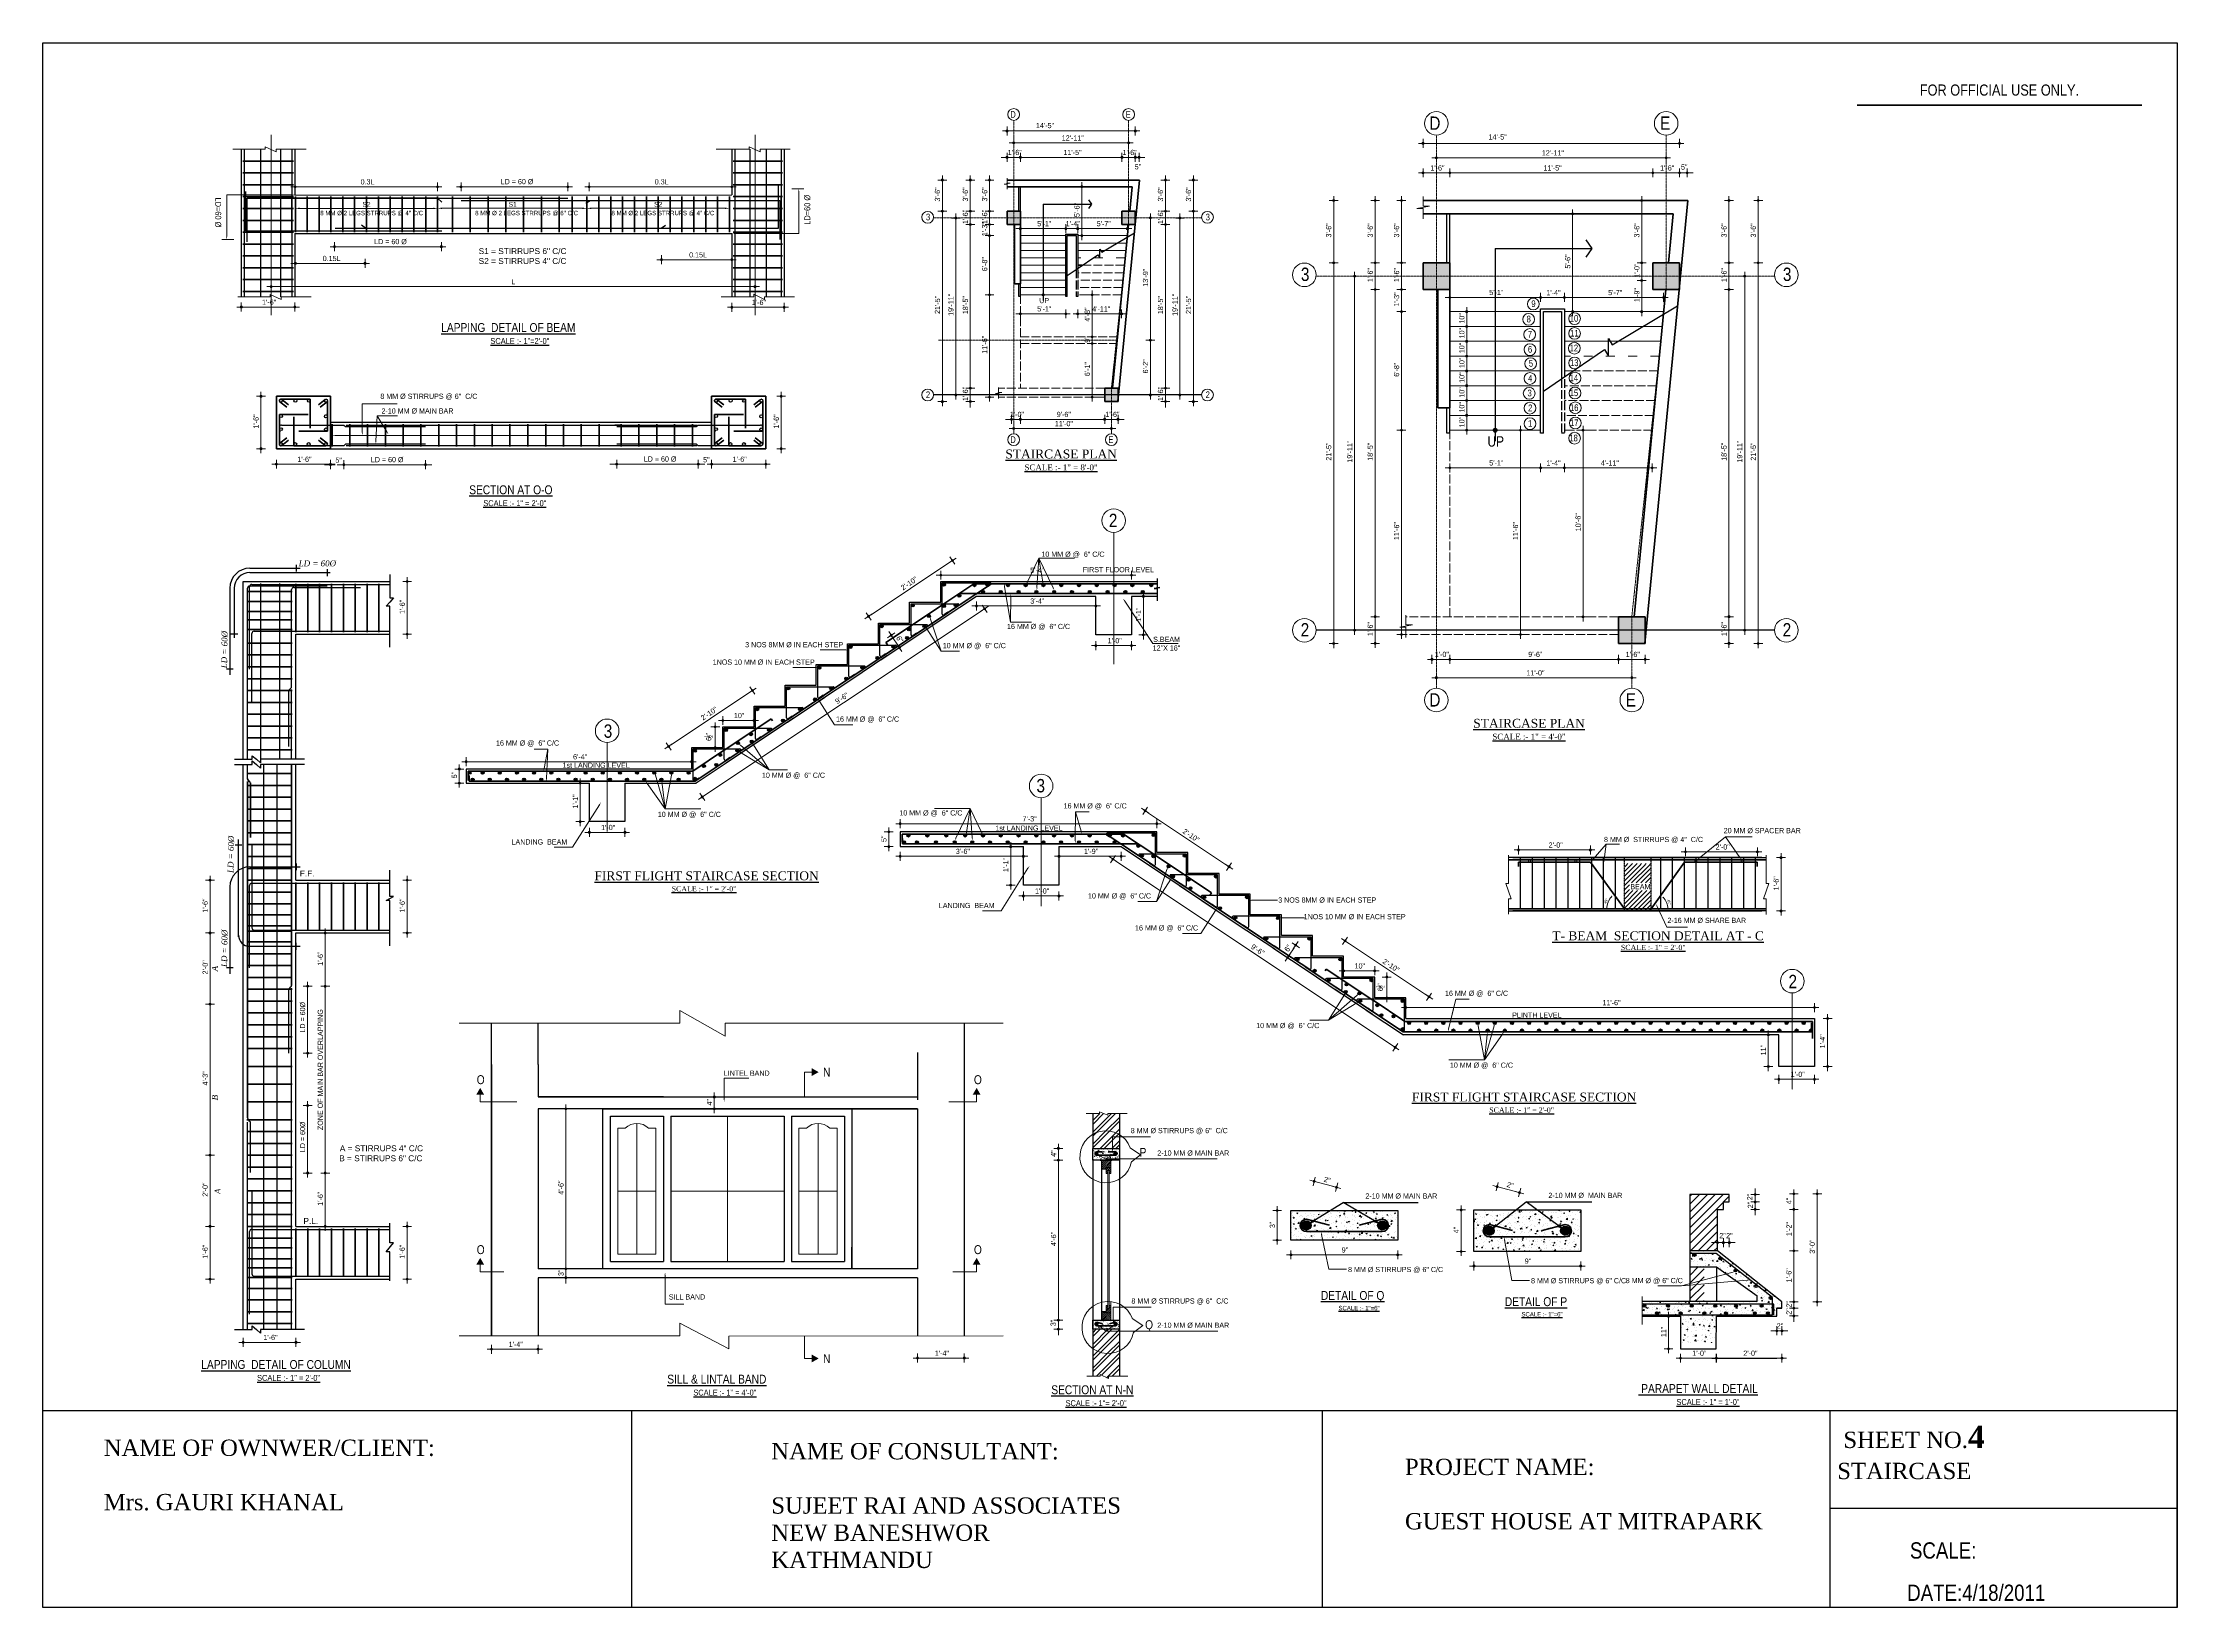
# Model space of a CAD drawing. Header units: inches. Extents: x 57837 to 133168, y 6972 to 27776.
# Drawn here: x 75831 to 78711, y 18018 to 20130 of the extents above; entities that cross this region are included whole.
import ezdxf

# ---------------------------------------------------------------- set-up
doc = ezdxf.new("R2010")
doc.units = ezdxf.units.IN
doc.header["$MEASUREMENT"] = 0
for name, pattern in [('7', [102.626827, 39.007475, -24.611877, 39.007475]), ('ACAD_ISO02W100', [15, 12, -3]), ('ACAD_ISO03W100', [30, 12, -18]), ('CENTER', [2, 1.25, -0.25, 0.25, -0.25]), ('CENTER2', [1.125, 0.75, -0.125, 0.125, -0.125]), ('DASHED2', [0.375, 0.25, -0.125])]:
    doc.linetypes.add(name, pattern=pattern)
for name, color, linetype, lineweight in [('0.15L', 210, 'Continuous', 15), ('BORDER', 7, 'Continuous', 60), ('CENTER', 9, 'CENTER', 5), ('col', 20, 'Continuous', 35), ('DIM', 2, 'Continuous', 13), ('HACTH', 153, 'Continuous', 5), ('HATCH', 74, 'Continuous', 5), ('main rod', 1, 'Continuous', 40), ('ROD', 1, 'Continuous', 40), ('rod position', 1, 'Continuous', 30), ('stairs', 85, 'Continuous', 15), ('stirrup', 60, '7', 35), ('STIRRUPS', 4, 'Continuous', 30), ('WINDOW', 171, 'Continuous', 13)]:
    doc.layers.add(name, color=color, linetype=linetype, lineweight=lineweight)
for name, color, linetype in [('ele', 3, 'Continuous'), ('elevation', 3, 'Continuous'), ('LINE', 3, 'Continuous'), ('RAILING', 211, 'Continuous'), ('site', 20, 'Continuous'), ('text', 255, 'Continuous')]:
    doc.layers.add(name, color=color, linetype=linetype)
doc.styles.add('Arial', font='arial.ttf', dxfattribs={"height": 6.5})
doc.styles.add('SLAB', font='timesi.ttf', dxfattribs={"height": 7})
doc.styles.get("Standard").update_dxf_attribs({"font": 'ARIALN.TTF', "height": 7})
doc.styles.add('style1', font='times.ttf', dxfattribs={"height": 8})

# ---------------------------------------------------------------- blocks, each defined once
blk = doc.blocks.new('A$C12383B25')
blk.add_line((0, 265.4), (0, 0))

msp = doc.modelspace()

# ---------------------------------------------------------------- hatches: boundary and pattern name
at = {"lineweight": 13}
h = msp.add_hatch(color=256, dxfattribs=at)
edge = h.paths.add_edge_path()
edge.add_arc((77132.4, 20011), 1.42, 180, 540)
h = msp.add_hatch(color=256, dxfattribs=at)
edge = h.paths.add_edge_path()
edge.add_arc((77141.4, 19995), 1.42, 180, 540)
h = msp.add_hatch(color=256, dxfattribs=at)
edge = h.paths.add_edge_path()
edge.add_arc((77296.4, 19995), 1.42, 0, 360)
h = msp.add_hatch(color=256, dxfattribs=at)
edge = h.paths.add_edge_path()
edge.add_arc((77305.4, 20011), 1.42, 0, 360)
h = msp.add_hatch(color=256, dxfattribs=at)
edge = h.paths.add_edge_path()
edge.add_arc((77693.7, 19994.2), 1.42, 180, 540)
h = msp.add_hatch(color=256, dxfattribs=at)
edge = h.paths.add_edge_path()
edge.add_arc((78039.7, 19994.2), 1.42, 0, 360)
h = msp.add_hatch(color=256, dxfattribs=at)
edge = h.paths.add_edge_path()
edge.add_arc((77132.4, 19975.3), 1.42, 0, 360)
h = msp.add_hatch(color=256, dxfattribs=at)
edge = h.paths.add_edge_path()
edge.add_arc((77150.4, 19975.3), 1.42, 180, 540)
h = msp.add_hatch(color=256, dxfattribs=at)
edge = h.paths.add_edge_path()
edge.add_arc((77150.4, 19975.3), 1.42, 180, 540)
h = msp.add_hatch(color=256, dxfattribs=at)
edge = h.paths.add_edge_path()
edge.add_arc((77287.4, 19975.3), 1.42, 0, 360)
h = msp.add_hatch(color=256, dxfattribs=at)
edge = h.paths.add_edge_path()
edge.add_arc((77287.4, 19975.3), 1.42, 0, 360)
h = msp.add_hatch(color=256, dxfattribs=at)
edge = h.paths.add_edge_path()
edge.add_arc((77305.4, 19975.3), 1.42, 180, 540)
h = msp.add_hatch(color=256, dxfattribs=at)
edge = h.paths.add_edge_path()
edge.add_arc((77305.4, 19975.3), 1.42, 0, 360)
h = msp.add_hatch(color=256, dxfattribs=at)
edge = h.paths.add_edge_path()
edge.add_arc((77310.5, 19975.3), 1.42, 180, 540)
h = msp.add_hatch(color=256, dxfattribs=at)
edge = h.paths.add_edge_path()
edge.add_arc((77711.7, 19974.8), 1.42, 180, 540)
h = msp.add_hatch(color=256, dxfattribs=at)
edge = h.paths.add_edge_path()
edge.add_arc((78021.7, 19974.8), 1.42, 0, 360)
h = msp.add_hatch(color=256, dxfattribs=at)
edge = h.paths.add_edge_path()
edge.add_arc((76172, 19935.6), 1.42, 180, 540)
h = msp.add_hatch(color=256, dxfattribs=at)
edge = h.paths.add_edge_path()
edge.add_arc((76364, 19935.6), 1.42, 0, 360)
h = msp.add_hatch(color=256, dxfattribs=at)
edge = h.paths.add_edge_path()
edge.add_arc((76395.7, 19935.6), 1.42, 180, 540)
h = msp.add_hatch(color=256, dxfattribs=at)
edge = h.paths.add_edge_path()
edge.add_arc((76539.9, 19935.6), 1.42, 0, 360)
h = msp.add_hatch(color=256, dxfattribs=at)
edge = h.paths.add_edge_path()
edge.add_arc((76568.7, 19935.6), 1.42, 180, 540)
h = msp.add_hatch(color=256, dxfattribs=at)
edge = h.paths.add_edge_path()
edge.add_arc((76761.1, 19935.6), 1.42, 0, 360)
h = msp.add_hatch(color=256, dxfattribs=at)
edge = h.paths.add_edge_path()
edge.add_arc((77045.1, 19944.7), 1.42, 90, 450)
h = msp.add_hatch(color=256, dxfattribs=at)
edge = h.paths.add_edge_path()
edge.add_arc((77082.8, 19944.7), 1.42, 90, 450)
h = msp.add_hatch(color=256, dxfattribs=at)
edge = h.paths.add_edge_path()
edge.add_arc((77108.8, 19944.7), 1.42, 90, 450)
h = msp.add_hatch(color=256, dxfattribs=at)
edge = h.paths.add_edge_path()
edge.add_arc((77233.3, 19935.7), 1.42, 90, 450)
h = msp.add_hatch(color=256, dxfattribs=at)
edge = h.paths.add_edge_path()
edge.add_arc((77346.1, 19944.7), 1.42, 90, 450)
h = msp.add_hatch(color=256, dxfattribs=at)
edge = h.paths.add_edge_path()
edge.add_arc((77383.8, 19944.7), 1.42, 90, 450)
h = msp.add_hatch(color=256, dxfattribs=at)
edge = h.paths.add_edge_path()
edge.add_arc((77693.7, 19954.5), 1.42, 180, 540)
h = msp.add_hatch(color=256, dxfattribs=at)
edge = h.paths.add_edge_path()
edge.add_arc((77729.7, 19954.5), 1.42, 0, 360)
h = msp.add_hatch(color=256, dxfattribs=at)
edge = h.paths.add_edge_path()
edge.add_arc((77729.7, 19954.5), 1.42, 180, 540)
h = msp.add_hatch(color=256, dxfattribs=at)
edge = h.paths.add_edge_path()
edge.add_arc((78003.7, 19954.5), 1.42, 0, 360)
h = msp.add_hatch(color=256, dxfattribs=at)
edge = h.paths.add_edge_path()
edge.add_arc((78003.7, 19954.5), 1.42, 180, 540)
h = msp.add_hatch(color=256, dxfattribs=at)
edge = h.paths.add_edge_path()
edge.add_arc((78039.7, 19954.5), 1.42, 0, 360)
h = msp.add_hatch(color=256, dxfattribs=at)
edge = h.paths.add_edge_path()
edge.add_arc((78039.7, 19954.5), 1.42, 0, 360)
h = msp.add_hatch(color=256, dxfattribs=at)
edge = h.paths.add_edge_path()
edge.add_arc((78049.9, 19954.5), 1.42, 180, 540)
h = msp.add_hatch(color=256, dxfattribs=at)
edge = h.paths.add_edge_path()
edge.add_arc((77045.1, 19902.7), 1.42, -90, 270)
h = msp.add_hatch(color=256, dxfattribs=at)
edge = h.paths.add_edge_path()
edge.add_arc((77045.1, 19902.7), 1.42, 90, 450)
h = msp.add_hatch(color=256, dxfattribs=at)
edge = h.paths.add_edge_path()
edge.add_arc((77082.8, 19902.7), 1.42, -90, 270)
h = msp.add_hatch(color=256, dxfattribs=at)
edge = h.paths.add_edge_path()
edge.add_arc((77082.8, 19902.7), 1.42, -90, 270)
h = msp.add_hatch(color=256, dxfattribs=at)
edge = h.paths.add_edge_path()
edge.add_arc((77108.8, 19902.7), 1.42, -90, 270)
h = msp.add_hatch(color=256, dxfattribs=at)
edge = h.paths.add_edge_path()
edge.add_arc((77108.8, 19902.7), 1.42, -90, 270)
h = msp.add_hatch(color=256, dxfattribs=at)
edge = h.paths.add_edge_path()
edge.add_arc((77346.1, 19902.7), 1.42, -90, 270)
h = msp.add_hatch(color=256, dxfattribs=at)
edge = h.paths.add_edge_path()
edge.add_arc((77346.1, 19902.7), 1.42, -90, 270)
h = msp.add_hatch(color=256, dxfattribs=at)
edge = h.paths.add_edge_path()
edge.add_arc((77383.8, 19902.7), 1.42, -90, 270)
h = msp.add_hatch(color=256, dxfattribs=at)
edge = h.paths.add_edge_path()
edge.add_arc((77383.8, 19902.7), 1.42, 90, 450)
h = msp.add_hatch(color=256, dxfattribs=at)
edge = h.paths.add_edge_path()
edge.add_arc((77573.1, 19917.1), 1.42, 90, 450)
h = msp.add_hatch(color=256, dxfattribs=at)
edge = h.paths.add_edge_path()
edge.add_arc((77629, 19917.1), 1.42, 90, 450)
h = msp.add_hatch(color=256, dxfattribs=at)
edge = h.paths.add_edge_path()
edge.add_arc((77664.5, 19917.1), 1.42, 90, 450)
h = msp.add_hatch(color=256, dxfattribs=at)
edge = h.paths.add_edge_path()
edge.add_arc((77988.7, 19917.1), 1.42, 90, 450)
h = msp.add_hatch(color=256, dxfattribs=at)
edge = h.paths.add_edge_path()
edge.add_arc((78106.4, 19917.1), 1.42, 90, 450)
h = msp.add_hatch(color=256, dxfattribs=at)
edge = h.paths.add_edge_path()
edge.add_arc((78145.9, 19917.1), 1.42, 90, 450)
h = msp.add_hatch(color=256, dxfattribs=at)
edge = h.paths.add_edge_path()
edge.add_arc((77063.3, 19893.5), 1.42, 90, 450)
h = msp.add_hatch(color=256, dxfattribs=at)
edge = h.paths.add_edge_path()
edge.add_arc((77082.8, 19884.7), 1.42, 90, 450)
h = msp.add_hatch(color=256, dxfattribs=at)
edge = h.paths.add_edge_path()
edge.add_arc((77082.8, 19884.7), 1.42, 90, 450)
h = msp.add_hatch(color=256, dxfattribs=at)
edge = h.paths.add_edge_path()
edge.add_arc((77108.8, 19884.7), 1.42, 90, 450)
h = msp.add_hatch(color=256, dxfattribs=at)
edge = h.paths.add_edge_path()
edge.add_arc((77108.8, 19884.7), 1.42, -90, 270)
h = msp.add_hatch(color=256, dxfattribs=at)
edge = h.paths.add_edge_path()
edge.add_arc((77150.4, 19879.2), 1.42, 180, 540)
h = msp.add_hatch(color=256, dxfattribs=at)
edge = h.paths.add_edge_path()
edge.add_arc((77211.7, 19879.2), 1.42, 0, 360)
h = msp.add_hatch(color=256, dxfattribs=at)
edge = h.paths.add_edge_path()
edge.add_arc((77211.7, 19879.2), 1.42, 0, 360)
h = msp.add_hatch(color=256, dxfattribs=at)
edge = h.paths.add_edge_path()
edge.add_arc((77227.7, 19879.2), 1.42, 180, 540)
h = msp.add_hatch(color=256, dxfattribs=at)
edge = h.paths.add_edge_path()
edge.add_arc((77227.7, 19879.2), 1.42, 180, 540)
h = msp.add_hatch(color=256, dxfattribs=at)
edge = h.paths.add_edge_path()
edge.add_arc((77294.7, 19879.2), 1.42, 0, 360)
h = msp.add_hatch(color=256, dxfattribs=at)
edge = h.paths.add_edge_path()
edge.add_arc((77325.8, 19893.7), 1.42, 90, 450)
h = msp.add_hatch(color=256, dxfattribs=at)
edge = h.paths.add_edge_path()
edge.add_arc((77346.1, 19884.7), 1.42, 90, 450)
h = msp.add_hatch(color=256, dxfattribs=at)
edge = h.paths.add_edge_path()
edge.add_arc((77346.1, 19884.7), 1.42, 90, 450)
h = msp.add_hatch(color=256, dxfattribs=at)
edge = h.paths.add_edge_path()
edge.add_arc((77365.6, 19893.5), 1.42, 90, 450)
h = msp.add_hatch(color=256, dxfattribs=at)
edge = h.paths.add_edge_path()
edge.add_arc((77895.5, 19899.1), 1.42, 90, 450)
h = msp.add_hatch(color=256, dxfattribs=at)
edge = h.paths.add_edge_path()
edge.add_arc((76225.1, 19854.8), 1.42, 180, 540)
h = msp.add_hatch(color=256, dxfattribs=at)
edge = h.paths.add_edge_path()
edge.add_arc((76369.2, 19854.8), 1.42, 0, 360)
h = msp.add_hatch(color=256, dxfattribs=at)
edge = h.paths.add_edge_path()
edge.add_arc((77108.8, 19869.7), 1.42, 90, 450)
h = msp.add_hatch(color=256, dxfattribs=at)
edge = h.paths.add_edge_path()
edge.add_arc((77108.8, 19869.7), 1.42, 90, 450)
h = msp.add_hatch(color=256, dxfattribs=at)
edge = h.paths.add_edge_path()
edge.add_arc((77233.3, 19869.7), 1.42, -90, 270)
h = msp.add_hatch(color=256, dxfattribs=at)
edge = h.paths.add_edge_path()
edge.add_arc((76172.1, 19832.3), 1.42, 180, 540)
h = msp.add_hatch(color=256, dxfattribs=at)
edge = h.paths.add_edge_path()
edge.add_arc((76266.2, 19832.3), 1.42, 0, 360)
h = msp.add_hatch(color=256, dxfattribs=at)
edge = h.paths.add_edge_path()
edge.add_arc((76666.1, 19837.2), 1.42, 180, 540)
h = msp.add_hatch(color=256, dxfattribs=at)
edge = h.paths.add_edge_path()
edge.add_arc((76761.1, 19837.2), 1.42, 0, 360)
h = msp.add_hatch(color=256, dxfattribs=at)
edge = h.paths.add_edge_path()
edge.add_arc((77573.1, 19833.1), 1.42, -90, 270)
h = msp.add_hatch(color=256, dxfattribs=at)
edge = h.paths.add_edge_path()
edge.add_arc((77573.1, 19833.1), 1.42, 90, 450)
h = msp.add_hatch(color=256, dxfattribs=at)
edge = h.paths.add_edge_path()
edge.add_arc((77601.4, 19814.9), 1.42, 90, 450)
h = msp.add_hatch(color=256, dxfattribs=at)
edge = h.paths.add_edge_path()
edge.add_arc((77629, 19833.1), 1.42, 90, 450)
h = msp.add_hatch(color=256, dxfattribs=at)
edge = h.paths.add_edge_path()
edge.add_arc((77629, 19833.1), 1.42, -90, 270)
h = msp.add_hatch(color=256, dxfattribs=at)
edge = h.paths.add_edge_path()
edge.add_arc((77664.5, 19833.1), 1.42, -90, 270)
h = msp.add_hatch(color=256, dxfattribs=at)
edge = h.paths.add_edge_path()
edge.add_arc((77664.5, 19833.1), 1.42, 90, 450)
h = msp.add_hatch(color=256, dxfattribs=at)
edge = h.paths.add_edge_path()
edge.add_arc((77988.7, 19833.1), 1.42, 90, 450)
h = msp.add_hatch(color=256, dxfattribs=at)
edge = h.paths.add_edge_path()
edge.add_arc((77988.7, 19833.1), 1.42, -90, 270)
h = msp.add_hatch(color=256, dxfattribs=at)
edge = h.paths.add_edge_path()
edge.add_arc((78106.4, 19833.1), 1.42, 90, 450)
h = msp.add_hatch(color=256, dxfattribs=at)
edge = h.paths.add_edge_path()
edge.add_arc((78106.4, 19833.1), 1.42, -90, 270)
h = msp.add_hatch(color=256, dxfattribs=at)
edge = h.paths.add_edge_path()
edge.add_arc((78127.6, 19814.9), 1.42, 90, 450)
h = msp.add_hatch(color=256, dxfattribs=at)
edge = h.paths.add_edge_path()
edge.add_arc((78145.9, 19833.1), 1.42, -90, 270)
h = msp.add_hatch(color=256, dxfattribs=at)
edge = h.paths.add_edge_path()
edge.add_arc((78145.9, 19833.1), 1.42, 90, 450)
h = msp.add_hatch(color=256, dxfattribs=at)
edge = h.paths.add_edge_path()
edge.add_arc((76139.5, 19800.9), 1.42, 180, 540)
h = msp.add_hatch(color=256, dxfattribs=at)
edge = h.paths.add_edge_path()
edge.add_arc((76792.4, 19800.9), 1.42, 0, 360)
h = msp.add_hatch(color=256, dxfattribs=at)
edge = h.paths.add_edge_path()
edge.add_arc((77108.8, 19789.7), 1.42, -90, 270)
h = msp.add_hatch(color=256, dxfattribs=at)
edge = h.paths.add_edge_path()
edge.add_arc((77108.8, 19789.7), 1.42, 90, 450)
h = msp.add_hatch(color=256, dxfattribs=at)
edge = h.paths.add_edge_path()
edge.add_arc((77247.3, 19789.7), 1.42, 90, 450)
h = msp.add_hatch(color=256, dxfattribs=at)
edge = h.paths.add_edge_path()
edge.add_arc((77629, 19797.1), 1.42, 90, 450)
h = msp.add_hatch(color=256, dxfattribs=at)
edge = h.paths.add_edge_path()
edge.add_arc((77629, 19797.1), 1.42, -90, 270)
h = msp.add_hatch(color=256, dxfattribs=at)
edge = h.paths.add_edge_path()
edge.add_arc((77664.5, 19797.1), 1.42, -90, 270)
h = msp.add_hatch(color=256, dxfattribs=at)
edge = h.paths.add_edge_path()
edge.add_arc((77664.5, 19797.1), 1.42, 90, 450)
h = msp.add_hatch(color=256, dxfattribs=at)
edge = h.paths.add_edge_path()
edge.add_arc((77729.7, 19786.3), 1.42, 180, 540)
h = msp.add_hatch(color=256, dxfattribs=at)
edge = h.paths.add_edge_path()
edge.add_arc((77852.3, 19786.3), 1.42, 0, 360)
h = msp.add_hatch(color=256, dxfattribs=at)
edge = h.paths.add_edge_path()
edge.add_arc((77852.3, 19786.3), 1.42, 180, 540)
h = msp.add_hatch(color=256, dxfattribs=at)
edge = h.paths.add_edge_path()
edge.add_arc((77884.3, 19786.3), 1.42, 0, 360)
h = msp.add_hatch(color=256, dxfattribs=at)
edge = h.paths.add_edge_path()
edge.add_arc((77884.3, 19786.3), 1.42, 180, 540)
h = msp.add_hatch(color=256, dxfattribs=at)
edge = h.paths.add_edge_path()
edge.add_arc((77988.7, 19809.1), 1.42, 90, 450)
h = msp.add_hatch(color=256, dxfattribs=at)
edge = h.paths.add_edge_path()
edge.add_arc((77988.7, 19809.1), 1.42, -90, 270)
h = msp.add_hatch(color=256, dxfattribs=at)
edge = h.paths.add_edge_path()
edge.add_arc((78018.3, 19786.3), 1.42, 0, 360)
h = msp.add_hatch(color=256, dxfattribs=at)
edge = h.paths.add_edge_path()
edge.add_arc((78106.4, 19797.1), 1.42, 90, 450)
h = msp.add_hatch(color=256, dxfattribs=at)
edge = h.paths.add_edge_path()
edge.add_arc((78106.4, 19797.1), 1.42, -90, 270)
h = msp.add_hatch(color=256, dxfattribs=at)
edge = h.paths.add_edge_path()
edge.add_arc((76099.3, 19773.3), 1.42, 180, 540)
h = msp.add_hatch(color=256, dxfattribs=at)
edge = h.paths.add_edge_path()
edge.add_arc((76171.6, 19773.3), 1.42, 0, 360)
h = msp.add_hatch(color=256, dxfattribs=at)
edge = h.paths.add_edge_path()
edge.add_arc((76761.1, 19773), 1.42, 180, 540)
h = msp.add_hatch(color=256, dxfattribs=at)
edge = h.paths.add_edge_path()
edge.add_arc((76831.6, 19773), 1.42, 0, 360)
h = msp.add_hatch(color=256, dxfattribs=at)
edge = h.paths.add_edge_path()
edge.add_arc((77150.4, 19764.2), 1.42, 180, 540)
h = msp.add_hatch(color=256, dxfattribs=at)
edge = h.paths.add_edge_path()
edge.add_arc((77211.7, 19764.2), 1.42, 0, 360)
h = msp.add_hatch(color=256, dxfattribs=at)
edge = h.paths.add_edge_path()
edge.add_arc((77227.7, 19764.2), 1.42, 180, 540)
h = msp.add_hatch(color=256, dxfattribs=at)
edge = h.paths.add_edge_path()
edge.add_arc((77287, 19764.2), 1.42, 0, 360)
h = msp.add_hatch(color=256, dxfattribs=at)
edge = h.paths.add_edge_path()
edge.add_arc((77664.5, 19767.1), 1.42, -90, 270)
h = msp.add_hatch(color=256, dxfattribs=at)
edge = h.paths.add_edge_path()
edge.add_arc((77664.5, 19767.1), 1.42, 90, 450)
h = msp.add_hatch(color=256, dxfattribs=at)
edge = h.paths.add_edge_path()
edge.add_arc((77752.6, 19767.1), 1.42, 90, 450)
h = msp.add_hatch(color=256, dxfattribs=at)
edge = h.paths.add_edge_path()
edge.add_arc((77895.5, 19767.1), 1.42, -90, 270)
h = msp.add_hatch(color=256, dxfattribs=at)
edge = h.paths.add_edge_path()
edge.add_arc((77988.7, 19767.1), 1.42, -90, 270)
h = msp.add_hatch(color=256, dxfattribs=at)
edge = h.paths.add_edge_path()
edge.add_arc((77247.3, 19733.2), 1.42, -90, 270)
h = msp.add_hatch(color=256, dxfattribs=at)
edge = h.paths.add_edge_path()
edge.add_arc((77247.3, 19733.2), 1.42, -90, 270)
h = msp.add_hatch(color=256, dxfattribs=at)
edge = h.paths.add_edge_path()
edge.add_arc((77325.8, 19728.7), 1.42, 90, 450)
h = msp.add_hatch(color=256, dxfattribs=at)
edge = h.paths.add_edge_path()
edge.add_arc((77325.8, 19728.7), 1.42, -90, 270)
h = msp.add_hatch(color=256, dxfattribs=at)
edge = h.paths.add_edge_path()
edge.add_arc((77752.6, 19747.1), 1.42, 90, 450)
h = msp.add_hatch(color=256, dxfattribs=at)
edge = h.paths.add_edge_path()
edge.add_arc((77752.6, 19747.1), 1.42, -90, 270)
h = msp.add_hatch(color=256, dxfattribs=at)
edge = h.paths.add_edge_path()
edge.add_arc((77752.6, 19727.1), 1.42, 90, 450)
h = msp.add_hatch(color=256, dxfattribs=at)
edge = h.paths.add_edge_path()
edge.add_arc((77752.6, 19727.1), 1.42, -90, 270)
h = msp.add_hatch(color=256, dxfattribs=at)
edge = h.paths.add_edge_path()
edge.add_arc((77247.3, 19724.2), 1.42, 90, 450)
h = msp.add_hatch(color=256, dxfattribs=at)
edge = h.paths.add_edge_path()
edge.add_arc((77247.3, 19724.2), 1.42, 90, 450)
h = msp.add_hatch(color=256, dxfattribs=at)
edge = h.paths.add_edge_path()
edge.add_arc((77752.6, 19707.1), 1.42, 90, 450)
h = msp.add_hatch(color=256, dxfattribs=at)
edge = h.paths.add_edge_path()
edge.add_arc((77752.6, 19707.1), 1.42, -90, 270)
h = msp.add_hatch(color=256, dxfattribs=at)
edge = h.paths.add_edge_path()
edge.add_arc((77752.6, 19687.1), 1.42, 90, 450)
h = msp.add_hatch(color=256, dxfattribs=at)
edge = h.paths.add_edge_path()
edge.add_arc((77752.6, 19687.1), 1.42, -90, 270)
h = msp.add_hatch(color=256, dxfattribs=at)
edge = h.paths.add_edge_path()
edge.add_arc((76125.8, 19652.9), 1.42, 90, 450)
h = msp.add_hatch(color=256, dxfattribs=at)
edge = h.paths.add_edge_path()
edge.add_arc((76827.7, 19652.9), 1.42, 90, 450)
h = msp.add_hatch(color=256, dxfattribs=at)
edge = h.paths.add_edge_path()
edge.add_arc((77045.1, 19645.7), 1.42, -90, 270)
h = msp.add_hatch(color=256, dxfattribs=at)
edge = h.paths.add_edge_path()
edge.add_arc((77063.3, 19654.7), 1.42, -90, 270)
h = msp.add_hatch(color=256, dxfattribs=at)
edge = h.paths.add_edge_path()
edge.add_arc((77082.8, 19663.8), 1.42, -90, 270)
h = msp.add_hatch(color=256, dxfattribs=at)
edge = h.paths.add_edge_path()
edge.add_arc((77082.8, 19663.8), 1.42, -90, 270)
h = msp.add_hatch(color=256, dxfattribs=at)
edge = h.paths.add_edge_path()
edge.add_arc((77082.8, 19645.8), 1.42, 90, 450)
h = msp.add_hatch(color=256, dxfattribs=at)
edge = h.paths.add_edge_path()
edge.add_arc((77108.8, 19651.7), 1.42, -90, 270)
h = msp.add_hatch(color=256, dxfattribs=at)
edge = h.paths.add_edge_path()
edge.add_arc((77247.3, 19651.7), 1.42, -90, 270)
h = msp.add_hatch(color=256, dxfattribs=at)
edge = h.paths.add_edge_path()
edge.add_arc((77325.8, 19654.7), 1.42, -90, 270)
h = msp.add_hatch(color=256, dxfattribs=at)
edge = h.paths.add_edge_path()
edge.add_arc((77346.1, 19663.8), 1.42, -90, 270)
h = msp.add_hatch(color=256, dxfattribs=at)
edge = h.paths.add_edge_path()
edge.add_arc((77346.1, 19663.8), 1.42, -90, 270)
h = msp.add_hatch(color=256, dxfattribs=at)
edge = h.paths.add_edge_path()
edge.add_arc((77346.1, 19645.8), 1.42, 90, 450)
h = msp.add_hatch(color=256, dxfattribs=at)
edge = h.paths.add_edge_path()
edge.add_arc((77365.6, 19654.7), 1.42, -90, 270)
h = msp.add_hatch(color=256, dxfattribs=at)
edge = h.paths.add_edge_path()
edge.add_arc((77383.8, 19645.7), 1.42, -90, 270)
h = msp.add_hatch(color=256, dxfattribs=at)
edge = h.paths.add_edge_path()
edge.add_arc((77752.6, 19667.1), 1.42, 90, 450)
h = msp.add_hatch(color=256, dxfattribs=at)
edge = h.paths.add_edge_path()
edge.add_arc((77752.6, 19667.1), 1.42, -90, 270)
h = msp.add_hatch(color=256, dxfattribs=at)
edge = h.paths.add_edge_path()
edge.add_arc((77752.6, 19647.1), 1.42, 90, 450)
h = msp.add_hatch(color=256, dxfattribs=at)
edge = h.paths.add_edge_path()
edge.add_arc((77752.6, 19647.1), 1.42, -90, 270)
h = msp.add_hatch(color=256, dxfattribs=at)
edge = h.paths.add_edge_path()
edge.add_arc((77138.4, 19621.7), 1.42, 0, 360)
h = msp.add_hatch(color=256, dxfattribs=at)
edge = h.paths.add_edge_path()
edge.add_arc((77150.4, 19621.7), 1.42, 180, 540)
h = msp.add_hatch(color=256, dxfattribs=at)
edge = h.paths.add_edge_path()
edge.add_arc((77150.4, 19621.7), 1.42, 180, 540)
h = msp.add_hatch(color=256, dxfattribs=at)
edge = h.paths.add_edge_path()
edge.add_arc((77264.2, 19621.7), 1.42, 0, 360)
h = msp.add_hatch(color=256, dxfattribs=at)
edge = h.paths.add_edge_path()
edge.add_arc((77264.2, 19621.7), 1.42, 0, 360)
h = msp.add_hatch(color=256, dxfattribs=at)
edge = h.paths.add_edge_path()
edge.add_arc((77282.2, 19621.7), 1.42, 180, 540)
h = msp.add_hatch(color=256, dxfattribs=at)
edge = h.paths.add_edge_path()
edge.add_arc((77752.6, 19627.1), 1.42, 90, 450)
h = msp.add_hatch(color=256, dxfattribs=at)
edge = h.paths.add_edge_path()
edge.add_arc((77752.6, 19627.1), 1.42, -90, 270)
h = msp.add_hatch(color=256, dxfattribs=at)
edge = h.paths.add_edge_path()
edge.add_arc((77141.4, 19609.3), 1.42, 180, 540)
h = msp.add_hatch(color=256, dxfattribs=at)
edge = h.paths.add_edge_path()
edge.add_arc((77273.2, 19609.3), 1.42, 0, 360)
h = msp.add_hatch(color=256, dxfattribs=at)
edge = h.paths.add_edge_path()
edge.add_arc((77664.5, 19607.1), 1.42, -90, 270)
h = msp.add_hatch(color=256, dxfattribs=at)
edge = h.paths.add_edge_path()
edge.add_arc((77664.5, 19607.1), 1.42, 90, 450)
h = msp.add_hatch(color=256, dxfattribs=at)
edge = h.paths.add_edge_path()
edge.add_arc((77752.6, 19607.1), 1.42, -90, 270)
h = msp.add_hatch(color=256, dxfattribs=at)
edge = h.paths.add_edge_path()
edge.add_arc((77825.1, 19607.1), 1.42, 90, 450)
h = msp.add_hatch(color=256, dxfattribs=at)
edge = h.paths.add_edge_path()
edge.add_arc((77909.5, 19607.1), 1.42, 90, 450)
h = msp.add_hatch(color=256, dxfattribs=at)
edge = h.paths.add_edge_path()
edge.add_arc((76125.8, 19582.1), 1.42, -90, 270)
h = msp.add_hatch(color=256, dxfattribs=at)
edge = h.paths.add_edge_path()
edge.add_arc((76146.6, 19561.3), 1.42, 180, 540)
h = msp.add_hatch(color=256, dxfattribs=at)
edge = h.paths.add_edge_path()
edge.add_arc((76219.7, 19561.3), 1.42, 0, 360)
h = msp.add_hatch(color=256, dxfattribs=at)
edge = h.paths.add_edge_path()
edge.add_arc((76219.7, 19560.5), 1.42, 0, 360)
h = msp.add_hatch(color=256, dxfattribs=at)
edge = h.paths.add_edge_path()
edge.add_arc((76237.7, 19560.5), 1.42, 180, 540)
h = msp.add_hatch(color=256, dxfattribs=at)
edge = h.paths.add_edge_path()
edge.add_arc((76237.7, 19560.5), 1.42, 180, 540)
h = msp.add_hatch(color=256, dxfattribs=at)
edge = h.paths.add_edge_path()
edge.add_arc((76347.7, 19560.5), 1.42, 0, 360)
h = msp.add_hatch(color=256, dxfattribs=at)
edge = h.paths.add_edge_path()
edge.add_arc((76605.8, 19561.3), 1.42, 180, 540)
h = msp.add_hatch(color=256, dxfattribs=at)
edge = h.paths.add_edge_path()
edge.add_arc((76715.8, 19561.3), 1.42, 0, 360)
h = msp.add_hatch(color=256, dxfattribs=at)
edge = h.paths.add_edge_path()
edge.add_arc((76715.8, 19561.3), 1.42, 0, 360)
h = msp.add_hatch(color=256, dxfattribs=at)
edge = h.paths.add_edge_path()
edge.add_arc((76733.8, 19561.3), 1.42, 180, 540)
h = msp.add_hatch(color=256, dxfattribs=at)
edge = h.paths.add_edge_path()
edge.add_arc((76733.8, 19561.3), 1.42, 180, 540)
h = msp.add_hatch(color=256, dxfattribs=at)
edge = h.paths.add_edge_path()
edge.add_arc((76806.9, 19561.3), 1.42, 0, 360)
h = msp.add_hatch(color=256, dxfattribs=at)
edge = h.paths.add_edge_path()
edge.add_arc((76827.7, 19582.1), 1.42, -90, 270)
h = msp.add_hatch(color=256, dxfattribs=at)
edge = h.paths.add_edge_path()
edge.add_arc((77729.7, 19556.3), 1.42, 180, 540)
h = msp.add_hatch(color=256, dxfattribs=at)
edge = h.paths.add_edge_path()
edge.add_arc((77852.3, 19556.3), 1.42, 0, 360)
h = msp.add_hatch(color=256, dxfattribs=at)
edge = h.paths.add_edge_path()
edge.add_arc((77852.3, 19556.3), 1.42, 180, 540)
h = msp.add_hatch(color=256, dxfattribs=at)
edge = h.paths.add_edge_path()
edge.add_arc((77884.3, 19556.3), 1.42, 0, 360)
h = msp.add_hatch(color=256, dxfattribs=at)
edge = h.paths.add_edge_path()
edge.add_arc((77884.3, 19556.3), 1.42, 180, 540)
h = msp.add_hatch(color=256, dxfattribs=at)
edge = h.paths.add_edge_path()
edge.add_arc((78002.9, 19556.3), 1.42, 0, 360)
h = msp.add_hatch(color=256, dxfattribs=at)
edge = h.paths.add_edge_path()
edge.add_arc((77043, 19411.5), 1.42, 180, 540)
h = msp.add_hatch(color=256, dxfattribs=at)
edge = h.paths.add_edge_path()
edge.add_arc((77058.7, 19431.3), 1.42, 33.6901, 393.6901)
h = msp.add_hatch(color=256, dxfattribs=at)
edge = h.paths.add_edge_path()
edge.add_arc((77300.3, 19411.5), 1.42, 0, 360)
h = msp.add_hatch(color=256, dxfattribs=at)
edge = h.paths.add_edge_path()
edge.add_arc((76323, 19402.9), 1.42, 90, 450)
h = msp.add_hatch(color=256, dxfattribs=at)
edge = h.paths.add_edge_path()
edge.add_arc((77316.3, 19382.8), 1.42, 90, 450)
h = msp.add_hatch(color=256, dxfattribs=at)
edge = h.paths.add_edge_path()
edge.add_arc((76945.6, 19355.9), 1.42, -146.3099, 213.6901)
h = msp.add_hatch(color=256, dxfattribs=at)
edge = h.paths.add_edge_path()
edge.add_arc((77091.1, 19369.9), 1.42, 180, 540)
h = msp.add_hatch(color=256, dxfattribs=at)
edge = h.paths.add_edge_path()
edge.add_arc((77102.2, 19366), 1.42, 33.6901, 393.6901)
h = msp.add_hatch(color=256, dxfattribs=at)
edge = h.paths.add_edge_path()
edge.add_arc((77252.3, 19369.9), 1.42, 0, 360)
h = msp.add_hatch(color=256, dxfattribs=at)
edge = h.paths.add_edge_path()
edge.add_arc((77629, 19355.4), 1.42, 90, 450)
h = msp.add_hatch(color=256, dxfattribs=at)
edge = h.paths.add_edge_path()
edge.add_arc((77629, 19355.4), 1.42, -90, 270)
h = msp.add_hatch(color=256, dxfattribs=at)
edge = h.paths.add_edge_path()
edge.add_arc((77909.5, 19355.1), 1.42, -90, 270)
h = msp.add_hatch(color=256, dxfattribs=at)
edge = h.paths.add_edge_path()
edge.add_arc((78106.4, 19355.4), 1.42, 90, 450)
h = msp.add_hatch(color=256, dxfattribs=at)
edge = h.paths.add_edge_path()
edge.add_arc((78106.4, 19355.4), 1.42, -90, 270)
h = msp.add_hatch(color=256, dxfattribs=at)
edge = h.paths.add_edge_path()
edge.add_arc((76323, 19331.7), 1.42, -90, 270)
h = msp.add_hatch(color=256, dxfattribs=at)
edge = h.paths.add_edge_path()
edge.add_arc((76976.1, 19330.2), 1.42, 123.6901, 483.6901)
h = msp.add_hatch(color=256, dxfattribs=at)
edge = h.paths.add_edge_path()
edge.add_arc((77316.3, 19330.8), 1.42, -90, 270)
h = msp.add_hatch(color=256, dxfattribs=at)
edge = h.paths.add_edge_path()
edge.add_arc((77601.4, 19337.1), 1.42, -90, 270)
h = msp.add_hatch(color=256, dxfattribs=at)
edge = h.paths.add_edge_path()
edge.add_arc((77664.5, 19331.3), 1.42, -90, 270)
h = msp.add_hatch(color=256, dxfattribs=at)
edge = h.paths.add_edge_path()
edge.add_arc((77825.1, 19331.3), 1.42, -90, 270)
h = msp.add_hatch(color=256, dxfattribs=at)
edge = h.paths.add_edge_path()
edge.add_arc((78127.6, 19337.1), 1.42, -90, 270)
h = msp.add_hatch(color=256, dxfattribs=at)
edge = h.paths.add_edge_path()
edge.add_arc((76987.2, 19313.6), 1.42, -56.3099, 303.6901)
h = msp.add_hatch(color=256, dxfattribs=at)
edge = h.paths.add_edge_path()
edge.add_arc((77252.3, 19316.3), 1.42, 180, 540)
h = msp.add_hatch(color=256, dxfattribs=at)
edge = h.paths.add_edge_path()
edge.add_arc((77300.3, 19316.3), 1.42, 0, 360)
h = msp.add_hatch(color=256, dxfattribs=at)
edge = h.paths.add_edge_path()
edge.add_arc((77573.1, 19319.1), 1.42, -90, 270)
h = msp.add_hatch(color=256, dxfattribs=at)
edge = h.paths.add_edge_path()
edge.add_arc((77629, 19319.4), 1.42, -90, 270)
h = msp.add_hatch(color=256, dxfattribs=at)
edge = h.paths.add_edge_path()
edge.add_arc((77705.7, 19297.8), 1.42, 180, 540)
h = msp.add_hatch(color=256, dxfattribs=at)
edge = h.paths.add_edge_path()
edge.add_arc((77729.7, 19297.8), 1.42, 180, 540)
h = msp.add_hatch(color=256, dxfattribs=at)
edge = h.paths.add_edge_path()
edge.add_arc((77729.7, 19297.8), 1.42, 0, 360)
h = msp.add_hatch(color=256, dxfattribs=at)
edge = h.paths.add_edge_path()
edge.add_arc((77957.3, 19297.8), 1.42, 180, 540)
h = msp.add_hatch(color=256, dxfattribs=at)
edge = h.paths.add_edge_path()
edge.add_arc((77957.3, 19297.8), 1.42, 0, 360)
h = msp.add_hatch(color=256, dxfattribs=at)
edge = h.paths.add_edge_path()
edge.add_arc((77993.3, 19297.8), 1.42, 0, 360)
h = msp.add_hatch(color=256, dxfattribs=at)
edge = h.paths.add_edge_path()
edge.add_arc((78106.4, 19319.4), 1.42, -90, 270)
h = msp.add_hatch(color=256, dxfattribs=at)
edge = h.paths.add_edge_path()
edge.add_arc((78145.9, 19319.1), 1.42, -90, 270)
h = msp.add_hatch(color=256, dxfattribs=at)
edge = h.paths.add_edge_path()
edge.add_arc((77711.7, 19273), 1.42, 180, 540)
h = msp.add_hatch(color=256, dxfattribs=at)
edge = h.paths.add_edge_path()
edge.add_arc((77975.3, 19273), 1.42, 0, 360)
h = msp.add_hatch(color=256, dxfattribs=at)
edge = h.paths.add_edge_path()
edge.add_arc((76788.9, 19255.7), 1.42, 33.6901, 393.6901)
h = msp.add_hatch(color=256, dxfattribs=at)
edge = h.paths.add_edge_path()
edge.add_arc((76749, 19215.3), 1.42, 180, 540)
h = msp.add_hatch(color=256, dxfattribs=at)
edge = h.paths.add_edge_path()
edge.add_arc((76791, 19215.3), 1.42, 0, 360)
h = msp.add_hatch(color=256, dxfattribs=at)
edge = h.paths.add_edge_path()
edge.add_arc((76675.8, 19180.3), 1.42, -146.3099, 213.6901)
h = msp.add_hatch(color=256, dxfattribs=at)
edge = h.paths.add_edge_path()
edge.add_arc((76738.7, 19206.8), 1.42, 90, 450)
h = msp.add_hatch(color=256, dxfattribs=at)
edge = h.paths.add_edge_path()
edge.add_arc((76402.7, 19159.7), 1.42, 180, 540)
h = msp.add_hatch(color=256, dxfattribs=at)
edge = h.paths.add_edge_path()
edge.add_arc((76707, 19159.7), 1.42, 0, 360)
h = msp.add_hatch(color=256, dxfattribs=at)
edge = h.paths.add_edge_path()
edge.add_arc((76738.7, 19178.8), 1.42, -90, 270)
h = msp.add_hatch(color=256, dxfattribs=at)
edge = h.paths.add_edge_path()
edge.add_arc((76393.4, 19149.8), 1.42, 90, 450)
h = msp.add_hatch(color=256, dxfattribs=at)
edge = h.paths.add_edge_path()
edge.add_arc((76393.4, 19130.8), 1.42, -90, 270)
h = msp.add_hatch(color=256, dxfattribs=at)
edge = h.paths.add_edge_path()
edge.add_arc((76556.5, 19130.8), 1.42, 90, 450)
h = msp.add_hatch(color=256, dxfattribs=at)
edge = h.paths.add_edge_path()
edge.add_arc((76721.2, 19112), 1.42, -146.3099, 213.6901)
h = msp.add_hatch(color=256, dxfattribs=at)
edge = h.paths.add_edge_path()
edge.add_arc((77318.7, 19093.5), 1.42, 146.3099, 506.3099)
h = msp.add_hatch(color=256, dxfattribs=at)
edge = h.paths.add_edge_path()
edge.add_arc((76556.5, 19078.8), 1.42, -90, 270)
h = msp.add_hatch(color=256, dxfattribs=at)
edge = h.paths.add_edge_path()
edge.add_arc((76568.9, 19064.3), 1.42, 180, 540)
h = msp.add_hatch(color=256, dxfattribs=at)
edge = h.paths.add_edge_path()
edge.add_arc((76616.9, 19064.3), 1.42, 0, 360)
h = msp.add_hatch(color=256, dxfattribs=at)
edge = h.paths.add_edge_path()
edge.add_arc((76972.8, 19065), 1.42, 90, 450)
h = msp.add_hatch(color=256, dxfattribs=at)
edge = h.paths.add_edge_path()
edge.add_arc((76988.2, 19076), 1.42, 180, 540)
h = msp.add_hatch(color=256, dxfattribs=at)
edge = h.paths.add_edge_path()
edge.add_arc((77334.5, 19076), 1.42, 0, 360)
h = msp.add_hatch(color=256, dxfattribs=at)
edge = h.paths.add_edge_path()
edge.add_arc((76972.8, 19045), 1.42, -90, 270)
h = msp.add_hatch(color=256, dxfattribs=at)
edge = h.paths.add_edge_path()
edge.add_arc((77137.3, 19045), 1.42, 90, 450)
h = msp.add_hatch(color=256, dxfattribs=at)
edge = h.paths.add_edge_path()
edge.add_arc((77822.5, 19040.6), 1.42, 180, 540)
h = msp.add_hatch(color=256, dxfattribs=at)
edge = h.paths.add_edge_path()
edge.add_arc((77919.4, 19040.6), 1.42, 0, 360)
h = msp.add_hatch(color=256, dxfattribs=at)
edge = h.paths.add_edge_path()
edge.add_arc((78047.8, 19038), 1.42, 180, 540)
h = msp.add_hatch(color=256, dxfattribs=at)
edge = h.paths.add_edge_path()
edge.add_arc((78144.7, 19038), 1.42, 0, 360)
h = msp.add_hatch(color=256, dxfattribs=at)
edge = h.paths.add_edge_path()
edge.add_arc((76988.2, 19032), 1.42, 180, 540)
h = msp.add_hatch(color=256, dxfattribs=at)
edge = h.paths.add_edge_path()
edge.add_arc((77154.4, 19032), 1.42, 0, 360)
h = msp.add_hatch(color=256, dxfattribs=at)
edge = h.paths.add_edge_path()
edge.add_arc((77202.4, 19032), 1.42, 180, 540)
h = msp.add_hatch(color=256, dxfattribs=at)
edge = h.paths.add_edge_path()
edge.add_arc((77275.2, 19028.2), 1.42, 146.3099, 506.3099)
h = msp.add_hatch(color=256, dxfattribs=at)
edge = h.paths.add_edge_path()
edge.add_arc((77286.4, 19032), 1.42, 0, 360)
h = msp.add_hatch(color=256, dxfattribs=at)
edge = h.paths.add_edge_path()
edge.add_arc((77431.9, 19018), 1.42, -33.6901, 326.3099)
h = msp.add_hatch(color=256, dxfattribs=at)
edge = h.paths.add_edge_path()
edge.add_arc((78176.7, 19030.2), 1.42, 90, 450)
h = msp.add_hatch(color=256, dxfattribs=at)
edge = h.paths.add_edge_path()
edge.add_arc((76057.1, 18999.7), 1.42, 90, 450)
h = msp.add_hatch(color=256, dxfattribs=at)
edge = h.paths.add_edge_path()
edge.add_arc((76323, 18999.7), 1.42, 90, 450)
h = msp.add_hatch(color=256, dxfattribs=at)
edge = h.paths.add_edge_path()
edge.add_arc((77137.3, 18993), 1.42, -90, 270)
h = msp.add_hatch(color=256, dxfattribs=at)
edge = h.paths.add_edge_path()
edge.add_arc((77154.4, 18978.5), 1.42, 180, 540)
h = msp.add_hatch(color=256, dxfattribs=at)
edge = h.paths.add_edge_path()
edge.add_arc((77202.4, 18978.5), 1.42, 0, 360)
h = msp.add_hatch(color=256, dxfattribs=at)
edge = h.paths.add_edge_path()
edge.add_arc((78176.7, 18958.2), 1.42, -90, 270)
h = msp.add_hatch(color=256, dxfattribs=at)
edge = h.paths.add_edge_path()
edge.add_arc((76057.1, 18928.5), 1.42, -90, 270)
h = msp.add_hatch(color=256, dxfattribs=at)
edge = h.paths.add_edge_path()
edge.add_arc((76057.1, 18928.5), 1.42, 90, 450)
h = msp.add_hatch(color=256, dxfattribs=at)
edge = h.paths.add_edge_path()
edge.add_arc((76212.5, 18928.5), 1.42, 90, 450)
h = msp.add_hatch(color=256, dxfattribs=at)
edge = h.paths.add_edge_path()
edge.add_arc((76323, 18928.5), 1.42, -90, 270)
h = msp.add_hatch(color=256, dxfattribs=at)
edge = h.paths.add_edge_path()
edge.add_arc((77510.8, 18895.3), 1.42, -123.6901, 236.3099)
h = msp.add_hatch(color=256, dxfattribs=at)
edge = h.paths.add_edge_path()
edge.add_arc((77521.9, 18912), 1.42, 56.3099, 416.3099)
h = msp.add_hatch(color=256, dxfattribs=at)
edge = h.paths.add_edge_path()
edge.add_arc((77588.5, 18917.9), 1.42, 146.3099, 506.3099)
h = msp.add_hatch(color=256, dxfattribs=at)
edge = h.paths.add_edge_path()
edge.add_arc((77586.5, 18877.5), 1.42, 180, 540)
h = msp.add_hatch(color=256, dxfattribs=at)
edge = h.paths.add_edge_path()
edge.add_arc((77628.5, 18877.5), 1.42, 0, 360)
h = msp.add_hatch(color=256, dxfattribs=at)
edge = h.paths.add_edge_path()
edge.add_arc((77644.7, 18869), 1.42, 90, 450)
h = msp.add_hatch(color=256, dxfattribs=at)
edge = h.paths.add_edge_path()
edge.add_arc((76188.8, 18856.7), 1.42, 90, 450)
h = msp.add_hatch(color=256, dxfattribs=at)
edge = h.paths.add_edge_path()
edge.add_arc((76212.5, 18856.5), 1.42, 90, 450)
h = msp.add_hatch(color=256, dxfattribs=at)
edge = h.paths.add_edge_path()
edge.add_arc((76212.5, 18856.5), 1.42, -90, 270)
h = msp.add_hatch(color=256, dxfattribs=at)
edge = h.paths.add_edge_path()
edge.add_arc((77644.7, 18841), 1.42, -90, 270)
h = msp.add_hatch(color=256, dxfattribs=at)
edge = h.paths.add_edge_path()
edge.add_arc((77701.7, 18842.4), 1.42, -33.6901, 326.3099)
h = msp.add_hatch(color=256, dxfattribs=at)
edge = h.paths.add_edge_path()
edge.add_arc((76057.1, 18832.5), 1.42, 90, 450)
h = msp.add_hatch(color=256, dxfattribs=at)
edge = h.paths.add_edge_path()
edge.add_arc((76057.1, 18832.5), 1.42, -90, 270)
h = msp.add_hatch(color=256, dxfattribs=at)
edge = h.paths.add_edge_path()
edge.add_arc((77670.5, 18827.8), 1.42, 180, 540)
h = msp.add_hatch(color=256, dxfattribs=at)
edge = h.paths.add_edge_path()
edge.add_arc((78221.8, 18827.8), 1.42, 0, 360)
h = msp.add_hatch(color=256, dxfattribs=at)
edge = h.paths.add_edge_path()
edge.add_arc((78239.5, 18813), 1.42, 90, 450)
h = msp.add_hatch(color=256, dxfattribs=at)
edge = h.paths.add_edge_path()
edge.add_arc((78159.5, 18791), 1.42, 90, 450)
h = msp.add_hatch(color=256, dxfattribs=at)
edge = h.paths.add_edge_path()
edge.add_arc((76188.8, 18766.4), 1.42, -90, 270)
h = msp.add_hatch(color=256, dxfattribs=at)
edge = h.paths.add_edge_path()
edge.add_arc((77656.2, 18774.2), 1.42, -33.6901, 326.3099)
h = msp.add_hatch(color=256, dxfattribs=at)
edge = h.paths.add_edge_path()
edge.add_arc((78159.5, 18748.2), 1.42, -90, 270)
h = msp.add_hatch(color=256, dxfattribs=at)
edge = h.paths.add_edge_path()
edge.add_arc((78239.5, 18748.2), 1.42, -90, 270)
h = msp.add_hatch(color=256, dxfattribs=at)
edge = h.paths.add_edge_path()
edge.add_arc((78173.8, 18731), 1.42, 180, 540)
h = msp.add_hatch(color=256, dxfattribs=at)
edge = h.paths.add_edge_path()
edge.add_arc((78221.8, 18731), 1.42, 0, 360)
h = msp.add_hatch(color=256, dxfattribs=at)
edge = h.paths.add_edge_path()
edge.add_arc((76188.8, 18695.7), 1.42, 90, 450)
h = msp.add_hatch(color=256, dxfattribs=at)
edge = h.paths.add_edge_path()
edge.add_arc((76537.2, 18691.2), 1.42, 90, 450)
h = msp.add_hatch(color=256, dxfattribs=at)
edge = h.paths.add_edge_path()
edge.add_arc((76737.4, 18707.2), 1.42, 90, 450)
h = msp.add_hatch(color=256, dxfattribs=at)
edge = h.paths.add_edge_path()
edge.add_arc((76737.4, 18691.2), 1.42, -90, 270)
h = msp.add_hatch(color=256, dxfattribs=at)
edge = h.paths.add_edge_path()
edge.add_arc((77201.7, 18637.8), 1.42, 90, 450)
h = msp.add_hatch(color=256, dxfattribs=at)
edge = h.paths.add_edge_path()
edge.add_arc((76057.1, 18628.5), 1.42, 90, 450)
h = msp.add_hatch(color=256, dxfattribs=at)
edge = h.paths.add_edge_path()
edge.add_arc((76057.1, 18628.5), 1.42, -90, 270)
h = msp.add_hatch(color=256, dxfattribs=at)
edge = h.paths.add_edge_path()
edge.add_arc((76188.8, 18604.5), 1.42, -90, 270)
h = msp.add_hatch(color=256, dxfattribs=at)
edge = h.paths.add_edge_path()
edge.add_arc((76212.5, 18604.5), 1.42, -90, 270)
h = msp.add_hatch(color=256, dxfattribs=at)
edge = h.paths.add_edge_path()
edge.add_arc((76212.5, 18604.5), 1.42, 90, 450)
h = msp.add_hatch(color=256, dxfattribs=at)
edge = h.paths.add_edge_path()
edge.add_arc((77201.7, 18621.8), 1.42, 90, 450)
h = msp.add_hatch(color=256, dxfattribs=at)
edge = h.paths.add_edge_path()
edge.add_arc((77201.7, 18621.8), 1.42, -90, 270)
h = msp.add_hatch(color=256, dxfattribs=at)
edge = h.paths.add_edge_path()
edge.add_arc((77546.8, 18593.2), 1.42, 165.2917, 525.2917)
h = msp.add_hatch(color=256, dxfattribs=at)
edge = h.paths.add_edge_path()
edge.add_arc((77577, 18585.3), 1.42, -14.7083, 345.2917)
h = msp.add_hatch(color=256, dxfattribs=at)
edge = h.paths.add_edge_path()
edge.add_arc((77793.7, 18586.1), 1.42, 165.2917, 525.2917)
h = msp.add_hatch(color=256, dxfattribs=at)
edge = h.paths.add_edge_path()
edge.add_arc((77823.9, 18578.1), 1.42, -14.7083, 345.2917)
h = msp.add_hatch(color=256, dxfattribs=at)
edge = h.paths.add_edge_path()
edge.add_arc((78141.8, 18575.5), 1.42, -90, 270)
h = msp.add_hatch(color=256, dxfattribs=at)
edge = h.paths.add_edge_path()
edge.add_arc((78193.9, 18576.4), 1.42, 90, 450)
h = msp.add_hatch(color=256, dxfattribs=at)
edge = h.paths.add_edge_path()
edge.add_arc((78225.5, 18576.4), 1.42, 90, 450)
h = msp.add_hatch(color=256, dxfattribs=at)
edge = h.paths.add_edge_path()
edge.add_arc((77496.9, 18553.9), 1.42, 90, 450)
h = msp.add_hatch(color=256, dxfattribs=at)
edge = h.paths.add_edge_path()
edge.add_arc((77745, 18554.7), 1.42, 90, 450)
h = msp.add_hatch(color=256, dxfattribs=at)
edge = h.paths.add_edge_path()
edge.add_arc((78141.8, 18565.5), 1.42, -90, 270)
h = msp.add_hatch(color=256, dxfattribs=at)
edge = h.paths.add_edge_path()
edge.add_arc((78141.8, 18565.5), 1.42, 90, 450)
h = msp.add_hatch(color=256, dxfattribs=at)
edge = h.paths.add_edge_path()
edge.add_arc((78141.8, 18555.5), 1.42, 90, 450)
h = msp.add_hatch(color=256, dxfattribs=at)
edge = h.paths.add_edge_path()
edge.add_arc((78193.9, 18555.5), 1.42, -90, 270)
h = msp.add_hatch(color=256, dxfattribs=at)
edge = h.paths.add_edge_path()
edge.add_arc((78193.9, 18555.5), 1.42, 90, 450)
h = msp.add_hatch(color=256, dxfattribs=at)
edge = h.paths.add_edge_path()
edge.add_arc((76057.1, 18532.5), 1.42, -90, 270)
h = msp.add_hatch(color=256, dxfattribs=at)
edge = h.paths.add_edge_path()
edge.add_arc((76057.1, 18532.5), 1.42, 90, 450)
h = msp.add_hatch(color=256, dxfattribs=at)
edge = h.paths.add_edge_path()
edge.add_arc((76212.5, 18532.5), 1.42, -90, 270)
h = msp.add_hatch(color=256, dxfattribs=at)
edge = h.paths.add_edge_path()
edge.add_arc((76323, 18532.5), 1.42, 90, 450)
h = msp.add_hatch(color=256, dxfattribs=at)
edge = h.paths.add_edge_path()
edge.add_arc((77496.9, 18513.9), 1.42, -90, 270)
h = msp.add_hatch(color=256, dxfattribs=at)
edge = h.paths.add_edge_path()
edge.add_arc((77515.5, 18494.1), 1.42, 180, 540)
h = msp.add_hatch(color=256, dxfattribs=at)
edge = h.paths.add_edge_path()
edge.add_arc((77659.5, 18494.1), 1.42, 0, 360)
h = msp.add_hatch(color=256, dxfattribs=at)
edge = h.paths.add_edge_path()
edge.add_arc((77745, 18498.7), 1.42, -90, 270)
h = msp.add_hatch(color=256, dxfattribs=at)
edge = h.paths.add_edge_path()
edge.add_arc((78090.9, 18510.6), 1.42, 0, 360)
h = msp.add_hatch(color=256, dxfattribs=at)
edge = h.paths.add_edge_path()
edge.add_arc((78098.9, 18510.6), 1.42, 0, 360)
h = msp.add_hatch(color=256, dxfattribs=at)
edge = h.paths.add_edge_path()
edge.add_arc((78098.9, 18510.6), 1.42, 180, 540)
h = msp.add_hatch(color=256, dxfattribs=at)
edge = h.paths.add_edge_path()
edge.add_arc((78106.9, 18510.6), 1.42, 180, 540)
h = msp.add_hatch(color=256, dxfattribs=at)
edge = h.paths.add_edge_path()
edge.add_arc((78193.9, 18499.5), 1.42, -90, 270)
h = msp.add_hatch(color=256, dxfattribs=at)
edge = h.paths.add_edge_path()
edge.add_arc((78193.9, 18499.5), 1.42, 90, 450)
h = msp.add_hatch(color=256, dxfattribs=at)
edge = h.paths.add_edge_path()
edge.add_arc((76057.1, 18461.3), 1.42, -90, 270)
h = msp.add_hatch(color=256, dxfattribs=at)
edge = h.paths.add_edge_path()
edge.add_arc((76323, 18461.3), 1.42, -90, 270)
h = msp.add_hatch(color=256, dxfattribs=at)
edge = h.paths.add_edge_path()
edge.add_arc((76537.2, 18475.2), 1.42, -90, 270)
h = msp.add_hatch(color=256, dxfattribs=at)
edge = h.paths.add_edge_path()
edge.add_arc((76537.2, 18475.2), 1.42, -90, 270)
h = msp.add_hatch(color=256, dxfattribs=at)
edge = h.paths.add_edge_path()
edge.add_arc((76537.2, 18463.2), 1.42, 90, 450)
h = msp.add_hatch(color=256, dxfattribs=at)
edge = h.paths.add_edge_path()
edge.add_arc((77762.4, 18479), 1.42, 180, 540)
h = msp.add_hatch(color=256, dxfattribs=at)
edge = h.paths.add_edge_path()
edge.add_arc((77906.4, 18479), 1.42, 0, 360)
h = msp.add_hatch(color=256, dxfattribs=at)
edge = h.paths.add_edge_path()
edge.add_arc((78193.9, 18430.7), 1.42, -90, 270)
h = msp.add_hatch(color=256, dxfattribs=at)
edge = h.paths.add_edge_path()
edge.add_arc((78193.9, 18430.7), 1.42, -90, 270)
h = msp.add_hatch(color=256, dxfattribs=at)
edge = h.paths.add_edge_path()
edge.add_arc((78225.5, 18430.7), 1.42, -90, 270)
h = msp.add_hatch(color=256, dxfattribs=at)
edge = h.paths.add_edge_path()
edge.add_arc((77201.7, 18405.8), 1.42, -90, 270)
h = msp.add_hatch(color=256, dxfattribs=at)
edge = h.paths.add_edge_path()
edge.add_arc((77201.7, 18405.8), 1.42, -90, 270)
h = msp.add_hatch(color=256, dxfattribs=at)
edge = h.paths.add_edge_path()
edge.add_arc((78024.8, 18411.1), 1.42, 90, 450)
h = msp.add_hatch(color=256, dxfattribs=at)
edge = h.paths.add_edge_path()
edge.add_arc((78193.9, 18422.1), 1.42, -90, 270)
h = msp.add_hatch(color=256, dxfattribs=at)
edge = h.paths.add_edge_path()
edge.add_arc((78193.9, 18422.1), 1.42, 90, 450)
h = msp.add_hatch(color=256, dxfattribs=at)
edge = h.paths.add_edge_path()
edge.add_arc((78193.9, 18411.6), 1.42, 90, 450)
h = msp.add_hatch(color=256, dxfattribs=at)
edge = h.paths.add_edge_path()
edge.add_arc((76101.8, 18375.9), 1.42, 180, 540)
h = msp.add_hatch(color=256, dxfattribs=at)
edge = h.paths.add_edge_path()
edge.add_arc((76173, 18375.9), 1.42, 0, 360)
h = msp.add_hatch(color=256, dxfattribs=at)
edge = h.paths.add_edge_path()
edge.add_arc((77201.7, 18393.8), 1.42, 90, 450)
h = msp.add_hatch(color=256, dxfattribs=at)
edge = h.paths.add_edge_path()
edge.add_arc((78170.9, 18391.6), 1.42, 0, 360)
h = msp.add_hatch(color=256, dxfattribs=at)
edge = h.paths.add_edge_path()
edge.add_arc((78177.9, 18391.6), 1.42, 180, 540)
h = msp.add_hatch(color=256, dxfattribs=at)
edge = h.paths.add_edge_path()
edge.add_arc((76436.9, 18366.7), 1.42, 180, 540)
h = msp.add_hatch(color=256, dxfattribs=at)
edge = h.paths.add_edge_path()
edge.add_arc((76499.6, 18366.7), 1.42, 0, 360)
h = msp.add_hatch(color=256, dxfattribs=at)
edge = h.paths.add_edge_path()
edge.add_arc((77011.6, 18354.8), 1.42, 180, 540)
h = msp.add_hatch(color=256, dxfattribs=at)
edge = h.paths.add_edge_path()
edge.add_arc((77074.7, 18354.8), 1.42, 0, 360)
h = msp.add_hatch(color=256, dxfattribs=at)
edge = h.paths.add_edge_path()
edge.add_arc((78024.8, 18367.3), 1.42, -90, 270)
h = msp.add_hatch(color=256, dxfattribs=at)
edge = h.paths.add_edge_path()
edge.add_arc((78041, 18354.7), 1.42, 180, 540)
h = msp.add_hatch(color=256, dxfattribs=at)
edge = h.paths.add_edge_path()
edge.add_arc((78089.3, 18354.7), 1.42, 0, 360)
h = msp.add_hatch(color=256, dxfattribs=at)
edge = h.paths.add_edge_path()
edge.add_arc((78089.4, 18354.7), 1.42, 180, 540)
h = msp.add_hatch(color=256, dxfattribs=at)
edge = h.paths.add_edge_path()
edge.add_arc((78177.9, 18354.7), 1.42, 0, 360)
at = {"layer": 'col'}
h = msp.add_hatch(color=256, dxfattribs=at)
h.paths.add_polyline_path([(77264.2, 19663.7), (77264.2, 19645.7), (77282.1, 19645.7), (77282.2, 19646.7), (77282.2, 19663.7)])
h.paths.add_polyline_path([(77287.4, 19884.7), (77305.2, 19884.7), (77305.4, 19886.7), (77305.4, 19902.7), (77287.4, 19902.7)])
h.paths.add_polyline_path([(77132.4, 19884.7), (77150.4, 19884.7), (77150.4, 19902.7), (77132.4, 19902.7)])
h = msp.add_hatch(color=256, dxfattribs=at)
h.paths.add_polyline_path([(77957.3, 19355.1), (77957.3, 19319.1), (77993.1, 19319.1), (77993.3, 19321.1), (77993.3, 19355.1)])
h.paths.add_polyline_path([(78003.7, 19797.1), (78039.3, 19797.1), (78039.7, 19801.1), (78039.7, 19833.1), (78003.7, 19833.1)])
h.paths.add_polyline_path([(77693.7, 19797.1), (77729.7, 19797.1), (77729.7, 19833.1), (77693.7, 19833.1)])
at = {"layer": 'DIM'}
h = msp.add_hatch(color=256, dxfattribs=at)
edge = h.paths.add_edge_path()
edge.add_arc((77899.8, 19025.8), 1.51, 0, 360)
edge = h.paths.add_edge_path()
edge.add_arc((77837.3, 19025.8), 1.51, 0, 360)
h = msp.add_hatch(color=256, dxfattribs=at)
edge = h.paths.add_edge_path()
edge.add_arc((78124.2, 19025.8), 1.51, 0, 360)
edge = h.paths.add_edge_path()
edge.add_arc((78061.7, 19025.8), 1.51, 0, 360)
at = {"layer": 'main rod'}
for points in [[(77542.7, 18533.9, 1), (77530.1, 18533.9, 1)], [(77542.7, 18533.9, 1), (77530.1, 18533.9, 1)], [(77645, 18533.9, 1), (77632.4, 18533.9, 1)], [(77789.6, 18526.7, 1), (77777, 18526.7, 1)], [(77789.6, 18526.7, 1), (77777, 18526.7, 1)], [(77891.9, 18526.7, 1), (77879.3, 18526.7, 1)]]:
    msp.add_hatch(color=256, dxfattribs=at).paths.add_polyline_path(points)
at = {"layer": 'ROD'}
h = msp.add_hatch(color=5, dxfattribs=at)
h.set_gradient(color1=(0, 0, 255), one_color=1, tint=1, name='SPHERICAL')
h.paths.add_polyline_path([(77049.3, 19398.5, 1), (77045.3, 19398.5, 1)])
h = msp.add_hatch(color=5, dxfattribs=at)
h.set_gradient(color1=(0, 0, 255), one_color=1, tint=1, name='SPHERICAL')
h.paths.add_polyline_path([(77070, 19383.8, 1), (77066, 19383.8, 1)])
h = msp.add_hatch(color=5, dxfattribs=at)
h.set_gradient(color1=(0, 0, 255), one_color=1, tint=1, name='SPHERICAL')
h.paths.add_polyline_path([(77090.5, 19397.8, 1), (77086.5, 19397.8, 1)])
h = msp.add_hatch(color=5, dxfattribs=at)
h.set_gradient(color1=(0, 0, 255), one_color=1, tint=1, name='SPHERICAL')
h.paths.add_polyline_path([(77102, 19388.8, 1), (77098, 19388.8, 1)])
h = msp.add_hatch(color=5, dxfattribs=at)
h.set_gradient(color1=(0, 0, 255), one_color=1, tint=1, name='SPHERICAL')
h.paths.add_polyline_path([(77108, 19398.8, 1), (77104, 19398.8, 1)])
h = msp.add_hatch(color=5, dxfattribs=at)
h.set_gradient(color1=(0, 0, 255), one_color=1, tint=1, name='SPHERICAL')
h.paths.add_polyline_path([(77126, 19388.8, 1), (77122, 19388.8, 1)])
h = msp.add_hatch(color=5, dxfattribs=at)
h.set_gradient(color1=(0, 0, 255), one_color=1, tint=1, name='SPHERICAL')
h.paths.add_polyline_path([(77135.5, 19397.8, 1), (77131.5, 19397.8, 1)])
h = msp.add_hatch(color=5, dxfattribs=at)
h.set_gradient(color1=(0, 0, 255), one_color=1, tint=1, name='SPHERICAL')
h.paths.add_polyline_path([(77150, 19388.8, 1), (77146, 19388.8, 1)])
h = msp.add_hatch(color=5, dxfattribs=at)
h.set_gradient(color1=(0, 0, 255), one_color=1, tint=1, name='SPHERICAL')
h.paths.add_polyline_path([(77159.5, 19397.8, 1), (77155.5, 19397.8, 1)])
h = msp.add_hatch(color=5, dxfattribs=at)
h.set_gradient(color1=(0, 0, 255), one_color=1, tint=1, name='SPHERICAL')
h.paths.add_polyline_path([(77174, 19388.8, 1), (77170, 19388.8, 1)])
h = msp.add_hatch(color=5, dxfattribs=at)
h.set_gradient(color1=(0, 0, 255), one_color=1, tint=1, name='SPHERICAL')
h.paths.add_polyline_path([(77183.5, 19397.8, 1), (77179.5, 19397.8, 1)])
h = msp.add_hatch(color=5, dxfattribs=at)
h.set_gradient(color1=(0, 0, 255), one_color=1, tint=1, name='SPHERICAL')
h.paths.add_polyline_path([(77198, 19388.8, 1), (77194, 19388.8, 1)])
h = msp.add_hatch(color=5, dxfattribs=at)
h.set_gradient(color1=(0, 0, 255), one_color=1, tint=1, name='SPHERICAL')
h.paths.add_polyline_path([(77207.5, 19397.8, 1), (77203.5, 19397.8, 1)])
h = msp.add_hatch(color=5, dxfattribs=at)
h.set_gradient(color1=(0, 0, 255), one_color=1, tint=1, name='SPHERICAL')
h.paths.add_polyline_path([(77222, 19388.8, 1), (77218, 19388.8, 1)])
h = msp.add_hatch(color=5, dxfattribs=at)
h.set_gradient(color1=(0, 0, 255), one_color=1, tint=1, name='SPHERICAL')
h.paths.add_polyline_path([(77231.5, 19397.8, 1), (77227.5, 19397.8, 1)])
h = msp.add_hatch(color=5, dxfattribs=at)
h.set_gradient(color1=(0, 0, 255), one_color=1, tint=1, name='SPHERICAL')
h.paths.add_polyline_path([(77246, 19388.8, 1), (77242, 19388.8, 1)])
h = msp.add_hatch(color=5, dxfattribs=at)
h.set_gradient(color1=(0, 0, 255), one_color=1, tint=1, name='SPHERICAL')
h.paths.add_polyline_path([(77255.5, 19397.8, 1), (77251.5, 19397.8, 1)])
h = msp.add_hatch(color=5, dxfattribs=at)
h.set_gradient(color1=(0, 0, 255), one_color=1, tint=1, name='SPHERICAL')
h.paths.add_polyline_path([(77270, 19388.8, 1), (77266, 19388.8, 1)])
h = msp.add_hatch(color=5, dxfattribs=at)
h.set_gradient(color1=(0, 0, 255), one_color=1, tint=1, name='SPHERICAL')
h.paths.add_polyline_path([(77279.5, 19397.8, 1), (77275.5, 19397.8, 1)])
h = msp.add_hatch(color=5, dxfattribs=at)
h.set_gradient(color1=(0, 0, 255), one_color=1, tint=1, name='SPHERICAL')
h.paths.add_polyline_path([(77294, 19388.8, 1), (77290, 19388.8, 1)])
h = msp.add_hatch(color=5, dxfattribs=at)
h.set_gradient(color1=(0, 0, 255), one_color=1, tint=1, name='SPHERICAL')
h.paths.add_polyline_path([(77303.5, 19397.8, 1), (77299.5, 19397.8, 1)])
h = msp.add_hatch(color=5, dxfattribs=at)
h.set_gradient(color1=(0, 0, 255), one_color=1, tint=1, name='SPHERICAL')
h.paths.add_polyline_path([(77317.5, 19388.8, 1), (77313.5, 19388.8, 1)])
h = msp.add_hatch(color=5, dxfattribs=at)
h.set_gradient(color1=(0, 0, 255), one_color=1, tint=1, name='SPHERICAL')
h.paths.add_polyline_path([(77329, 19397.8, 1), (77325, 19397.8, 1)])
h = msp.add_hatch(color=5, dxfattribs=at)
h.set_gradient(color1=(0, 0, 255), one_color=1, tint=1, name='SPHERICAL')
h.paths.add_polyline_path([(77007.3, 19370.5, 1), (77003.3, 19370.5, 1)])
h = msp.add_hatch(color=5, dxfattribs=at)
h.set_gradient(color1=(0, 0, 255), one_color=1, tint=1, name='SPHERICAL')
h.paths.add_polyline_path([(77029, 19356.3, 1), (77025, 19356.3, 1)])
h = msp.add_hatch(color=5, dxfattribs=at)
h.set_gradient(color1=(0, 0, 255), one_color=1, tint=1, name='SPHERICAL')
h.paths.add_polyline_path([(77049.5, 19369.8, 1), (77045.5, 19369.8, 1)])
h = msp.add_hatch(color=5, dxfattribs=at)
h.set_gradient(color1=(0, 0, 255), one_color=1, tint=1, name='SPHERICAL')
h.paths.add_polyline_path([(77065, 19370.8, 1), (77061, 19370.8, 1)])
h = msp.add_hatch(color=5, dxfattribs=at)
h.set_gradient(color1=(0, 0, 255), one_color=1, tint=1, name='SPHERICAL')
h.paths.add_polyline_path([(76965.3, 19342.5, 1), (76961.3, 19342.5, 1)])
h = msp.add_hatch(color=5, dxfattribs=at)
h.set_gradient(color1=(0, 0, 255), one_color=1, tint=1, name='SPHERICAL')
h.paths.add_polyline_path([(76999.5, 19326.8, 1), (76995.5, 19326.8, 1)])
h = msp.add_hatch(color=5, dxfattribs=at)
h.set_gradient(color1=(0, 0, 255), one_color=1, tint=1, name='SPHERICAL')
h.paths.add_polyline_path([(77002, 19338.3, 1), (76998, 19338.3, 1)])
h = msp.add_hatch(color=5, dxfattribs=at)
h.set_gradient(color1=(0, 0, 255), one_color=1, tint=1, name='SPHERICAL')
h.paths.add_polyline_path([(77023, 19342.8, 1), (77019, 19342.8, 1)])
h = msp.add_hatch(color=5, dxfattribs=at)
h.set_gradient(color1=(0, 0, 255), one_color=1, tint=1, name='SPHERICAL')
h.paths.add_polyline_path([(76923.3, 19314.5, 1), (76919.3, 19314.5, 1)])
h = msp.add_hatch(color=5, dxfattribs=at)
h.set_gradient(color1=(0, 0, 255), one_color=1, tint=1, name='SPHERICAL')
h.paths.add_polyline_path([(76959.5, 19299.8, 1), (76955.5, 19299.8, 1)])
h = msp.add_hatch(color=5, dxfattribs=at)
h.set_gradient(color1=(0, 0, 255), one_color=1, tint=1, name='SPHERICAL')
h.paths.add_polyline_path([(76981, 19314.8, 1), (76977, 19314.8, 1)])
h = msp.add_hatch(color=5, dxfattribs=at)
h.set_gradient(color1=(0, 0, 255), one_color=1, tint=1, name='SPHERICAL')
h.paths.add_polyline_path([(76881.3, 19286.5, 1), (76877.3, 19286.5, 1)])
h = msp.add_hatch(color=5, dxfattribs=at)
h.set_gradient(color1=(0, 0, 255), one_color=1, tint=1, name='SPHERICAL')
h.paths.add_polyline_path([(76917.5, 19271.8, 1), (76913.5, 19271.8, 1)])
h = msp.add_hatch(color=5, dxfattribs=at)
h.set_gradient(color1=(0, 0, 255), one_color=1, tint=1, name='SPHERICAL')
h.paths.add_polyline_path([(76939, 19286.8, 1), (76935, 19286.8, 1)])
h = msp.add_hatch(color=5, dxfattribs=at)
h.set_gradient(color1=(0, 0, 255), one_color=1, tint=1, name='SPHERICAL')
h.paths.add_polyline_path([(76839.3, 19258.5, 1), (76835.3, 19258.5, 1)])
h = msp.add_hatch(color=5, dxfattribs=at)
h.set_gradient(color1=(0, 0, 255), one_color=1, tint=1, name='SPHERICAL')
h.paths.add_polyline_path([(76875.5, 19243.8, 1), (76871.5, 19243.8, 1)])
h = msp.add_hatch(color=5, dxfattribs=at)
h.set_gradient(color1=(0, 0, 255), one_color=1, tint=1, name='SPHERICAL')
h.paths.add_polyline_path([(76897, 19258.8, 1), (76893, 19258.8, 1)])
h = msp.add_hatch(color=5, dxfattribs=at)
h.set_gradient(color1=(0, 0, 255), one_color=1, tint=1, name='SPHERICAL')
h.paths.add_polyline_path([(76797.3, 19230.5, 1), (76793.3, 19230.5, 1)])
h = msp.add_hatch(color=5, dxfattribs=at)
h.set_gradient(color1=(0, 0, 255), one_color=1, tint=1, name='SPHERICAL')
h.paths.add_polyline_path([(76832, 19215.3, 1), (76828, 19215.3, 1)])
h = msp.add_hatch(color=5, dxfattribs=at)
h.set_gradient(color1=(0, 0, 255), one_color=1, tint=1, name='SPHERICAL')
h.paths.add_polyline_path([(76855, 19230.8, 1), (76851, 19230.8, 1)])
h = msp.add_hatch(color=5, dxfattribs=at)
h.set_gradient(color1=(0, 0, 255), one_color=1, tint=1, name='SPHERICAL')
h.paths.add_polyline_path([(76755.3, 19202.5, 1), (76751.3, 19202.5, 1)])
h = msp.add_hatch(color=5, dxfattribs=at)
h.set_gradient(color1=(0, 0, 255), one_color=1, tint=1, name='SPHERICAL')
h.paths.add_polyline_path([(76771.5, 19184.8, 1), (76767.5, 19184.8, 1)])
h = msp.add_hatch(color=5, dxfattribs=at)
h.set_gradient(color1=(0, 0, 255), one_color=1, tint=1, name='SPHERICAL')
h.paths.add_polyline_path([(76789, 19196.8, 1), (76785, 19196.8, 1)])
h = msp.add_hatch(color=5, dxfattribs=at)
h.set_gradient(color1=(0, 0, 255), one_color=1, tint=1, name='SPHERICAL')
h.paths.add_polyline_path([(76790, 19186.8, 1), (76786, 19186.8, 1)])
h = msp.add_hatch(color=5, dxfattribs=at)
h.set_gradient(color1=(0, 0, 255), one_color=1, tint=1, name='SPHERICAL')
h.paths.add_polyline_path([(76813, 19202.8, 1), (76809, 19202.8, 1)])
h = msp.add_hatch(color=5, dxfattribs=at)
h.set_gradient(color1=(0, 0, 255), one_color=1, tint=1, name='SPHERICAL')
h.paths.add_polyline_path([(76713.3, 19174.5, 1), (76709.3, 19174.5, 1)])
h = msp.add_hatch(color=5, dxfattribs=at)
h.set_gradient(color1=(0, 0, 255), one_color=1, tint=1, name='SPHERICAL')
h.paths.add_polyline_path([(76725.5, 19153.8, 1), (76721.5, 19153.8, 1)])
h = msp.add_hatch(color=5, dxfattribs=at)
h.set_gradient(color1=(0, 0, 255), one_color=1, tint=1, name='SPHERICAL')
h.paths.add_polyline_path([(76742, 19155.3, 1), (76738, 19155.3, 1)])
h = msp.add_hatch(color=5, dxfattribs=at)
h.set_gradient(color1=(0, 0, 255), one_color=1, tint=1, name='SPHERICAL')
h.paths.add_polyline_path([(76747.5, 19168.8, 1), (76743.5, 19168.8, 1)])
h = msp.add_hatch(color=5, dxfattribs=at)
h.set_gradient(color1=(0, 0, 255), one_color=1, tint=1, name='SPHERICAL')
h.paths.add_polyline_path([(76770.5, 19174.8, 1), (76766.5, 19174.8, 1)])
h = msp.add_hatch(color=5, dxfattribs=at)
h.set_gradient(color1=(0, 0, 255), one_color=1, tint=1, name='SPHERICAL')
h.paths.add_polyline_path([(76409.3, 19144.8, 1), (76405.3, 19144.8, 1)])
h = msp.add_hatch(color=5, dxfattribs=at)
h.set_gradient(color1=(0, 0, 255), one_color=1, tint=1, name='SPHERICAL')
h.paths.add_polyline_path([(76413.4, 19135.5, 1), (76409.4, 19135.5, 1)])
h = msp.add_hatch(color=5, dxfattribs=at)
h.set_gradient(color1=(0, 0, 255), one_color=1, tint=1, name='SPHERICAL')
h.paths.add_polyline_path([(76426.9, 19144.8, 1), (76422.9, 19144.8, 1)])
h = msp.add_hatch(color=5, dxfattribs=at)
h.set_gradient(color1=(0, 0, 255), one_color=1, tint=1, name='SPHERICAL')
h.paths.add_polyline_path([(76436.5, 19135.5, 1), (76432.5, 19135.5, 1)])
h = msp.add_hatch(color=5, dxfattribs=at)
h.set_gradient(color1=(0, 0, 255), one_color=1, tint=1, name='SPHERICAL')
h.paths.add_polyline_path([(76450, 19144.8, 1), (76446, 19144.8, 1)])
h = msp.add_hatch(color=5, dxfattribs=at)
h.set_gradient(color1=(0, 0, 255), one_color=1, tint=1, name='SPHERICAL')
h.paths.add_polyline_path([(76459.7, 19135.5, 1), (76455.7, 19135.5, 1)])
h = msp.add_hatch(color=5, dxfattribs=at)
h.set_gradient(color1=(0, 0, 255), one_color=1, tint=1, name='SPHERICAL')
h.paths.add_polyline_path([(76473.2, 19144.8, 1), (76469.2, 19144.8, 1)])
h = msp.add_hatch(color=5, dxfattribs=at)
h.set_gradient(color1=(0, 0, 255), one_color=1, tint=1, name='SPHERICAL')
h.paths.add_polyline_path([(76482.8, 19135.5, 1), (76478.8, 19135.5, 1)])
h = msp.add_hatch(color=5, dxfattribs=at)
h.set_gradient(color1=(0, 0, 255), one_color=1, tint=1, name='SPHERICAL')
h.paths.add_polyline_path([(76496.3, 19144.8, 1), (76492.3, 19144.8, 1)])
h = msp.add_hatch(color=5, dxfattribs=at)
h.set_gradient(color1=(0, 0, 255), one_color=1, tint=1, name='SPHERICAL')
h.paths.add_polyline_path([(76506, 19135.5, 1), (76502, 19135.5, 1)])
h = msp.add_hatch(color=5, dxfattribs=at)
h.set_gradient(color1=(0, 0, 255), one_color=1, tint=1, name='SPHERICAL')
h.paths.add_polyline_path([(76519.5, 19144.8, 1), (76515.5, 19144.8, 1)])
h = msp.add_hatch(color=5, dxfattribs=at)
h.set_gradient(color1=(0, 0, 255), one_color=1, tint=1, name='SPHERICAL')
h.paths.add_polyline_path([(76529.1, 19135.5, 1), (76525.1, 19135.5, 1)])
h = msp.add_hatch(color=5, dxfattribs=at)
h.set_gradient(color1=(0, 0, 255), one_color=1, tint=1, name='SPHERICAL')
h.paths.add_polyline_path([(76542.6, 19144.8, 1), (76538.6, 19144.8, 1)])
h = msp.add_hatch(color=5, dxfattribs=at)
h.set_gradient(color1=(0, 0, 255), one_color=1, tint=1, name='SPHERICAL')
h.paths.add_polyline_path([(76552.3, 19135.5, 1), (76548.3, 19135.5, 1)])
h = msp.add_hatch(color=5, dxfattribs=at)
h.set_gradient(color1=(0, 0, 255), one_color=1, tint=1, name='SPHERICAL')
h.paths.add_polyline_path([(76565.8, 19144.8, 1), (76561.8, 19144.8, 1)])
h = msp.add_hatch(color=5, dxfattribs=at)
h.set_gradient(color1=(0, 0, 255), one_color=1, tint=1, name='SPHERICAL')
h.paths.add_polyline_path([(76575.4, 19135.5, 1), (76571.4, 19135.5, 1)])
h = msp.add_hatch(color=5, dxfattribs=at)
h.set_gradient(color1=(0, 0, 255), one_color=1, tint=1, name='SPHERICAL')
h.paths.add_polyline_path([(76588.9, 19144.8, 1), (76584.9, 19144.8, 1)])
h = msp.add_hatch(color=5, dxfattribs=at)
h.set_gradient(color1=(0, 0, 255), one_color=1, tint=1, name='SPHERICAL')
h.paths.add_polyline_path([(76598.6, 19135.5, 1), (76594.6, 19135.5, 1)])
h = msp.add_hatch(color=5, dxfattribs=at)
h.set_gradient(color1=(0, 0, 255), one_color=1, tint=1, name='SPHERICAL')
h.paths.add_polyline_path([(76612.1, 19144.8, 1), (76608.1, 19144.8, 1)])
h = msp.add_hatch(color=5, dxfattribs=at)
h.set_gradient(color1=(0, 0, 255), one_color=1, tint=1, name='SPHERICAL')
h.paths.add_polyline_path([(76621.7, 19135.5, 1), (76617.7, 19135.5, 1)])
h = msp.add_hatch(color=5, dxfattribs=at)
h.set_gradient(color1=(0, 0, 255), one_color=1, tint=1, name='SPHERICAL')
h.paths.add_polyline_path([(76635.2, 19144.8, 1), (76631.2, 19144.8, 1)])
h = msp.add_hatch(color=5, dxfattribs=at)
h.set_gradient(color1=(0, 0, 255), one_color=1, tint=1, name='SPHERICAL')
h.paths.add_polyline_path([(76644.9, 19135.5, 1), (76640.9, 19135.5, 1)])
h = msp.add_hatch(color=5, dxfattribs=at)
h.set_gradient(color1=(0, 0, 255), one_color=1, tint=1, name='SPHERICAL')
h.paths.add_polyline_path([(76658.4, 19144.8, 1), (76654.4, 19144.8, 1)])
h = msp.add_hatch(color=5, dxfattribs=at)
h.set_gradient(color1=(0, 0, 255), one_color=1, tint=1, name='SPHERICAL')
h.paths.add_polyline_path([(76668, 19135.5, 1), (76664, 19135.5, 1)])
h = msp.add_hatch(color=5, dxfattribs=at)
h.set_gradient(color1=(0, 0, 255), one_color=1, tint=1, name='SPHERICAL')
h.paths.add_polyline_path([(76681.5, 19144.8, 1), (76677.5, 19144.8, 1)])
h = msp.add_hatch(color=5, dxfattribs=at)
h.set_gradient(color1=(0, 0, 255), one_color=1, tint=1, name='SPHERICAL')
h.paths.add_polyline_path([(76691.2, 19135.5, 1), (76687.2, 19135.5, 1)])
h = msp.add_hatch(color=5, dxfattribs=at)
h.set_gradient(color1=(0, 0, 255), one_color=1, tint=1, name='SPHERICAL')
h.paths.add_polyline_path([(76704.7, 19144.8, 1), (76700.7, 19144.8, 1)])
h = msp.add_hatch(color=5, dxfattribs=at)
h.set_gradient(color1=(0, 0, 255), one_color=1, tint=1, name='SPHERICAL')
h.paths.add_polyline_path([(76713.2, 19136.6, 1), (76709.2, 19136.6, 1)])
h = msp.add_hatch(color=5, dxfattribs=at)
h.set_gradient(color1=(0, 0, 255), one_color=1, tint=1, name='SPHERICAL')
h.paths.add_polyline_path([(76995.5, 19051, 1), (76991.5, 19051, 1)])
h = msp.add_hatch(color=5, dxfattribs=at)
h.set_gradient(color1=(0, 0, 255), one_color=1, tint=1, name='SPHERICAL')
h.paths.add_polyline_path([(77001.4, 19060, 1), (76997.4, 19060, 1)])
h = msp.add_hatch(color=5, dxfattribs=at)
h.set_gradient(color1=(0, 0, 255), one_color=1, tint=1, name='SPHERICAL')
h.paths.add_polyline_path([(77012.9, 19051, 1), (77008.9, 19051, 1)])
h = msp.add_hatch(color=5, dxfattribs=at)
h.set_gradient(color1=(0, 0, 255), one_color=1, tint=1, name='SPHERICAL')
h.paths.add_polyline_path([(77026.9, 19060, 1), (77022.9, 19060, 1)])
h = msp.add_hatch(color=5, dxfattribs=at)
h.set_gradient(color1=(0, 0, 255), one_color=1, tint=1, name='SPHERICAL')
h.paths.add_polyline_path([(77038.4, 19051, 1), (77034.4, 19051, 1)])
h = msp.add_hatch(color=5, dxfattribs=at)
h.set_gradient(color1=(0, 0, 255), one_color=1, tint=1, name='SPHERICAL')
h.paths.add_polyline_path([(77052.4, 19060, 1), (77048.4, 19060, 1)])
h = msp.add_hatch(color=5, dxfattribs=at)
h.set_gradient(color1=(0, 0, 255), one_color=1, tint=1, name='SPHERICAL')
h.paths.add_polyline_path([(77063.9, 19051, 1), (77059.9, 19051, 1)])
h = msp.add_hatch(color=5, dxfattribs=at)
h.set_gradient(color1=(0, 0, 255), one_color=1, tint=1, name='SPHERICAL')
h.paths.add_polyline_path([(77077.9, 19060, 1), (77073.9, 19060, 1)])
h = msp.add_hatch(color=5, dxfattribs=at)
h.set_gradient(color1=(0, 0, 255), one_color=1, tint=1, name='SPHERICAL')
h.paths.add_polyline_path([(77087.4, 19051, 1), (77083.4, 19051, 1)])
h = msp.add_hatch(color=5, dxfattribs=at)
h.set_gradient(color1=(0, 0, 255), one_color=1, tint=1, name='SPHERICAL')
h.paths.add_polyline_path([(77101.9, 19060, 1), (77097.9, 19060, 1)])
h = msp.add_hatch(color=5, dxfattribs=at)
h.set_gradient(color1=(0, 0, 255), one_color=1, tint=1, name='SPHERICAL')
h.paths.add_polyline_path([(77111.4, 19051, 1), (77107.4, 19051, 1)])
h = msp.add_hatch(color=5, dxfattribs=at)
h.set_gradient(color1=(0, 0, 255), one_color=1, tint=1, name='SPHERICAL')
h.paths.add_polyline_path([(77125.9, 19060, 1), (77121.9, 19060, 1)])
h = msp.add_hatch(color=5, dxfattribs=at)
h.set_gradient(color1=(0, 0, 255), one_color=1, tint=1, name='SPHERICAL')
h.paths.add_polyline_path([(77135.4, 19051, 1), (77131.4, 19051, 1)])
h = msp.add_hatch(color=5, dxfattribs=at)
h.set_gradient(color1=(0, 0, 255), one_color=1, tint=1, name='SPHERICAL')
h.paths.add_polyline_path([(77149.9, 19060, 1), (77145.9, 19060, 1)])
h = msp.add_hatch(color=5, dxfattribs=at)
h.set_gradient(color1=(0, 0, 255), one_color=1, tint=1, name='SPHERICAL')
h.paths.add_polyline_path([(77159.4, 19051, 1), (77155.4, 19051, 1)])
h = msp.add_hatch(color=5, dxfattribs=at)
h.set_gradient(color1=(0, 0, 255), one_color=1, tint=1, name='SPHERICAL')
h.paths.add_polyline_path([(77173.9, 19060, 1), (77169.9, 19060, 1)])
h = msp.add_hatch(color=5, dxfattribs=at)
h.set_gradient(color1=(0, 0, 255), one_color=1, tint=1, name='SPHERICAL')
h.paths.add_polyline_path([(77183.4, 19051, 1), (77179.4, 19051, 1)])
h = msp.add_hatch(color=5, dxfattribs=at)
h.set_gradient(color1=(0, 0, 255), one_color=1, tint=1, name='SPHERICAL')
h.paths.add_polyline_path([(77197.9, 19060, 1), (77193.9, 19060, 1)])
h = msp.add_hatch(color=5, dxfattribs=at)
h.set_gradient(color1=(0, 0, 255), one_color=1, tint=1, name='SPHERICAL')
h.paths.add_polyline_path([(77207.4, 19051, 1), (77203.4, 19051, 1)])
h = msp.add_hatch(color=5, dxfattribs=at)
h.set_gradient(color1=(0, 0, 255), one_color=1, tint=1, name='SPHERICAL')
h.paths.add_polyline_path([(77221.9, 19060, 1), (77217.9, 19060, 1)])
h = msp.add_hatch(color=5, dxfattribs=at)
h.set_gradient(color1=(0, 0, 255), one_color=1, tint=1, name='SPHERICAL')
h.paths.add_polyline_path([(77231.4, 19051, 1), (77227.4, 19051, 1)])
h = msp.add_hatch(color=5, dxfattribs=at)
h.set_gradient(color1=(0, 0, 255), one_color=1, tint=1, name='SPHERICAL')
h.paths.add_polyline_path([(77245.9, 19060, 1), (77241.9, 19060, 1)])
h = msp.add_hatch(color=5, dxfattribs=at)
h.set_gradient(color1=(0, 0, 255), one_color=1, tint=1, name='SPHERICAL')
h.paths.add_polyline_path([(77255.4, 19051, 1), (77251.4, 19051, 1)])
h = msp.add_hatch(color=5, dxfattribs=at)
h.set_gradient(color1=(0, 0, 255), one_color=1, tint=1, name='SPHERICAL')
h.paths.add_polyline_path([(77273.4, 19061, 1), (77269.4, 19061, 1)])
h = msp.add_hatch(color=5, dxfattribs=at)
h.set_gradient(color1=(0, 0, 255), one_color=1, tint=1, name='SPHERICAL')
h.paths.add_polyline_path([(77279.4, 19051, 1), (77275.4, 19051, 1)])
h = msp.add_hatch(color=5, dxfattribs=at)
h.set_gradient(color1=(0, 0, 255), one_color=1, tint=1, name='SPHERICAL')
h.paths.add_polyline_path([(77290.9, 19060, 1), (77286.9, 19060, 1)])
h = msp.add_hatch(color=5, dxfattribs=at)
h.set_gradient(color1=(0, 0, 255), one_color=1, tint=1, name='SPHERICAL')
h.paths.add_polyline_path([(77311.4, 19046, 1), (77307.4, 19046, 1)])
h = msp.add_hatch(color=5, dxfattribs=at)
h.set_gradient(color1=(0, 0, 255), one_color=1, tint=1, name='SPHERICAL')
h.paths.add_polyline_path([(77332.1, 19060.7, 1), (77328.1, 19060.7, 1)])
h = msp.add_hatch(color=5, dxfattribs=at)
h.set_gradient(color1=(0, 0, 255), one_color=1, tint=1, name='SPHERICAL')
h.paths.add_polyline_path([(77316.4, 19033, 1), (77312.4, 19033, 1)])
h = msp.add_hatch(color=5, dxfattribs=at)
h.set_gradient(color1=(0, 0, 255), one_color=1, tint=1, name='SPHERICAL')
h.paths.add_polyline_path([(77331.9, 19032, 1), (77327.9, 19032, 1)])
h = msp.add_hatch(color=5, dxfattribs=at)
h.set_gradient(color1=(0, 0, 255), one_color=1, tint=1, name='SPHERICAL')
h.paths.add_polyline_path([(77352.4, 19018.5, 1), (77348.4, 19018.5, 1)])
h = msp.add_hatch(color=5, dxfattribs=at)
h.set_gradient(color1=(0, 0, 255), one_color=1, tint=1, name='SPHERICAL')
h.paths.add_polyline_path([(77374.1, 19032.7, 1), (77370.1, 19032.7, 1)])
h = msp.add_hatch(color=5, dxfattribs=at)
h.set_gradient(color1=(0, 0, 255), one_color=1, tint=1, name='SPHERICAL')
h.paths.add_polyline_path([(77358.4, 19005, 1), (77354.4, 19005, 1)])
h = msp.add_hatch(color=5, dxfattribs=at)
h.set_gradient(color1=(0, 0, 255), one_color=1, tint=1, name='SPHERICAL')
h.paths.add_polyline_path([(77379.4, 19000.5, 1), (77375.4, 19000.5, 1)])
h = msp.add_hatch(color=5, dxfattribs=at)
h.set_gradient(color1=(0, 0, 255), one_color=1, tint=1, name='SPHERICAL')
h.paths.add_polyline_path([(77381.9, 18989, 1), (77377.9, 18989, 1)])
h = msp.add_hatch(color=5, dxfattribs=at)
h.set_gradient(color1=(0, 0, 255), one_color=1, tint=1, name='SPHERICAL')
h.paths.add_polyline_path([(77416.1, 19004.7, 1), (77412.1, 19004.7, 1)])
h = msp.add_hatch(color=5, dxfattribs=at)
h.set_gradient(color1=(0, 0, 255), one_color=1, tint=1, name='SPHERICAL')
h.paths.add_polyline_path([(77400.4, 18977, 1), (77396.4, 18977, 1)])
h = msp.add_hatch(color=5, dxfattribs=at)
h.set_gradient(color1=(0, 0, 255), one_color=1, tint=1, name='SPHERICAL')
h.paths.add_polyline_path([(77421.9, 18962, 1), (77417.9, 18962, 1)])
h = msp.add_hatch(color=5, dxfattribs=at)
h.set_gradient(color1=(0, 0, 255), one_color=1, tint=1, name='SPHERICAL')
h.paths.add_polyline_path([(77442.4, 18949, 1), (77438.4, 18949, 1)])
h = msp.add_hatch(color=5, dxfattribs=at)
h.set_gradient(color1=(0, 0, 255), one_color=1, tint=1, name='SPHERICAL')
h.paths.add_polyline_path([(77458.1, 18976.7, 1), (77454.1, 18976.7, 1)])
h = msp.add_hatch(color=5, dxfattribs=at)
h.set_gradient(color1=(0, 0, 255), one_color=1, tint=1, name='SPHERICAL')
h.paths.add_polyline_path([(77500.1, 18948.7, 1), (77496.1, 18948.7, 1)])
h = msp.add_hatch(color=5, dxfattribs=at)
h.set_gradient(color1=(0, 0, 255), one_color=1, tint=1, name='SPHERICAL')
h.paths.add_polyline_path([(77484.4, 18921, 1), (77480.4, 18921, 1)])
h = msp.add_hatch(color=5, dxfattribs=at)
h.set_gradient(color1=(0, 0, 255), one_color=1, tint=1, name='SPHERICAL')
h.paths.add_polyline_path([(77542.3, 18920.7, 1), (77538.3, 18920.7, 1)])
h = msp.add_hatch(color=5, dxfattribs=at)
h.set_gradient(color1=(0, 0, 255), one_color=1, tint=1, name='SPHERICAL')
h.paths.add_polyline_path([(77526.4, 18893, 1), (77522.4, 18893, 1)])
h = msp.add_hatch(color=5, dxfattribs=at)
h.set_gradient(color1=(0, 0, 255), one_color=1, tint=1, name='SPHERICAL')
h.paths.add_polyline_path([(77584.1, 18892.7, 1), (77580.1, 18892.7, 1)])
h = msp.add_hatch(color=5, dxfattribs=at)
h.set_gradient(color1=(0, 0, 255), one_color=1, tint=1, name='SPHERICAL')
h.paths.add_polyline_path([(77549.4, 18877.5, 1), (77545.4, 18877.5, 1)])
h = msp.add_hatch(color=5, dxfattribs=at)
h.set_gradient(color1=(0, 0, 255), one_color=1, tint=1, name='SPHERICAL')
h.paths.add_polyline_path([(77568.4, 18865, 1), (77564.4, 18865, 1)])
h = msp.add_hatch(color=5, dxfattribs=at)
h.set_gradient(color1=(0, 0, 255), one_color=1, tint=1, name='SPHERICAL')
h.paths.add_polyline_path([(77626.1, 18864.7, 1), (77622.1, 18864.7, 1)])
h = msp.add_hatch(color=5, dxfattribs=at)
h.set_gradient(color1=(0, 0, 255), one_color=1, tint=1, name='SPHERICAL')
h.paths.add_polyline_path([(77591.4, 18849, 1), (77587.4, 18849, 1)])
h = msp.add_hatch(color=5, dxfattribs=at)
h.set_gradient(color1=(0, 0, 255), one_color=1, tint=1, name='SPHERICAL')
h.paths.add_polyline_path([(77592.4, 18859, 1), (77588.4, 18859, 1)])
h = msp.add_hatch(color=5, dxfattribs=at)
h.set_gradient(color1=(0, 0, 255), one_color=1, tint=1, name='SPHERICAL')
h.paths.add_polyline_path([(77609.9, 18847, 1), (77605.9, 18847, 1)])
h = msp.add_hatch(color=5, dxfattribs=at)
h.set_gradient(color1=(0, 0, 255), one_color=1, tint=1, name='SPHERICAL')
h.paths.add_polyline_path([(77610.9, 18837, 1), (77606.9, 18837, 1)])
h = msp.add_hatch(color=5, dxfattribs=at)
h.set_gradient(color1=(0, 0, 255), one_color=1, tint=1, name='SPHERICAL')
h.paths.add_polyline_path([(77668.1, 18836.7, 1), (77664.1, 18836.7, 1)])
h = msp.add_hatch(color=5, dxfattribs=at)
h.set_gradient(color1=(0, 0, 255), one_color=1, tint=1, name='SPHERICAL')
h.paths.add_polyline_path([(77633.9, 18831, 1), (77629.9, 18831, 1)])
h = msp.add_hatch(color=5, dxfattribs=at)
h.set_gradient(color1=(0, 0, 255), one_color=1, tint=1, name='SPHERICAL')
h.paths.add_polyline_path([(77639.4, 18817.5, 1), (77635.4, 18817.5, 1)])
h = msp.add_hatch(color=5, dxfattribs=at)
h.set_gradient(color1=(0, 0, 255), one_color=1, tint=1, name='SPHERICAL')
h.paths.add_polyline_path([(77655.9, 18816, 1), (77651.9, 18816, 1)])
h = msp.add_hatch(color=5, dxfattribs=at)
h.set_gradient(color1=(0, 0, 255), one_color=1, tint=1, name='SPHERICAL')
h.paths.add_polyline_path([(77676.8, 18807, 1), (77672.8, 18807, 1)])
h = msp.add_hatch(color=5, dxfattribs=at)
h.set_gradient(color1=(0, 0, 255), one_color=1, tint=1, name='SPHERICAL')
h.paths.add_polyline_path([(77699.9, 18807, 1), (77695.9, 18807, 1)])
h = msp.add_hatch(color=5, dxfattribs=at)
h.set_gradient(color1=(0, 0, 255), one_color=1, tint=1, name='SPHERICAL')
h.paths.add_polyline_path([(77723.1, 18807, 1), (77719.1, 18807, 1)])
h = msp.add_hatch(color=5, dxfattribs=at)
h.set_gradient(color1=(0, 0, 255), one_color=1, tint=1, name='SPHERICAL')
h.paths.add_polyline_path([(77746.2, 18807, 1), (77742.2, 18807, 1)])
h = msp.add_hatch(color=5, dxfattribs=at)
h.set_gradient(color1=(0, 0, 255), one_color=1, tint=1, name='SPHERICAL')
h.paths.add_polyline_path([(77769.4, 18807, 1), (77765.4, 18807, 1)])
h = msp.add_hatch(color=5, dxfattribs=at)
h.set_gradient(color1=(0, 0, 255), one_color=1, tint=1, name='SPHERICAL')
h.paths.add_polyline_path([(77792.5, 18807, 1), (77788.5, 18807, 1)])
h = msp.add_hatch(color=5, dxfattribs=at)
h.set_gradient(color1=(0, 0, 255), one_color=1, tint=1, name='SPHERICAL')
h.paths.add_polyline_path([(77815.7, 18807, 1), (77811.7, 18807, 1)])
h = msp.add_hatch(color=5, dxfattribs=at)
h.set_gradient(color1=(0, 0, 255), one_color=1, tint=1, name='SPHERICAL')
h.paths.add_polyline_path([(77838.8, 18807, 1), (77834.8, 18807, 1)])
h = msp.add_hatch(color=5, dxfattribs=at)
h.set_gradient(color1=(0, 0, 255), one_color=1, tint=1, name='SPHERICAL')
h.paths.add_polyline_path([(77862, 18807, 1), (77858, 18807, 1)])
h = msp.add_hatch(color=5, dxfattribs=at)
h.set_gradient(color1=(0, 0, 255), one_color=1, tint=1, name='SPHERICAL')
h.paths.add_polyline_path([(77885.1, 18807, 1), (77881.1, 18807, 1)])
h = msp.add_hatch(color=5, dxfattribs=at)
h.set_gradient(color1=(0, 0, 255), one_color=1, tint=1, name='SPHERICAL')
h.paths.add_polyline_path([(77908.3, 18807, 1), (77904.3, 18807, 1)])
h = msp.add_hatch(color=5, dxfattribs=at)
h.set_gradient(color1=(0, 0, 255), one_color=1, tint=1, name='SPHERICAL')
h.paths.add_polyline_path([(77933.2, 18807, 1), (77929.2, 18807, 1)])
h = msp.add_hatch(color=5, dxfattribs=at)
h.set_gradient(color1=(0, 0, 255), one_color=1, tint=1, name='SPHERICAL')
h.paths.add_polyline_path([(77956.3, 18807, 1), (77952.3, 18807, 1)])
h = msp.add_hatch(color=5, dxfattribs=at)
h.set_gradient(color1=(0, 0, 255), one_color=1, tint=1, name='SPHERICAL')
h.paths.add_polyline_path([(77979.5, 18807, 1), (77975.5, 18807, 1)])
h = msp.add_hatch(color=5, dxfattribs=at)
h.set_gradient(color1=(0, 0, 255), one_color=1, tint=1, name='SPHERICAL')
h.paths.add_polyline_path([(78002.6, 18807, 1), (77998.6, 18807, 1)])
h = msp.add_hatch(color=5, dxfattribs=at)
h.set_gradient(color1=(0, 0, 255), one_color=1, tint=1, name='SPHERICAL')
h.paths.add_polyline_path([(78025.8, 18807, 1), (78021.8, 18807, 1)])
h = msp.add_hatch(color=5, dxfattribs=at)
h.set_gradient(color1=(0, 0, 255), one_color=1, tint=1, name='SPHERICAL')
h.paths.add_polyline_path([(78047.2, 18807, 1), (78043.2, 18807, 1)])
h = msp.add_hatch(color=5, dxfattribs=at)
h.set_gradient(color1=(0, 0, 255), one_color=1, tint=1, name='SPHERICAL')
h.paths.add_polyline_path([(78070.3, 18807, 1), (78066.3, 18807, 1)])
h = msp.add_hatch(color=5, dxfattribs=at)
h.set_gradient(color1=(0, 0, 255), one_color=1, tint=1, name='SPHERICAL')
h.paths.add_polyline_path([(78093.5, 18807, 1), (78089.5, 18807, 1)])
h = msp.add_hatch(color=5, dxfattribs=at)
h.set_gradient(color1=(0, 0, 255), one_color=1, tint=1, name='SPHERICAL')
h.paths.add_polyline_path([(78116.6, 18807, 1), (78112.6, 18807, 1)])
h = msp.add_hatch(color=5, dxfattribs=at)
h.set_gradient(color1=(0, 0, 255), one_color=1, tint=1, name='SPHERICAL')
h.paths.add_polyline_path([(78139.8, 18807, 1), (78135.8, 18807, 1)])
h = msp.add_hatch(color=5, dxfattribs=at)
h.set_gradient(color1=(0, 0, 255), one_color=1, tint=1, name='SPHERICAL')
h.paths.add_polyline_path([(78162.9, 18807, 1), (78158.9, 18807, 1)])
h = msp.add_hatch(color=5, dxfattribs=at)
h.set_gradient(color1=(0, 0, 255), one_color=1, tint=1, name='SPHERICAL')
h.paths.add_polyline_path([(78186.1, 18807, 1), (78182.1, 18807, 1)])
h = msp.add_hatch(color=5, dxfattribs=at)
h.set_gradient(color1=(0, 0, 255), one_color=1, tint=1, name='SPHERICAL')
h.paths.add_polyline_path([(78209.2, 18807, 1), (78205.2, 18807, 1)])
h = msp.add_hatch(color=5, dxfattribs=at)
h.set_gradient(color1=(0, 0, 255), one_color=1, tint=1, name='SPHERICAL')
h.paths.add_polyline_path([(77668.3, 18798.8, 1), (77664.3, 18798.8, 1)])
h = msp.add_hatch(color=5, dxfattribs=at)
h.set_gradient(color1=(0, 0, 255), one_color=1, tint=1, name='SPHERICAL')
h.paths.add_polyline_path([(77690.3, 18797, 1), (77686.3, 18797, 1)])
h = msp.add_hatch(color=5, dxfattribs=at)
h.set_gradient(color1=(0, 0, 255), one_color=1, tint=1, name='SPHERICAL')
h.paths.add_polyline_path([(77713.4, 18797, 1), (77709.4, 18797, 1)])
h = msp.add_hatch(color=5, dxfattribs=at)
h.set_gradient(color1=(0, 0, 255), one_color=1, tint=1, name='SPHERICAL')
h.paths.add_polyline_path([(77736.6, 18797, 1), (77732.6, 18797, 1)])
h = msp.add_hatch(color=5, dxfattribs=at)
h.set_gradient(color1=(0, 0, 255), one_color=1, tint=1, name='SPHERICAL')
h.paths.add_polyline_path([(77759.7, 18797, 1), (77755.7, 18797, 1)])
h = msp.add_hatch(color=5, dxfattribs=at)
h.set_gradient(color1=(0, 0, 255), one_color=1, tint=1, name='SPHERICAL')
h.paths.add_polyline_path([(77782.9, 18797, 1), (77778.9, 18797, 1)])
h = msp.add_hatch(color=5, dxfattribs=at)
h.set_gradient(color1=(0, 0, 255), one_color=1, tint=1, name='SPHERICAL')
h.paths.add_polyline_path([(77806, 18797, 1), (77802, 18797, 1)])
h = msp.add_hatch(color=5, dxfattribs=at)
h.set_gradient(color1=(0, 0, 255), one_color=1, tint=1, name='SPHERICAL')
h.paths.add_polyline_path([(77829.2, 18797, 1), (77825.2, 18797, 1)])
h = msp.add_hatch(color=5, dxfattribs=at)
h.set_gradient(color1=(0, 0, 255), one_color=1, tint=1, name='SPHERICAL')
h.paths.add_polyline_path([(77852.3, 18797, 1), (77848.3, 18797, 1)])
h = msp.add_hatch(color=5, dxfattribs=at)
h.set_gradient(color1=(0, 0, 255), one_color=1, tint=1, name='SPHERICAL')
h.paths.add_polyline_path([(77875.5, 18797, 1), (77871.5, 18797, 1)])
h = msp.add_hatch(color=5, dxfattribs=at)
h.set_gradient(color1=(0, 0, 255), one_color=1, tint=1, name='SPHERICAL')
h.paths.add_polyline_path([(77898.6, 18797, 1), (77894.6, 18797, 1)])
h = msp.add_hatch(color=5, dxfattribs=at)
h.set_gradient(color1=(0, 0, 255), one_color=1, tint=1, name='SPHERICAL')
h.paths.add_polyline_path([(77921.8, 18797, 1), (77917.8, 18797, 1)])
h = msp.add_hatch(color=5, dxfattribs=at)
h.set_gradient(color1=(0, 0, 255), one_color=1, tint=1, name='SPHERICAL')
h.paths.add_polyline_path([(77946.7, 18797, 1), (77942.7, 18797, 1)])
h = msp.add_hatch(color=5, dxfattribs=at)
h.set_gradient(color1=(0, 0, 255), one_color=1, tint=1, name='SPHERICAL')
h.paths.add_polyline_path([(77969.8, 18797, 1), (77965.8, 18797, 1)])
h = msp.add_hatch(color=5, dxfattribs=at)
h.set_gradient(color1=(0, 0, 255), one_color=1, tint=1, name='SPHERICAL')
h.paths.add_polyline_path([(77993, 18797, 1), (77989, 18797, 1)])
h = msp.add_hatch(color=5, dxfattribs=at)
h.set_gradient(color1=(0, 0, 255), one_color=1, tint=1, name='SPHERICAL')
h.paths.add_polyline_path([(78016.1, 18797, 1), (78012.1, 18797, 1)])
h = msp.add_hatch(color=5, dxfattribs=at)
h.set_gradient(color1=(0, 0, 255), one_color=1, tint=1, name='SPHERICAL')
h.paths.add_polyline_path([(78039.3, 18797, 1), (78035.3, 18797, 1)])
h = msp.add_hatch(color=5, dxfattribs=at)
h.set_gradient(color1=(0, 0, 255), one_color=1, tint=1, name='SPHERICAL')
h.paths.add_polyline_path([(78060.7, 18797, 1), (78056.7, 18797, 1)])
h = msp.add_hatch(color=5, dxfattribs=at)
h.set_gradient(color1=(0, 0, 255), one_color=1, tint=1, name='SPHERICAL')
h.paths.add_polyline_path([(78083.8, 18797, 1), (78079.8, 18797, 1)])
h = msp.add_hatch(color=5, dxfattribs=at)
h.set_gradient(color1=(0, 0, 255), one_color=1, tint=1, name='SPHERICAL')
h.paths.add_polyline_path([(78107, 18797, 1), (78103, 18797, 1)])
h = msp.add_hatch(color=5, dxfattribs=at)
h.set_gradient(color1=(0, 0, 255), one_color=1, tint=1, name='SPHERICAL')
h.paths.add_polyline_path([(78130.1, 18797, 1), (78126.1, 18797, 1)])
h = msp.add_hatch(color=5, dxfattribs=at)
h.set_gradient(color1=(0, 0, 255), one_color=1, tint=1, name='SPHERICAL')
h.paths.add_polyline_path([(78153.3, 18797, 1), (78149.3, 18797, 1)])
h = msp.add_hatch(color=5, dxfattribs=at)
h.set_gradient(color1=(0, 0, 255), one_color=1, tint=1, name='SPHERICAL')
h.paths.add_polyline_path([(78176.4, 18797, 1), (78172.4, 18797, 1)])
h = msp.add_hatch(color=5, dxfattribs=at)
h.set_gradient(color1=(0, 0, 255), one_color=1, tint=1, name='SPHERICAL')
h.paths.add_polyline_path([(78199.6, 18797, 1), (78195.6, 18797, 1)])
h = msp.add_hatch(color=5, dxfattribs=at)
h.set_gradient(color1=(0, 0, 255), one_color=1, tint=1, name='SPHERICAL')
h.paths.add_polyline_path([(78218.9, 18797, 1), (78214.9, 18797, 1)])
at = {"layer": 'text'}
h = msp.add_hatch(color=256, dxfattribs=at)
edge = h.paths.add_edge_path()
edge.add_arc((77181.1, 19789.7), 1.33, 0, 360)
h = msp.add_hatch(color=256, dxfattribs=at)
edge = h.paths.add_edge_path()
edge.add_arc((77791, 19607.1), 2.65, 0, 360)

# ---------------------------------------------------------------- linework, layer by layer
at = {"color": 1}
for p, q in [((75831.3, 18018.3), (75831.3, 20130.1)), ((75831.3, 20130.1), (78711.3, 20130.1)), ((78711.3, 20130.1), (78711.3, 18018.3)), ((78711.3, 18018.3), (75831.3, 18018.3))]:
    msp.add_line(p, q, dxfattribs=at)
at = {"lineweight": 13}
for p, q in [((77132.4, 20005), (77132.4, 20017)), ((77305.4, 20017), (77305.4, 20005)), ((77138.4, 20011), (77126.4, 20011)), ((77147.4, 19995), (77135.4, 19995)), ((77141.4, 19989), (77141.4, 20001)), ((77290.4, 19995), (77302.4, 19995)), ((77296.4, 20001), (77296.4, 19989)), ((77299.4, 20011), (77311.4, 20011)), ((77699.7, 19994.2), (77687.7, 19994.2)), ((77693.7, 19988.2), (77693.7, 20000.2)), ((78033.7, 19994.2), (78045.7, 19994.2)), ((78039.7, 20000.2), (78039.7, 19988.2)), ((77126.4, 19975.3), (77138.4, 19975.3)), ((77132.4, 19981.3), (77132.4, 19969.3)), ((77156.4, 19975.3), (77144.4, 19975.3)), ((77156.4, 19975.3), (77144.4, 19975.3)), ((77150.4, 19969.3), (77150.4, 19981.3)), ((77150.4, 19969.3), (77150.4, 19981.3)), ((77281.4, 19975.3), (77293.4, 19975.3)), ((77281.4, 19975.3), (77293.4, 19975.3)), ((77287.4, 19981.3), (77287.4, 19969.3)), ((77287.4, 19981.3), (77287.4, 19969.3)), ((77311.4, 19975.3), (77299.4, 19975.3)), ((77299.4, 19975.3), (77311.4, 19975.3)), ((77316.5, 19975.3), (77304.5, 19975.3)), ((77305.4, 19969.3), (77305.4, 19981.3)), ((77305.4, 19981.3), (77305.4, 19969.3)), ((77310.5, 19969.3), (77310.5, 19981.3)), ((77693.7, 19948.5), (77693.7, 19960.5)), ((77717.7, 19974.8), (77705.7, 19974.8)), ((77711.7, 19968.8), (77711.7, 19980.8)), ((77729.7, 19960.5), (77729.7, 19948.5)), ((77729.7, 19948.5), (77729.7, 19960.5)), ((78003.7, 19960.5), (78003.7, 19948.5)), ((78003.7, 19948.5), (78003.7, 19960.5)), ((78015.7, 19974.8), (78027.7, 19974.8)), ((78021.7, 19980.8), (78021.7, 19968.8)), ((78039.7, 19960.5), (78039.7, 19948.5)), ((78039.7, 19960.5), (78039.7, 19948.5)), ((78049.9, 19948.5), (78049.9, 19960.5)), ((76178, 19935.6), (76166, 19935.6)), ((76172, 19929.6), (76172, 19941.6)), ((76358, 19935.6), (76370, 19935.6)), ((76364, 19941.6), (76364, 19929.6)), ((76401.7, 19935.6), (76389.7, 19935.6)), ((76395.7, 19929.6), (76395.7, 19941.6)), ((76533.9, 19935.6), (76545.9, 19935.6)), ((76539.9, 19941.6), (76539.9, 19929.6)), ((76574.7, 19935.6), (76562.7, 19935.6)), ((76568.7, 19929.6), (76568.7, 19941.6)), ((76755.1, 19935.6), (76767.1, 19935.6)), ((76761.1, 19941.6), (76761.1, 19929.6)), ((77039.1, 19944.7), (77051.1, 19944.7)), ((77045.1, 19938.7), (77045.1, 19950.7)), ((77076.8, 19944.7), (77088.8, 19944.7)), ((77082.8, 19938.7), (77082.8, 19950.7)), ((77102.8, 19944.7), (77114.8, 19944.7)), ((77108.8, 19938.7), (77108.8, 19950.7)), ((77227.3, 19935.7), (77239.3, 19935.7)), ((77233.3, 19929.7), (77233.3, 19941.7)), ((77340.1, 19944.7), (77352.1, 19944.7)), ((77346.1, 19938.7), (77346.1, 19950.7)), ((77377.8, 19944.7), (77389.8, 19944.7)), ((77383.8, 19938.7), (77383.8, 19950.7)), ((77699.7, 19954.5), (77687.7, 19954.5)), ((77723.7, 19954.5), (77735.7, 19954.5)), ((77735.7, 19954.5), (77723.7, 19954.5)), ((77997.7, 19954.5), (78009.7, 19954.5)), ((78009.7, 19954.5), (77997.7, 19954.5)), ((78033.7, 19954.5), (78045.7, 19954.5)), ((78033.7, 19954.5), (78045.7, 19954.5)), ((78055.9, 19954.5), (78043.9, 19954.5)), ((77051.1, 19902.7), (77039.1, 19902.7)), ((77039.1, 19902.7), (77051.1, 19902.7)), ((77045.1, 19908.7), (77045.1, 19896.7)), ((77045.1, 19896.7), (77045.1, 19908.7)), ((77088.8, 19902.7), (77076.8, 19902.7)), ((77088.8, 19902.7), (77076.8, 19902.7)), ((77082.8, 19908.7), (77082.8, 19896.7)), ((77082.8, 19908.7), (77082.8, 19896.7)), ((77114.8, 19902.7), (77102.8, 19902.7)), ((77114.8, 19902.7), (77102.8, 19902.7)), ((77108.8, 19908.7), (77108.8, 19896.7)), ((77108.8, 19908.7), (77108.8, 19896.7)), ((77352.1, 19902.7), (77340.1, 19902.7)), ((77352.1, 19902.7), (77340.1, 19902.7)), ((77346.1, 19908.7), (77346.1, 19896.7)), ((77346.1, 19908.7), (77346.1, 19896.7)), ((77389.8, 19902.7), (77377.8, 19902.7)), ((77377.8, 19902.7), (77389.8, 19902.7)), ((77383.8, 19908.7), (77383.8, 19896.7)), ((77383.8, 19896.7), (77383.8, 19908.7)), ((77567.1, 19917.1), (77579.1, 19917.1)), ((77573.1, 19911.1), (77573.1, 19923.1)), ((77623, 19917.1), (77635, 19917.1)), ((77629, 19911.1), (77629, 19923.1)), ((77658.5, 19917.1), (77670.5, 19917.1)), ((77664.5, 19911.1), (77664.5, 19923.1)), ((77895.5, 19893.1), (77895.5, 19905.1)), ((77982.7, 19917.1), (77994.7, 19917.1)), ((77988.7, 19911.1), (77988.7, 19923.1)), ((78100.4, 19917.1), (78112.4, 19917.1)), ((78106.4, 19911.1), (78106.4, 19923.1)), ((78139.9, 19917.1), (78151.9, 19917.1)), ((78145.9, 19911.1), (78145.9, 19923.1)), ((77057.3, 19893.5), (77069.3, 19893.5)), ((77063.3, 19887.5), (77063.3, 19899.5)), ((77076.8, 19884.7), (77088.8, 19884.7)), ((77076.8, 19884.7), (77088.8, 19884.7)), ((77082.8, 19878.7), (77082.8, 19890.7)), ((77082.8, 19878.7), (77082.8, 19890.7)), ((77102.8, 19884.7), (77114.8, 19884.7)), ((77114.8, 19884.7), (77102.8, 19884.7)), ((77108.8, 19878.7), (77108.8, 19890.7)), ((77108.8, 19890.7), (77108.8, 19878.7)), ((77108.8, 19863.7), (77108.8, 19875.7)), ((77108.8, 19863.7), (77108.8, 19875.7)), ((77156.4, 19879.2), (77144.4, 19879.2)), ((77150.4, 19873.2), (77150.4, 19885.2)), ((77205.7, 19879.2), (77217.7, 19879.2)), ((77205.7, 19879.2), (77217.7, 19879.2)), ((77211.7, 19885.2), (77211.7, 19873.2)), ((77211.7, 19885.2), (77211.7, 19873.2)), ((77233.7, 19879.2), (77221.7, 19879.2)), ((77233.7, 19879.2), (77221.7, 19879.2)), ((77227.7, 19873.2), (77227.7, 19885.2)), ((77227.7, 19873.2), (77227.7, 19885.2)), ((77233.3, 19875.7), (77233.3, 19863.7)), ((77288.7, 19879.2), (77300.7, 19879.2)), ((77294.7, 19885.2), (77294.7, 19873.2)), ((77319.8, 19893.7), (77331.8, 19893.7)), ((77325.8, 19887.7), (77325.8, 19899.7)), ((77340.1, 19884.7), (77352.1, 19884.7)), ((77340.1, 19884.7), (77352.1, 19884.7)), ((77346.1, 19878.7), (77346.1, 19890.7)), ((77346.1, 19878.7), (77346.1, 19890.7)), ((77359.6, 19893.5), (77371.6, 19893.5)), ((77365.6, 19887.5), (77365.6, 19899.5)), ((77889.5, 19899.1), (77901.5, 19899.1)), ((76231.1, 19854.8), (76219.1, 19854.8)), ((76225.1, 19848.8), (76225.1, 19860.8)), ((76363.2, 19854.8), (76375.2, 19854.8)), ((76369.2, 19860.8), (76369.2, 19848.8)), ((76666.1, 19831.2), (76666.1, 19843.2)), ((76761.1, 19843.2), (76761.1, 19831.2)), ((77102.8, 19869.7), (77114.8, 19869.7)), ((77102.8, 19869.7), (77114.8, 19869.7)), ((77239.3, 19869.7), (77227.3, 19869.7)), ((76178.1, 19832.3), (76166.1, 19832.3)), ((76172.1, 19826.3), (76172.1, 19838.3)), ((76260.2, 19832.3), (76272.2, 19832.3)), ((76266.2, 19838.3), (76266.2, 19826.3)), ((76672.1, 19837.2), (76660.1, 19837.2)), ((76755.1, 19837.2), (76767.1, 19837.2)), ((77579.1, 19833.1), (77567.1, 19833.1)), ((77567.1, 19833.1), (77579.1, 19833.1)), ((77573.1, 19839.1), (77573.1, 19827.1)), ((77573.1, 19827.1), (77573.1, 19839.1)), ((77595.4, 19814.9), (77607.4, 19814.9)), ((77601.4, 19808.9), (77601.4, 19820.9)), ((77623, 19833.1), (77635, 19833.1)), ((77635, 19833.1), (77623, 19833.1)), ((77629, 19827.1), (77629, 19839.1)), ((77629, 19839.1), (77629, 19827.1)), ((77670.5, 19833.1), (77658.5, 19833.1)), ((77658.5, 19833.1), (77670.5, 19833.1)), ((77664.5, 19839.1), (77664.5, 19827.1)), ((77664.5, 19827.1), (77664.5, 19839.1)), ((77982.7, 19833.1), (77994.7, 19833.1)), ((77994.7, 19833.1), (77982.7, 19833.1)), ((77988.7, 19827.1), (77988.7, 19839.1)), ((77988.7, 19839.1), (77988.7, 19827.1)), ((77988.7, 19803.1), (77988.7, 19815.1)), ((77988.7, 19815.1), (77988.7, 19803.1)), ((78100.4, 19833.1), (78112.4, 19833.1)), ((78112.4, 19833.1), (78100.4, 19833.1)), ((78106.4, 19827.1), (78106.4, 19839.1)), ((78106.4, 19839.1), (78106.4, 19827.1)), ((78121.6, 19814.9), (78133.6, 19814.9)), ((78127.6, 19808.9), (78127.6, 19820.9)), ((78151.9, 19833.1), (78139.9, 19833.1)), ((78139.9, 19833.1), (78151.9, 19833.1)), ((78145.9, 19839.1), (78145.9, 19827.1)), ((78145.9, 19827.1), (78145.9, 19839.1)), ((76145.5, 19800.9), (76133.5, 19800.9)), ((76139.5, 19794.9), (76139.5, 19806.9)), ((76786.4, 19800.9), (76798.4, 19800.9)), ((76792.4, 19806.9), (76792.4, 19794.9)), ((77114.8, 19789.7), (77102.8, 19789.7)), ((77102.8, 19789.7), (77114.8, 19789.7)), ((77108.8, 19795.7), (77108.8, 19783.7)), ((77108.8, 19783.7), (77108.8, 19795.7)), ((77241.3, 19789.7), (77253.3, 19789.7)), ((77247.3, 19783.7), (77247.3, 19795.7)), ((77623, 19797.1), (77635, 19797.1)), ((77635, 19797.1), (77623, 19797.1)), ((77629, 19791.1), (77629, 19803.1)), ((77629, 19803.1), (77629, 19791.1)), ((77670.5, 19797.1), (77658.5, 19797.1)), ((77658.5, 19797.1), (77670.5, 19797.1)), ((77664.5, 19803.1), (77664.5, 19791.1)), ((77664.5, 19791.1), (77664.5, 19803.1)), ((77735.7, 19786.3), (77723.7, 19786.3)), ((77729.7, 19780.3), (77729.7, 19792.3)), ((77846.3, 19786.3), (77858.3, 19786.3)), ((77858.3, 19786.3), (77846.3, 19786.3)), ((77852.3, 19792.3), (77852.3, 19780.3)), ((77852.3, 19780.3), (77852.3, 19792.3)), ((77878.3, 19786.3), (77890.3, 19786.3)), ((77890.3, 19786.3), (77878.3, 19786.3)), ((77884.3, 19792.3), (77884.3, 19780.3)), ((77884.3, 19780.3), (77884.3, 19792.3)), ((77982.7, 19809.1), (77994.7, 19809.1)), ((77994.7, 19809.1), (77982.7, 19809.1)), ((78012.3, 19786.3), (78024.3, 19786.3)), ((78018.3, 19792.3), (78018.3, 19780.3)), ((78100.4, 19797.1), (78112.4, 19797.1)), ((78112.4, 19797.1), (78100.4, 19797.1)), ((78106.4, 19791.1), (78106.4, 19803.1)), ((78106.4, 19803.1), (78106.4, 19791.1)), ((76105.3, 19773.3), (76093.3, 19773.3)), ((76099.3, 19767.3), (76099.3, 19779.3)), ((76165.6, 19773.3), (76177.6, 19773.3)), ((76171.6, 19779.3), (76171.6, 19767.3)), ((76767.1, 19773), (76755.1, 19773)), ((76761.1, 19767), (76761.1, 19779)), ((76825.6, 19773), (76837.6, 19773)), ((76831.6, 19779), (76831.6, 19767)), ((77156.4, 19764.2), (77144.4, 19764.2)), ((77150.4, 19758.2), (77150.4, 19770.2)), ((77205.7, 19764.2), (77217.7, 19764.2)), ((77211.7, 19770.2), (77211.7, 19758.2)), ((77233.7, 19764.2), (77221.7, 19764.2)), ((77227.7, 19758.2), (77227.7, 19770.2)), ((77281, 19764.2), (77293, 19764.2)), ((77287, 19770.2), (77287, 19758.2)), ((77670.5, 19767.1), (77658.5, 19767.1)), ((77658.5, 19767.1), (77670.5, 19767.1)), ((77664.5, 19773.1), (77664.5, 19761.1)), ((77664.5, 19761.1), (77664.5, 19773.1)), ((77746.6, 19767.1), (77758.6, 19767.1)), ((77752.6, 19761.1), (77752.6, 19773.1)), ((77901.5, 19767.1), (77889.5, 19767.1)), ((77895.5, 19773.1), (77895.5, 19761.1)), ((77994.7, 19767.1), (77982.7, 19767.1)), ((77988.7, 19773.1), (77988.7, 19761.1)), ((77253.3, 19733.2), (77241.3, 19733.2)), ((77253.3, 19733.2), (77241.3, 19733.2)), ((77247.3, 19739.2), (77247.3, 19727.2)), ((77247.3, 19739.2), (77247.3, 19727.2)), ((77247.3, 19718.2), (77247.3, 19730.2)), ((77247.3, 19718.2), (77247.3, 19730.2)), ((77319.8, 19728.7), (77331.8, 19728.7)), ((77331.8, 19728.7), (77319.8, 19728.7)), ((77325.8, 19722.7), (77325.8, 19734.7)), ((77325.8, 19734.7), (77325.8, 19722.7)), ((77746.6, 19747.1), (77758.6, 19747.1)), ((77758.6, 19747.1), (77746.6, 19747.1)), ((77752.6, 19741.1), (77752.6, 19753.1)), ((77752.6, 19753.1), (77752.6, 19741.1)), ((77752.6, 19721.1), (77752.6, 19733.1)), ((77752.6, 19733.1), (77752.6, 19721.1)), ((77241.3, 19724.2), (77253.3, 19724.2)), ((77241.3, 19724.2), (77253.3, 19724.2)), ((77746.6, 19727.1), (77758.6, 19727.1)), ((77758.6, 19727.1), (77746.6, 19727.1)), ((77746.6, 19707.1), (77758.6, 19707.1)), ((77758.6, 19707.1), (77746.6, 19707.1)), ((77752.6, 19701.1), (77752.6, 19713.1)), ((77752.6, 19713.1), (77752.6, 19701.1)), ((77746.6, 19687.1), (77758.6, 19687.1)), ((77758.6, 19687.1), (77746.6, 19687.1)), ((77752.6, 19681.1), (77752.6, 19693.1)), ((77752.6, 19693.1), (77752.6, 19681.1)), ((77752.6, 19661.1), (77752.6, 19673.1)), ((77752.6, 19673.1), (77752.6, 19661.1)), ((76119.8, 19652.9), (76131.8, 19652.9)), ((76125.8, 19646.9), (76125.8, 19658.9)), ((76821.7, 19652.9), (76833.7, 19652.9)), ((76827.7, 19646.9), (76827.7, 19658.9)), ((77051.1, 19645.7), (77039.1, 19645.7)), ((77045.1, 19651.7), (77045.1, 19639.7)), ((77069.3, 19654.7), (77057.3, 19654.7)), ((77063.3, 19660.7), (77063.3, 19648.7)), ((77088.8, 19663.8), (77076.8, 19663.8)), ((77088.8, 19663.8), (77076.8, 19663.8)), ((77076.8, 19645.8), (77088.8, 19645.8)), ((77082.8, 19669.8), (77082.8, 19657.8)), ((77082.8, 19669.8), (77082.8, 19657.8)), ((77082.8, 19639.8), (77082.8, 19651.8)), ((77114.8, 19651.7), (77102.8, 19651.7)), ((77108.8, 19657.7), (77108.8, 19645.7)), ((77253.3, 19651.7), (77241.3, 19651.7)), ((77247.3, 19657.7), (77247.3, 19645.7)), ((77331.8, 19654.7), (77319.8, 19654.7)), ((77325.8, 19660.7), (77325.8, 19648.7)), ((77352.1, 19663.8), (77340.1, 19663.8)), ((77352.1, 19663.8), (77340.1, 19663.8)), ((77340.1, 19645.8), (77352.1, 19645.8)), ((77346.1, 19669.8), (77346.1, 19657.8)), ((77346.1, 19669.8), (77346.1, 19657.8)), ((77346.1, 19639.8), (77346.1, 19651.8)), ((77371.6, 19654.7), (77359.6, 19654.7)), ((77365.6, 19660.7), (77365.6, 19648.7)), ((77389.8, 19645.7), (77377.8, 19645.7)), ((77383.8, 19651.7), (77383.8, 19639.7)), ((77746.6, 19667.1), (77758.6, 19667.1)), ((77758.6, 19667.1), (77746.6, 19667.1)), ((77746.6, 19647.1), (77758.6, 19647.1)), ((77758.6, 19647.1), (77746.6, 19647.1)), ((77752.6, 19641.1), (77752.6, 19653.1)), ((77752.6, 19653.1), (77752.6, 19641.1)), ((77132.4, 19621.7), (77144.4, 19621.7)), ((77138.4, 19627.7), (77138.4, 19615.7)), ((77141.4, 19603.3), (77141.4, 19615.3)), ((77156.4, 19621.7), (77144.4, 19621.7)), ((77156.4, 19621.7), (77144.4, 19621.7)), ((77150.4, 19615.7), (77150.4, 19627.7)), ((77150.4, 19615.7), (77150.4, 19627.7)), ((77258.2, 19621.7), (77270.2, 19621.7)), ((77258.2, 19621.7), (77270.2, 19621.7)), ((77264.2, 19627.7), (77264.2, 19615.7)), ((77264.2, 19627.7), (77264.2, 19615.7)), ((77273.2, 19615.3), (77273.2, 19603.3)), ((77288.2, 19621.7), (77276.2, 19621.7)), ((77282.2, 19615.7), (77282.2, 19627.7)), ((77664.5, 19613.1), (77664.5, 19601.1)), ((77664.5, 19601.1), (77664.5, 19613.1)), ((77746.6, 19627.1), (77758.6, 19627.1)), ((77758.6, 19627.1), (77746.6, 19627.1)), ((77752.6, 19621.1), (77752.6, 19633.1)), ((77752.6, 19633.1), (77752.6, 19621.1)), ((77752.6, 19613.1), (77752.6, 19601.1)), ((77825.1, 19601.1), (77825.1, 19613.1)), ((77909.5, 19601.1), (77909.5, 19613.1)), ((76125.8, 19588.1), (76125.8, 19576.1)), ((76827.7, 19588.1), (76827.7, 19576.1)), ((77147.4, 19609.3), (77135.4, 19609.3)), ((77267.2, 19609.3), (77279.2, 19609.3)), ((77670.5, 19607.1), (77658.5, 19607.1)), ((77658.5, 19607.1), (77670.5, 19607.1)), ((77758.6, 19607.1), (77746.6, 19607.1)), ((77819.1, 19607.1), (77831.1, 19607.1)), ((77903.5, 19607.1), (77915.5, 19607.1)), ((76131.8, 19582.1), (76119.8, 19582.1)), ((76152.6, 19561.3), (76140.6, 19561.3)), ((76146.6, 19555.3), (76146.6, 19567.3)), ((76213.7, 19561.3), (76225.7, 19561.3)), ((76213.7, 19560.5), (76225.7, 19560.5)), ((76219.7, 19567.3), (76219.7, 19555.3)), ((76219.7, 19566.5), (76219.7, 19554.5)), ((76243.7, 19560.5), (76231.7, 19560.5)), ((76243.7, 19560.5), (76231.7, 19560.5)), ((76237.7, 19554.5), (76237.7, 19566.5)), ((76237.7, 19554.5), (76237.7, 19566.5)), ((76341.7, 19560.5), (76353.7, 19560.5)), ((76347.7, 19566.5), (76347.7, 19554.5)), ((76611.8, 19561.3), (76599.8, 19561.3)), ((76605.8, 19555.3), (76605.8, 19567.3)), ((76709.8, 19561.3), (76721.8, 19561.3)), ((76709.8, 19561.3), (76721.8, 19561.3)), ((76715.8, 19567.3), (76715.8, 19555.3)), ((76715.8, 19567.3), (76715.8, 19555.3)), ((76739.8, 19561.3), (76727.8, 19561.3)), ((76739.8, 19561.3), (76727.8, 19561.3)), ((76733.8, 19555.3), (76733.8, 19567.3)), ((76733.8, 19555.3), (76733.8, 19567.3)), ((76800.9, 19561.3), (76812.9, 19561.3)), ((76806.9, 19567.3), (76806.9, 19555.3)), ((76833.7, 19582.1), (76821.7, 19582.1)), ((77735.7, 19556.3), (77723.7, 19556.3)), ((77729.7, 19550.3), (77729.7, 19562.3)), ((77846.3, 19556.3), (77858.3, 19556.3)), ((77858.3, 19556.3), (77846.3, 19556.3)), ((77852.3, 19562.3), (77852.3, 19550.3)), ((77852.3, 19550.3), (77852.3, 19562.3)), ((77878.3, 19556.3), (77890.3, 19556.3)), ((77890.3, 19556.3), (77878.3, 19556.3)), ((77884.3, 19562.3), (77884.3, 19550.3)), ((77884.3, 19550.3), (77884.3, 19562.3)), ((77996.9, 19556.3), (78008.9, 19556.3)), ((78002.9, 19562.3), (78002.9, 19550.3)), ((77049, 19411.5), (77037, 19411.5)), ((77043, 19405.5), (77043, 19417.5)), ((77053.7, 19428), (77063.7, 19434.6)), ((77055.4, 19436.3), (77062.1, 19426.3)), ((77294.3, 19411.5), (77306.3, 19411.5)), ((77300.3, 19417.5), (77300.3, 19405.5)), ((76317, 19402.9), (76329, 19402.9)), ((76323, 19396.9), (76323, 19408.9)), ((77310.3, 19382.8), (77322.3, 19382.8)), ((77316.3, 19376.8), (77316.3, 19388.8)), ((76950.6, 19359.2), (76940.6, 19352.5)), ((76948.9, 19350.9), (76942.2, 19360.8)), ((77097.1, 19369.9), (77085.1, 19369.9)), ((77091.1, 19363.9), (77091.1, 19375.9)), ((77097.2, 19362.7), (77107.2, 19369.4)), ((77098.9, 19371), (77105.6, 19361.1)), ((77246.3, 19369.9), (77258.3, 19369.9)), ((77252.3, 19375.9), (77252.3, 19363.9)), ((77623, 19355.4), (77635, 19355.4)), ((77635, 19355.4), (77623, 19355.4)), ((77629, 19349.4), (77629, 19361.4)), ((77629, 19361.4), (77629, 19349.4)), ((77915.5, 19355.1), (77903.5, 19355.1)), ((77909.5, 19361.1), (77909.5, 19349.1)), ((78100.4, 19355.4), (78112.4, 19355.4)), ((78112.4, 19355.4), (78100.4, 19355.4)), ((78106.4, 19349.4), (78106.4, 19361.4)), ((78106.4, 19361.4), (78106.4, 19349.4)), ((76329, 19331.7), (76317, 19331.7)), ((76323, 19337.7), (76323, 19325.7)), ((76971.1, 19326.9), (76981.1, 19333.5)), ((76979.5, 19325.2), (76972.8, 19335.2)), ((77322.3, 19330.8), (77310.3, 19330.8)), ((77316.3, 19336.8), (77316.3, 19324.8)), ((77573.1, 19325.1), (77573.1, 19313.1)), ((77607.4, 19337.1), (77595.4, 19337.1)), ((77601.4, 19343.1), (77601.4, 19331.1)), ((77629, 19325.4), (77629, 19313.4)), ((77670.5, 19331.3), (77658.5, 19331.3)), ((77664.5, 19337.3), (77664.5, 19325.3)), ((77831.1, 19331.3), (77819.1, 19331.3)), ((77825.1, 19337.3), (77825.1, 19325.3)), ((78106.4, 19325.4), (78106.4, 19313.4)), ((78133.6, 19337.1), (78121.6, 19337.1)), ((78127.6, 19343.1), (78127.6, 19331.1)), ((78145.9, 19325.1), (78145.9, 19313.1)), ((76992.2, 19316.9), (76982.2, 19310.3)), ((76983.9, 19318.6), (76990.6, 19308.6)), ((77258.3, 19316.3), (77246.3, 19316.3)), ((77252.3, 19310.3), (77252.3, 19322.3)), ((77294.3, 19316.3), (77306.3, 19316.3)), ((77300.3, 19322.3), (77300.3, 19310.3)), ((77579.1, 19319.1), (77567.1, 19319.1)), ((77635, 19319.4), (77623, 19319.4)), ((77711.7, 19297.8), (77699.7, 19297.8)), ((77705.7, 19291.8), (77705.7, 19303.8)), ((77735.7, 19297.8), (77723.7, 19297.8)), ((77723.7, 19297.8), (77735.7, 19297.8)), ((77729.7, 19291.8), (77729.7, 19303.8)), ((77729.7, 19303.8), (77729.7, 19291.8)), ((77963.3, 19297.8), (77951.3, 19297.8)), ((77951.3, 19297.8), (77963.3, 19297.8)), ((77957.3, 19291.8), (77957.3, 19303.8)), ((77957.3, 19303.8), (77957.3, 19291.8)), ((77987.3, 19297.8), (77999.3, 19297.8)), ((77993.3, 19303.8), (77993.3, 19291.8)), ((78112.4, 19319.4), (78100.4, 19319.4)), ((78151.9, 19319.1), (78139.9, 19319.1)), ((77717.7, 19273), (77705.7, 19273)), ((77711.7, 19267), (77711.7, 19279)), ((77969.3, 19273), (77981.3, 19273)), ((77975.3, 19279), (77975.3, 19267)), ((76783.9, 19252.4), (76793.9, 19259)), ((76785.6, 19260.7), (76792.2, 19250.7)), ((76738.7, 19200.8), (76738.7, 19212.8)), ((76755, 19215.3), (76743, 19215.3)), ((76749, 19209.3), (76749, 19221.3)), ((76785, 19215.3), (76797, 19215.3)), ((76791, 19221.3), (76791, 19209.3)), ((76680.7, 19183.6), (76670.8, 19176.9)), ((76679.1, 19175.3), (76672.4, 19185.3)), ((76732.7, 19206.8), (76744.7, 19206.8)), ((76738.7, 19184.8), (76738.7, 19172.8)), ((76393.4, 19143.8), (76393.4, 19155.8)), ((76408.7, 19159.7), (76396.7, 19159.7)), ((76402.7, 19153.7), (76402.7, 19165.7)), ((76701, 19159.7), (76713, 19159.7)), ((76707, 19165.7), (76707, 19153.7)), ((76744.7, 19178.8), (76732.7, 19178.8)), ((76387.4, 19149.8), (76399.4, 19149.8)), ((76399.4, 19130.8), (76387.4, 19130.8)), ((76393.4, 19136.8), (76393.4, 19124.8)), ((76550.5, 19130.8), (76562.5, 19130.8)), ((76556.5, 19124.8), (76556.5, 19136.8)), ((76726.2, 19115.4), (76716.2, 19108.7)), ((76724.6, 19107.1), (76717.9, 19117)), ((77323.7, 19090.1), (77313.7, 19096.8)), ((77315.4, 19088.5), (77322.1, 19098.4)), ((76562.5, 19078.8), (76550.5, 19078.8)), ((76556.5, 19084.8), (76556.5, 19072.8)), ((76568.9, 19058.3), (76568.9, 19070.3)), ((76616.9, 19070.3), (76616.9, 19058.3)), ((76972.8, 19059), (76972.8, 19071)), ((76994.2, 19076), (76982.2, 19076)), ((76988.2, 19070), (76988.2, 19082)), ((77328.5, 19076), (77340.5, 19076)), ((77334.5, 19082), (77334.5, 19070)), ((76574.9, 19064.3), (76562.9, 19064.3)), ((76610.9, 19064.3), (76622.9, 19064.3)), ((76966.8, 19065), (76978.8, 19065)), ((76978.8, 19045), (76966.8, 19045)), ((76972.8, 19051), (76972.8, 19039)), ((76988.2, 19026), (76988.2, 19038)), ((77131.3, 19045), (77143.3, 19045)), ((77137.3, 19039), (77137.3, 19051)), ((77154.4, 19038), (77154.4, 19026)), ((77202.4, 19026), (77202.4, 19038)), ((77286.4, 19038), (77286.4, 19026)), ((77828.5, 19040.6), (77816.5, 19040.6)), ((77822.5, 19034.6), (77822.5, 19046.6)), ((77913.4, 19040.6), (77925.4, 19040.6)), ((77919.4, 19046.6), (77919.4, 19034.6)), ((78053.8, 19038), (78041.8, 19038)), ((78047.8, 19032), (78047.8, 19044)), ((78138.7, 19038), (78150.7, 19038)), ((78144.7, 19044), (78144.7, 19032)), ((76994.2, 19032), (76982.2, 19032)), ((77148.4, 19032), (77160.4, 19032)), ((77208.4, 19032), (77196.4, 19032)), ((77280.2, 19024.9), (77270.2, 19031.5)), ((77271.9, 19023.2), (77278.6, 19033.2)), ((77280.4, 19032), (77292.4, 19032)), ((77426.9, 19021.3), (77436.9, 19014.7)), ((77435.2, 19023), (77428.6, 19013)), ((78170.7, 19030.2), (78182.7, 19030.2)), ((78176.7, 19024.2), (78176.7, 19036.2)), ((76051.1, 18999.7), (76063.1, 18999.7)), ((76057.1, 18993.7), (76057.1, 19005.7)), ((76317, 18999.7), (76329, 18999.7)), ((76323, 18993.7), (76323, 19005.7)), ((77143.3, 18993), (77131.3, 18993)), ((77137.3, 18999), (77137.3, 18987)), ((77154.4, 18972.5), (77154.4, 18984.5)), ((77202.4, 18984.5), (77202.4, 18972.5)), ((77160.4, 18978.5), (77148.4, 18978.5)), ((77196.4, 18978.5), (77208.4, 18978.5)), ((78182.7, 18958.2), (78170.7, 18958.2)), ((78176.7, 18964.2), (78176.7, 18952.2)), ((76063.1, 18928.5), (76051.1, 18928.5)), ((76051.1, 18928.5), (76063.1, 18928.5)), ((76057.1, 18934.5), (76057.1, 18922.5)), ((76057.1, 18922.5), (76057.1, 18934.5)), ((76206.5, 18928.5), (76218.5, 18928.5)), ((76212.5, 18922.5), (76212.5, 18934.5)), ((76329, 18928.5), (76317, 18928.5)), ((76323, 18934.5), (76323, 18922.5)), ((77585.2, 18912.9), (77591.9, 18922.9)), ((77515.8, 18892), (77505.8, 18898.7)), ((77514.2, 18900.3), (77507.5, 18890.3)), ((77516.9, 18915.3), (77526.9, 18908.6)), ((77518.6, 18907), (77525.3, 18917)), ((77593.5, 18914.5), (77583.6, 18921.2)), ((77592.5, 18877.5), (77580.5, 18877.5)), ((77586.5, 18871.5), (77586.5, 18883.5)), ((77622.5, 18877.5), (77634.5, 18877.5)), ((77628.5, 18883.5), (77628.5, 18871.5)), ((77638.7, 18869), (77650.7, 18869)), ((77644.7, 18863), (77644.7, 18875)), ((76057.1, 18826.5), (76057.1, 18838.5)), ((76057.1, 18838.5), (76057.1, 18826.5)), ((76182.8, 18856.7), (76194.8, 18856.7)), ((76188.8, 18850.7), (76188.8, 18862.7)), ((76206.5, 18856.5), (76218.5, 18856.5)), ((76218.5, 18856.5), (76206.5, 18856.5)), ((76212.5, 18850.5), (76212.5, 18862.5)), ((76212.5, 18862.5), (76212.5, 18850.5)), ((77650.7, 18841), (77638.7, 18841)), ((77644.7, 18847), (77644.7, 18835)), ((77696.7, 18845.7), (77706.7, 18839.1)), ((77705, 18847.4), (77698.4, 18837.4)), ((76051.1, 18832.5), (76063.1, 18832.5)), ((76063.1, 18832.5), (76051.1, 18832.5)), ((77676.5, 18827.8), (77664.5, 18827.8)), ((77670.5, 18821.8), (77670.5, 18833.8)), ((78215.8, 18827.8), (78227.8, 18827.8)), ((78221.8, 18833.8), (78221.8, 18821.8)), ((78233.5, 18813), (78245.5, 18813)), ((78239.5, 18807), (78239.5, 18819)), ((77659.6, 18779.2), (77652.9, 18769.2)), ((78153.5, 18791), (78165.5, 18791)), ((78159.5, 18785), (78159.5, 18797)), ((76194.8, 18766.4), (76182.8, 18766.4)), ((76188.8, 18772.4), (76188.8, 18760.4)), ((77651.2, 18777.5), (77661.2, 18770.9)), ((78159.5, 18754.2), (78159.5, 18742.2)), ((78239.5, 18754.2), (78239.5, 18742.2)), ((78165.5, 18748.2), (78153.5, 18748.2)), ((78179.8, 18731), (78167.8, 18731)), ((78173.8, 18725), (78173.8, 18737)), ((78215.8, 18731), (78227.8, 18731)), ((78221.8, 18737), (78221.8, 18725)), ((78245.5, 18748.2), (78233.5, 18748.2)), ((76182.8, 18695.7), (76194.8, 18695.7)), ((76188.8, 18689.7), (76188.8, 18701.7)), ((76537.2, 18685.2), (76537.2, 18697.2)), ((76731.4, 18707.2), (76743.4, 18707.2)), ((76737.4, 18701.2), (76737.4, 18713.2)), ((76737.4, 18697.2), (76737.4, 18685.2)), ((76531.2, 18691.2), (76543.2, 18691.2)), ((76743.4, 18691.2), (76731.4, 18691.2)), ((76057.1, 18622.5), (76057.1, 18634.5)), ((76057.1, 18634.5), (76057.1, 18622.5)), ((77195.7, 18637.8), (77207.7, 18637.8)), ((77201.7, 18631.8), (77201.7, 18643.8)), ((76051.1, 18628.5), (76063.1, 18628.5)), ((76063.1, 18628.5), (76051.1, 18628.5)), ((76188.8, 18610.5), (76188.8, 18598.5)), ((76212.5, 18610.5), (76212.5, 18598.5)), ((76212.5, 18598.5), (76212.5, 18610.5)), ((77195.7, 18621.8), (77207.7, 18621.8)), ((77207.7, 18621.8), (77195.7, 18621.8)), ((77201.7, 18615.8), (77201.7, 18627.8)), ((77201.7, 18627.8), (77201.7, 18615.8)), ((76194.8, 18604.5), (76182.8, 18604.5)), ((76218.5, 18604.5), (76206.5, 18604.5)), ((76206.5, 18604.5), (76218.5, 18604.5)), ((77552.6, 18591.7), (77541, 18594.7)), ((77545.3, 18587.4), (77548.3, 18599)), ((77571.2, 18586.8), (77582.8, 18583.7)), ((77578.6, 18591.1), (77575.5, 18579.5)), ((77799.5, 18584.5), (77787.9, 18587.6)), ((77792.2, 18580.3), (77795.2, 18591.9)), ((77818.1, 18579.7), (77829.7, 18576.6)), ((77825.5, 18583.9), (77822.4, 18572.3)), ((78141.8, 18581.5), (78141.8, 18569.5)), ((78187.9, 18576.4), (78199.9, 18576.4)), ((78193.9, 18570.4), (78193.9, 18582.4)), ((78219.5, 18576.4), (78231.5, 18576.4)), ((78225.5, 18570.4), (78225.5, 18582.4)), ((77490.9, 18553.9), (77502.9, 18553.9)), ((77496.9, 18547.9), (77496.9, 18559.9)), ((77739, 18554.7), (77751, 18554.7)), ((77745, 18548.7), (77745, 18560.7)), ((78147.8, 18575.5), (78135.8, 18575.5)), ((78147.8, 18565.5), (78135.8, 18565.5)), ((78135.8, 18565.5), (78147.8, 18565.5)), ((78135.8, 18555.5), (78147.8, 18555.5)), ((78141.8, 18571.5), (78141.8, 18559.5)), ((78141.8, 18559.5), (78141.8, 18571.5)), ((78141.8, 18549.5), (78141.8, 18561.5)), ((78199.9, 18555.5), (78187.9, 18555.5)), ((78187.9, 18555.5), (78199.9, 18555.5)), ((78193.9, 18561.5), (78193.9, 18549.5)), ((78193.9, 18549.5), (78193.9, 18561.5)), ((76063.1, 18532.5), (76051.1, 18532.5)), ((76051.1, 18532.5), (76063.1, 18532.5)), ((76057.1, 18538.5), (76057.1, 18526.5)), ((76057.1, 18526.5), (76057.1, 18538.5)), ((76218.5, 18532.5), (76206.5, 18532.5)), ((76212.5, 18538.5), (76212.5, 18526.5)), ((76317, 18532.5), (76329, 18532.5)), ((76323, 18526.5), (76323, 18538.5)), ((77496.9, 18519.9), (77496.9, 18507.9)), ((77502.9, 18513.9), (77490.9, 18513.9)), ((77521.5, 18494.1), (77509.5, 18494.1)), ((77515.5, 18488.1), (77515.5, 18500.1)), ((77653.5, 18494.1), (77665.5, 18494.1)), ((77659.5, 18500.1), (77659.5, 18488.1)), ((77751, 18498.7), (77739, 18498.7)), ((77745, 18504.7), (77745, 18492.7)), ((78084.9, 18510.6), (78096.9, 18510.6)), ((78090.9, 18516.6), (78090.9, 18504.6)), ((78092.9, 18510.6), (78104.9, 18510.6)), ((78104.9, 18510.6), (78092.9, 18510.6)), ((78098.9, 18516.6), (78098.9, 18504.6)), ((78098.9, 18504.6), (78098.9, 18516.6)), ((78112.9, 18510.6), (78100.9, 18510.6)), ((78106.9, 18504.6), (78106.9, 18516.6)), ((78199.9, 18499.5), (78187.9, 18499.5)), ((78187.9, 18499.5), (78199.9, 18499.5)), ((78193.9, 18505.5), (78193.9, 18493.5)), ((78193.9, 18493.5), (78193.9, 18505.5)), ((76063.1, 18461.3), (76051.1, 18461.3)), ((76057.1, 18467.3), (76057.1, 18455.3)), ((76329, 18461.3), (76317, 18461.3)), ((76323, 18467.3), (76323, 18455.3)), ((76543.2, 18475.2), (76531.2, 18475.2)), ((76543.2, 18475.2), (76531.2, 18475.2)), ((76531.2, 18463.2), (76543.2, 18463.2)), ((76537.2, 18481.2), (76537.2, 18469.2)), ((76537.2, 18481.2), (76537.2, 18469.2)), ((76537.2, 18457.2), (76537.2, 18469.2)), ((77768.4, 18479), (77756.4, 18479)), ((77762.4, 18473), (77762.4, 18485)), ((77900.4, 18479), (77912.4, 18479)), ((77906.4, 18485), (77906.4, 18473)), ((78193.9, 18436.7), (78193.9, 18424.7)), ((78193.9, 18436.7), (78193.9, 18424.7)), ((78225.5, 18436.7), (78225.5, 18424.7)), ((77207.7, 18405.8), (77195.7, 18405.8)), ((77207.7, 18405.8), (77195.7, 18405.8)), ((77201.7, 18411.8), (77201.7, 18399.8)), ((77201.7, 18411.8), (77201.7, 18399.8)), ((78018.8, 18411.1), (78030.8, 18411.1)), ((78024.8, 18405.1), (78024.8, 18417.1)), ((78199.9, 18430.7), (78187.9, 18430.7)), ((78199.9, 18430.7), (78187.9, 18430.7)), ((78199.9, 18422.1), (78187.9, 18422.1)), ((78187.9, 18422.1), (78199.9, 18422.1)), ((78187.9, 18411.6), (78199.9, 18411.6)), ((78193.9, 18428.1), (78193.9, 18416.1)), ((78193.9, 18416.1), (78193.9, 18428.1)), ((78193.9, 18405.6), (78193.9, 18417.6)), ((78231.5, 18430.7), (78219.5, 18430.7)), ((76107.8, 18375.9), (76095.8, 18375.9)), ((76101.8, 18369.9), (76101.8, 18381.9)), ((76167, 18375.9), (76179, 18375.9)), ((76173, 18381.9), (76173, 18369.9)), ((77195.7, 18393.8), (77207.7, 18393.8)), ((77201.7, 18387.8), (77201.7, 18399.8)), ((78164.9, 18391.6), (78176.9, 18391.6)), ((78170.9, 18397.6), (78170.9, 18385.6)), ((78183.9, 18391.6), (78171.9, 18391.6)), ((78177.9, 18385.6), (78177.9, 18397.6)), ((76442.9, 18366.7), (76430.9, 18366.7)), ((76436.9, 18360.7), (76436.9, 18372.7)), ((76493.6, 18366.7), (76505.6, 18366.7)), ((76499.6, 18372.7), (76499.6, 18360.7)), ((77017.6, 18354.8), (77005.6, 18354.8)), ((77011.6, 18348.8), (77011.6, 18360.8)), ((77068.7, 18354.8), (77080.7, 18354.8)), ((77074.7, 18360.8), (77074.7, 18348.8)), ((78030.8, 18367.3), (78018.8, 18367.3)), ((78024.8, 18373.3), (78024.8, 18361.3)), ((78047, 18354.7), (78035, 18354.7)), ((78041, 18348.7), (78041, 18360.7)), ((78083.3, 18354.7), (78095.3, 18354.7)), ((78095.4, 18354.7), (78083.4, 18354.7)), ((78089.3, 18360.7), (78089.3, 18348.7)), ((78089.4, 18348.7), (78089.4, 18360.7)), ((78171.9, 18354.7), (78183.9, 18354.7)), ((78177.9, 18360.7), (78177.9, 18348.7))]:
    msp.add_line(p, q, dxfattribs=at)
for p, q in [((77394.8, 19654.7), (77033.3, 19654.7)), ((77043, 19374.8), (77043, 19402.8)), ((77043, 19402.8), (77334.9, 19402.8)), ((77091.1, 19382.8), (77046.1, 19352.8)), ((77252.3, 19382.8), (77091.1, 19382.8)), ((77252.3, 19330.8), (77252.3, 19382.8)), ((77300.3, 19382.8), (77300.3, 19330.8)), ((77334.9, 19382.8), (77300.3, 19382.8)), ((77338.6, 19394.7), (77331.1, 19393.5)), ((77331.1, 19393.5), (77334.9, 19393.5)), ((77331.5, 19386.8), (77331.5, 19386.8)), ((77334.9, 19406.8), (77334.9, 19394.7)), ((77334.9, 19394.7), (77338.6, 19394.7)), ((77334.9, 19393.5), (77334.9, 19376.8)), ((77001, 19374.8), (77043, 19374.8)), ((77001, 19346.8), (77001, 19374.8)), ((77054.4, 19358.4), (77004.1, 19324.8)), ((76959, 19346.8), (77001, 19346.8)), ((76959, 19318.8), (76959, 19346.8)), ((77012.4, 19330.4), (76962.1, 19296.8)), ((77300.3, 19330.8), (77252.3, 19330.8)), ((78168, 19337.1), (77549.5, 19337.1)), ((76917, 19318.8), (76959, 19318.8)), ((76917, 19290.8), (76917, 19318.8)), ((76970.4, 19302.4), (76920.1, 19268.8)), ((76875, 19290.8), (76917, 19290.8)), ((76875, 19262.8), (76875, 19290.8)), ((76928.4, 19274.4), (76878.1, 19240.8)), ((76833, 19262.8), (76875, 19262.8)), ((76833, 19234.8), (76833, 19262.8)), ((76886.4, 19246.4), (76836.1, 19212.8)), ((76791, 19234.8), (76833, 19234.8)), ((76791, 19206.8), (76791, 19234.8)), ((76844.4, 19218.4), (76794.1, 19184.8)), ((76749, 19206.8), (76791, 19206.8)), ((76749, 19178.8), (76749, 19206.8)), ((76802.4, 19190.4), (76752.1, 19156.8)), ((76707, 19178.8), (76749, 19178.8)), ((76707, 19149.8), (76707, 19178.8)), ((76760.4, 19162.4), (76713, 19130.8)), ((76707, 19149.8), (76402.7, 19149.8)), ((76402.7, 19149.8), (76402.7, 19130.8)), ((76402.7, 19130.8), (76568.9, 19130.8)), ((76568.9, 19078.8), (76568.9, 19130.8)), ((76616.9, 19130.8), (76713, 19130.8)), ((76616.9, 19130.8), (76616.9, 19078.8)), ((76616.9, 19078.8), (76568.9, 19078.8)), ((77334.5, 19065), (76988.2, 19065)), ((76988.2, 19065), (76988.2, 19045)), ((76988.2, 19049), (76988.2, 19049)), ((76988.2, 19045), (77094, 19045)), ((77094, 19045), (77094, 19045)), ((77094, 19045), (77154.4, 19045)), ((77154.4, 18993), (77154.4, 19045)), ((77202.4, 19045), (77286.4, 19045)), ((77202.4, 19045), (77202.4, 18993)), ((77286.4, 19045), (77331.4, 19015)), ((77334.5, 19037), (77334.5, 19065)), ((77376.5, 19037), (77334.5, 19037)), ((77376.5, 19009), (77376.5, 19037)), ((77323.1, 19020.5), (77373.4, 18987)), ((77418.5, 19009), (77376.5, 19009)), ((77418.5, 18981), (77418.5, 19009)), ((78150.8, 19030.2), (77809, 19030.2)), ((77814.8, 19030.2), (78156.6, 19030.2)), ((77202.4, 18993), (77154.4, 18993)), ((77365.1, 18992.5), (77415.4, 18959)), ((77460.5, 18981), (77418.5, 18981)), ((77460.5, 18953), (77460.5, 18981)), ((77395.2, 18972.4), (77445.6, 18938.8)), ((77502.5, 18953), (77460.5, 18953)), ((77502.5, 18925), (77502.5, 18953)), ((77809.1, 18958.2), (78150.9, 18958.2)), ((78156.5, 18958.2), (77814.7, 18958.2)), ((77443.1, 18940.5), (77493.5, 18906.9)), ((77544.5, 18925), (77502.5, 18925)), ((77544.5, 18897), (77544.5, 18925)), ((77491.1, 18908.5), (77541.4, 18875)), ((77586.5, 18897), (77544.5, 18897)), ((77586.5, 18869), (77586.5, 18897)), ((77533.1, 18880.5), (77583.4, 18847)), ((77628.5, 18869), (77586.5, 18869)), ((77628.5, 18841), (77628.5, 18869)), ((77575.1, 18852.5), (77625.4, 18819)), ((77670.5, 18841), (77628.5, 18841)), ((77670.5, 18813), (77670.5, 18841)), ((77617.1, 18824.5), (77667.4, 18791)), ((77670.5, 18813), (78221.8, 18813)), ((78221.8, 18813), (78221.8, 18748.2)), ((78173.8, 18791), (77667.4, 18791)), ((78173.8, 18748.2), (78173.8, 18791)), ((78221.8, 18748.2), (78173.8, 18748.2)), ((76923.2, 18691.2), (76587.2, 18691.2)), ((76923.2, 18691.2), (76587.2, 18691.2)), ((76587.2, 18475.2), (76587.2, 18691.2)), ((76587.2, 18691.2), (76923.2, 18691.2)), ((76587.2, 18475.2), (76587.2, 18691.2)), ((76587.2, 18691.2), (76923.2, 18691.2)), ((76597.2, 18485.2), (76597.2, 18681.2)), ((76597.2, 18681.2), (76668.7, 18681.2)), ((76668.7, 18681.2), (76668.7, 18485.2)), ((76678.7, 18681.2), (76678.7, 18485.2)), ((76678.7, 18681.2), (76831.7, 18681.2)), ((76831.7, 18681.2), (76831.7, 18485.2)), ((76841.7, 18681.2), (76841.7, 18485.2)), ((76841.7, 18681.2), (76913.2, 18681.2)), ((76913.2, 18681.2), (76913.2, 18485.2)), ((76923.2, 18691.2), (76923.2, 18475.2)), ((76923.2, 18691.2), (76923.2, 18475.2)), ((78053.7, 18575.5), (78053.7, 18575.5)), ((78053.7, 18575.5), (78053.7, 18431.3)), ((76923.2, 18475.2), (76923.2, 18504.3)), ((76923.2, 18475.2), (76587.2, 18475.2)), ((76923.2, 18475.2), (76587.2, 18475.2)), ((76597.2, 18485.2), (76668.7, 18485.2)), ((76678.7, 18485.2), (76831.7, 18485.2)), ((76841.7, 18485.2), (76913.2, 18485.2)), ((78711.3, 18283.7), (75831.3, 18283.7)), ((76625.8, 18283.7), (76625.8, 18018.3)), ((77557.7, 18283.7), (77557.7, 18018.3)), ((78242.4, 18283.7), (78242.4, 18018.3)), ((78711.3, 18018.3), (78711.3, 18283.7)), ((78711.3, 18283.7), (78711.3, 18018.3)), ((78711.3, 18263.4), (78711.3, 18018.3)), ((78711.3, 18151.5), (78242.4, 18151.5)), ((78711.3, 18018.3), (78711.3, 18151.5))]:
    msp.add_line(p, q)
for centre in [(77132.4, 20011), (77141.4, 19995), (77296.4, 19995), (77305.4, 20011), (77693.7, 19994.2), (78039.7, 19994.2), (77132.4, 19975.3), (77150.4, 19975.3), (77150.4, 19975.3), (77287.4, 19975.3), (77287.4, 19975.3), (77305.4, 19975.3), (77305.4, 19975.3), (77310.5, 19975.3), (77711.7, 19974.8), (78021.7, 19974.8), (76172, 19935.6), (76364, 19935.6), (76395.7, 19935.6), (76539.9, 19935.6), (76568.7, 19935.6), (76761.1, 19935.6), (77045.1, 19944.7), (77082.8, 19944.7), (77108.8, 19944.7), (77233.3, 19935.7), (77346.1, 19944.7), (77383.8, 19944.7), (77693.7, 19954.5), (77729.7, 19954.5), (77729.7, 19954.5), (78003.7, 19954.5), (78003.7, 19954.5), (78039.7, 19954.5), (78039.7, 19954.5), (78049.9, 19954.5), (77045.1, 19902.7), (77045.1, 19902.7), (77082.8, 19902.7), (77082.8, 19902.7), (77108.8, 19902.7), (77108.8, 19902.7), (77346.1, 19902.7), (77346.1, 19902.7), (77383.8, 19902.7), (77383.8, 19902.7), (77573.1, 19917.1), (77629, 19917.1), (77664.5, 19917.1), (77988.7, 19917.1), (78106.4, 19917.1), (78145.9, 19917.1), (77063.3, 19893.5), (77082.8, 19884.7), (77082.8, 19884.7), (77108.8, 19884.7), (77108.8, 19884.7), (77150.4, 19879.2), (77211.7, 19879.2), (77211.7, 19879.2), (77227.7, 19879.2), (77227.7, 19879.2), (77294.7, 19879.2), (77325.8, 19893.7), (77346.1, 19884.7), (77346.1, 19884.7), (77365.6, 19893.5), (77895.5, 19899.1), (76225.1, 19854.8), (76369.2, 19854.8), (77108.8, 19869.7), (77108.8, 19869.7), (77233.3, 19869.7), (76172.1, 19832.3), (76266.2, 19832.3), (76666.1, 19837.2), (76761.1, 19837.2), (77573.1, 19833.1), (77573.1, 19833.1), (77601.4, 19814.9), (77629, 19833.1), (77629, 19833.1), (77664.5, 19833.1), (77664.5, 19833.1), (77988.7, 19833.1), (77988.7, 19833.1), (78106.4, 19833.1), (78106.4, 19833.1), (78127.6, 19814.9), (78145.9, 19833.1), (78145.9, 19833.1), (76139.5, 19800.9), (76792.4, 19800.9), (77108.8, 19789.7), (77108.8, 19789.7), (77247.3, 19789.7), (77629, 19797.1), (77629, 19797.1), (77664.5, 19797.1), (77664.5, 19797.1), (77729.7, 19786.3), (77852.3, 19786.3), (77852.3, 19786.3), (77884.3, 19786.3), (77884.3, 19786.3), (77988.7, 19809.1), (77988.7, 19809.1), (78018.3, 19786.3), (78106.4, 19797.1), (78106.4, 19797.1), (76099.3, 19773.3), (76171.6, 19773.3), (76761.1, 19773), (76831.6, 19773), (77150.4, 19764.2), (77211.7, 19764.2), (77227.7, 19764.2), (77287, 19764.2), (77664.5, 19767.1), (77664.5, 19767.1), (77752.6, 19767.1), (77895.5, 19767.1), (77988.7, 19767.1), (77247.3, 19733.2), (77247.3, 19733.2), (77325.8, 19728.7), (77325.8, 19728.7), (77752.6, 19747.1), (77752.6, 19747.1), (77752.6, 19727.1), (77752.6, 19727.1), (77247.3, 19724.2), (77247.3, 19724.2), (77752.6, 19707.1), (77752.6, 19707.1), (77752.6, 19687.1), (77752.6, 19687.1), (76125.8, 19652.9), (76827.7, 19652.9), (77045.1, 19645.7), (77063.3, 19654.7), (77082.8, 19663.8), (77082.8, 19663.8), (77082.8, 19645.8), (77108.8, 19651.7), (77247.3, 19651.7), (77325.8, 19654.7), (77346.1, 19663.8), (77346.1, 19663.8), (77346.1, 19645.8), (77365.6, 19654.7), (77383.8, 19645.7), (77752.6, 19667.1), (77752.6, 19667.1), (77752.6, 19647.1), (77752.6, 19647.1), (77138.4, 19621.7), (77150.4, 19621.7), (77150.4, 19621.7), (77264.2, 19621.7), (77264.2, 19621.7), (77282.2, 19621.7), (77752.6, 19627.1), (77752.6, 19627.1), (77141.4, 19609.3), (77273.2, 19609.3), (77664.5, 19607.1), (77664.5, 19607.1), (77752.6, 19607.1), (77825.1, 19607.1), (77909.5, 19607.1), (76125.8, 19582.1), (76146.6, 19561.3), (76219.7, 19561.3), (76219.7, 19560.5), (76237.7, 19560.5), (76237.7, 19560.5), (76347.7, 19560.5), (76605.8, 19561.3), (76715.8, 19561.3), (76715.8, 19561.3), (76733.8, 19561.3), (76733.8, 19561.3), (76806.9, 19561.3), (76827.7, 19582.1), (77729.7, 19556.3), (77852.3, 19556.3), (77852.3, 19556.3), (77884.3, 19556.3), (77884.3, 19556.3), (78002.9, 19556.3), (77043, 19411.5), (77058.7, 19431.3), (77300.3, 19411.5), (76323, 19402.9), (77316.3, 19382.8), (76945.6, 19355.9), (77091.1, 19369.9), (77102.2, 19366), (77252.3, 19369.9), (77629, 19355.4), (77629, 19355.4), (77909.5, 19355.1), (78106.4, 19355.4), (78106.4, 19355.4), (76323, 19331.7), (76976.1, 19330.2), (77316.3, 19330.8), (77601.4, 19337.1), (77664.5, 19331.3), (77825.1, 19331.3), (78127.6, 19337.1), (76987.2, 19313.6), (77252.3, 19316.3), (77300.3, 19316.3), (77573.1, 19319.1), (77629, 19319.4), (77705.7, 19297.8), (77729.7, 19297.8), (77729.7, 19297.8), (77957.3, 19297.8), (77957.3, 19297.8), (77993.3, 19297.8), (78106.4, 19319.4), (78145.9, 19319.1), (77711.7, 19273), (77975.3, 19273), (76788.9, 19255.7), (76749, 19215.3), (76791, 19215.3), (76675.8, 19180.3), (76738.7, 19206.8), (76402.7, 19159.7), (76707, 19159.7), (76738.7, 19178.8), (76393.4, 19149.8), (76393.4, 19130.8), (76556.5, 19130.8), (76721.2, 19112), (77318.7, 19093.5), (76556.5, 19078.8), (76568.9, 19064.3), (76616.9, 19064.3), (76972.8, 19065), (76988.2, 19076), (77334.5, 19076), (76972.8, 19045), (77137.3, 19045), (77822.5, 19040.6), (77919.4, 19040.6), (78047.8, 19038), (78144.7, 19038), (76988.2, 19032), (77154.4, 19032), (77202.4, 19032), (77275.2, 19028.2), (77286.4, 19032), (77431.9, 19018), (78176.7, 19030.2), (76057.1, 18999.7), (76323, 18999.7), (77137.3, 18993), (77154.4, 18978.5), (77202.4, 18978.5), (78176.7, 18958.2), (76057.1, 18928.5), (76057.1, 18928.5), (76212.5, 18928.5), (76323, 18928.5), (77510.8, 18895.3), (77521.9, 18912), (77588.5, 18917.9), (77586.5, 18877.5), (77628.5, 18877.5), (77644.7, 18869), (76188.8, 18856.7), (76212.5, 18856.5), (76212.5, 18856.5), (77644.7, 18841), (77701.7, 18842.4), (76057.1, 18832.5), (76057.1, 18832.5), (77670.5, 18827.8), (78221.8, 18827.8), (78239.5, 18813), (78159.5, 18791), (76188.8, 18766.4), (77656.2, 18774.2), (78159.5, 18748.2), (78239.5, 18748.2), (78173.8, 18731), (78221.8, 18731), (76188.8, 18695.7), (76537.2, 18691.2), (76737.4, 18707.2), (76737.4, 18691.2), (77201.7, 18637.8), (76057.1, 18628.5), (76057.1, 18628.5), (76188.8, 18604.5), (76212.5, 18604.5), (76212.5, 18604.5), (77201.7, 18621.8), (77201.7, 18621.8), (77546.8, 18593.2), (77577, 18585.3), (77793.7, 18586.1), (77823.9, 18578.1), (78141.8, 18575.5), (78193.9, 18576.4), (78225.5, 18576.4), (77496.9, 18553.9), (77745, 18554.7), (78141.8, 18565.5), (78141.8, 18565.5), (78141.8, 18555.5), (78193.9, 18555.5), (78193.9, 18555.5), (76057.1, 18532.5), (76057.1, 18532.5), (76212.5, 18532.5), (76323, 18532.5), (77496.9, 18513.9), (77515.5, 18494.1), (77659.5, 18494.1), (77745, 18498.7), (78090.9, 18510.6), (78098.9, 18510.6), (78098.9, 18510.6), (78106.9, 18510.6), (78193.9, 18499.5), (78193.9, 18499.5), (76057.1, 18461.3), (76323, 18461.3), (76537.2, 18475.2), (76537.2, 18475.2), (76537.2, 18463.2), (77762.4, 18479), (77906.4, 18479), (78193.9, 18430.7), (78193.9, 18430.7), (78225.5, 18430.7), (77201.7, 18405.8), (77201.7, 18405.8), (78024.8, 18411.1), (78193.9, 18422.1), (78193.9, 18422.1), (78193.9, 18411.6), (76101.8, 18375.9), (76173, 18375.9), (77201.7, 18393.8), (78170.9, 18391.6), (78177.9, 18391.6), (76436.9, 18366.7), (76499.6, 18366.7), (77011.6, 18354.8), (77074.7, 18354.8), (78024.8, 18367.3), (78041, 18354.7), (78089.3, 18354.7), (78089.4, 18354.7), (78177.9, 18354.7)]:
    msp.add_circle(centre, 1.42, dxfattribs=at)
at = {"color": 0, "linetype": 'ByBlock'}
for centre, radius, start, end in [((76347.5, 19560.5), 0.125, 0, 180), ((76347.5, 19560.5), 0.125, 180, 0), ((76173, 19420.9), 0.375, 90, 270), ((76173, 19420.9), 0.375, 270, 90), ((76214.9, 19414.9), 0.375, 90, 270), ((76214.9, 19414.9), 0.375, 270, 90), ((76089.8, 19332.1), 0.375, 0, 180), ((76089.8, 19332.1), 0.375, 180, 0), ((76083.8, 19284.6), 0.375, 0, 180), ((76083.8, 19284.6), 0.375, 180, 0), ((76095.5, 19046.9), 0.375, 0, 180), ((76095.5, 19046.9), 0.375, 180, 0), ((76173, 19017.7), 0.375, 90, 270), ((76173, 19017.7), 0.375, 270, 90), ((77941.7, 18961.2), 0.188, 90, 270), ((77941.7, 18961.2), 0.188, 270, 90), ((77948.1, 18977.5), 0.188, 47.0855, 227.0855), ((77948.1, 18977.5), 0.188, 227.0855, 47.0855), ((78017.6, 18976.7), 0.187, 313.734, 133.734), ((78017.6, 18976.7), 0.187, 133.734, 313.734), ((78023.9, 18961.2), 0.188, 90, 270), ((78023.9, 18961.2), 0.188, 270, 90), ((76173, 18910.5), 0.375, 90, 270), ((76173, 18910.5), 0.375, 270, 90), ((76083.8, 18881.4), 0.375, 0, 180), ((76083.8, 18881.4), 0.375, 180, 0), ((78089.3, 18354.7), 0.75, 0, 180), ((78089.3, 18354.7), 0.75, 180, 0)]:
    msp.add_arc(centre, radius, start, end, dxfattribs=at)
at = {"layer": '0.15L', "lineweight": 18}
for centre, radius in [((77141.4, 20033.2), 7.95), ((77296.4, 20033.2), 7.95), ((77711.7, 20021.2), 15.9), ((78021.7, 20021.2), 15.9), ((77025.4, 19894.5), 7.95), ((77402.8, 19894.5), 7.95), ((77533.6, 19816.8), 15.9), ((78183.9, 19816.8), 15.9), ((77836.1, 19756.7), 7.95), ((77842.4, 19777.4), 7.95), ((77898.1, 19757.7), 7.95), ((77837.6, 19736.2), 7.95), ((77898.1, 19737.7), 7.95), ((77837.9, 19715.9), 7.95), ((77838.9, 19696.9), 7.95), ((77897.8, 19717.8), 7.95), ((77898.1, 19697.8), 7.95), ((77837.9, 19676.9), 7.95), ((77898.7, 19677.4), 7.95), ((77025.4, 19654.7), 7.95), ((77402.8, 19654.7), 7.95), ((77836.9, 19656.9), 7.95), ((77837.9, 19636.9), 7.95), ((77898.6, 19657.2), 7.95), ((77899.1, 19637.3), 7.95), ((77837.9, 19615.9), 7.95), ((77899.1, 19616.8), 7.95), ((77141.4, 19594.3), 7.95), ((77273.2, 19594.3), 7.95), ((77898.1, 19596.3), 7.95), ((77276.3, 19485), 15.9), ((77533.6, 19337.1), 15.9), ((78183.9, 19337.1), 15.9), ((77711.7, 19242.9), 15.9), ((77975.3, 19242.9), 15.9), ((76592.9, 19201.4), 15.9), ((77178.4, 19126.9), 15.9), ((78191.8, 18863.5), 15.9)]:
    msp.add_circle(centre, radius, dxfattribs=at)
at = {"layer": 'BORDER', "color": 5}
msp.add_line((78279.3, 20045.8), (78663.3, 20045.8), dxfattribs=at)
at = {"layer": 'CENTER'}
for p, q in [((77141.4, 19602.2), (77141.4, 20025.2)), ((77296.4, 20025.2), (77296.4, 19884.7)), ((77711.7, 19258.8), (77711.7, 20005.3)), ((78021.7, 20005.3), (78021.7, 19797.1)), ((77394.8, 19893.7), (77033.3, 19893.7)), ((77296.4, 19884.7), (77273.2, 19663.7)), ((78168, 19815.1), (77549.5, 19815.1)), ((78021.7, 19797.1), (77975.3, 19355.1)), ((77039.8, 19728.7), (77280.4, 19728.7)), ((77273.2, 19663.7), (77273.2, 19602.2)), ((77975.3, 19355.1), (77975.3, 19258.8))]:
    msp.add_line(p, q, dxfattribs=at)
at = {"layer": 'CENTER', "linetype": 'CENTER2'}
for p, q in [((76139.5, 19762.3), (76139.5, 20005.6)), ((76792.4, 19762.3), (76792.4, 20005.6))]:
    msp.add_line(p, q, dxfattribs=at)
at = {"layer": 'CENTER', "linetype": 'CENTER2', "lineweight": 5}
for p, q in [((77276.3, 19469.1), (77276.3, 19291.3)), ((76592.9, 19185.5), (76592.9, 19065.2)), ((77178.4, 19111), (77178.4, 18964.7)), ((78191.8, 18847.6), (78191.8, 18717.1))]:
    msp.add_line(p, q, dxfattribs=at)
at = {"layer": 'col'}
for p, q in [((77311, 19944.7), (77132.4, 19944.7)), ((77301.1, 19935.7), (77132.4, 19935.7)), ((77282.1, 19645.7), (77311, 19944.7)), ((77297.9, 19902.7), (77301.1, 19935.7)), ((77150.4, 19902.7), (77132.4, 19902.7)), ((77132.4, 19902.7), (77132.4, 19884.7)), ((77150.4, 19884.7), (77150.4, 19902.7)), ((77305.4, 19902.7), (77287.4, 19902.7)), ((77287.4, 19902.7), (77287.4, 19884.7)), ((77305.4, 19884.7), (77305.4, 19902.7)), ((78050.9, 19917.1), (77693.7, 19917.1)), ((77993.1, 19319.1), (78050.9, 19917.1)), ((77132.4, 19884.7), (77150.4, 19884.7)), ((77142.4, 19884.7), (77132.4, 19884.7)), ((77142.4, 19804.7), (77142.4, 19884.7)), ((77150.4, 19892.7), (77150.4, 19892.7)), ((77150.4, 19892.7), (77150.4, 19804.7)), ((77274.8, 19663.7), (77296.2, 19884.7)), ((77287.4, 19884.7), (77305.4, 19884.7)), ((78031.1, 19899.1), (77693.7, 19899.1)), ((78024.7, 19833.1), (78031.1, 19899.1)), ((77729.7, 19833.1), (77693.7, 19833.1)), ((77693.7, 19833.1), (77693.7, 19797.1)), ((77729.7, 19797.1), (77729.7, 19833.1)), ((78039.7, 19833.1), (78003.7, 19833.1)), ((78003.7, 19833.1), (78003.7, 19797.1)), ((78039.7, 19797.1), (78039.7, 19833.1)), ((77150.4, 19804.7), (77142.4, 19804.7)), ((77693.7, 19797.1), (77729.7, 19797.1)), ((77713.7, 19797.1), (77693.7, 19797.1)), ((77713.7, 19637.1), (77713.7, 19797.1)), ((77729.7, 19813.1), (77729.7, 19813.1)), ((77729.7, 19813.1), (77729.7, 19637.1)), ((77978.5, 19355.1), (78021.2, 19797.1)), ((78003.7, 19797.1), (78039.7, 19797.1)), ((77282.2, 19663.7), (77264.2, 19663.7)), ((77264.2, 19663.7), (77264.2, 19645.7)), ((77264.2, 19645.7), (77282.2, 19645.7)), ((77282.2, 19645.7), (77282.2, 19663.7)), ((77729.7, 19637.1), (77713.7, 19637.1)), ((77993.3, 19355.1), (77957.3, 19355.1)), ((77957.3, 19355.1), (77957.3, 19319.1)), ((77993.3, 19319.1), (77993.3, 19355.1)), ((77957.3, 19319.1), (77993.3, 19319.1))]:
    msp.add_line(p, q, dxfattribs=at)
at = {"layer": 'DIM'}
for p, q in [((76131.6, 19986.3), (76131.6, 19989.5)), ((76131.6, 19989.5), (76146.2, 19982.8)), ((76131.6, 19986.3), (76131.6, 19989.5)), ((76131.6, 19989.5), (76146.2, 19982.8)), ((76784.6, 19986.4), (76784.6, 19989.6)), ((76784.6, 19989.6), (76799.1, 19982.8)), ((76784.6, 19986.4), (76784.6, 19989.6)), ((76784.6, 19989.6), (76799.1, 19982.8)), ((77136.4, 20011), (77301.4, 20011)), ((77145.4, 19995), (77292.4, 19995)), ((77697.7, 19994.2), (78035.7, 19994.2)), ((76087.7, 19986.3), (76131.6, 19986.3)), ((76087.7, 19986.3), (76131.6, 19986.3)), ((76146.2, 19982.8), (76146.2, 19986.3)), ((76146.2, 19986.3), (76186.7, 19986.3)), ((76146.2, 19982.8), (76146.2, 19986.3)), ((76146.2, 19986.3), (76186.7, 19986.3)), ((76740, 19986.4), (76784.6, 19986.4)), ((76740, 19986.4), (76784.6, 19986.4)), ((76799.1, 19982.8), (76799.1, 19986.4)), ((76799.1, 19986.4), (76839.8, 19986.4)), ((76799.1, 19982.8), (76799.1, 19986.4)), ((76799.1, 19986.4), (76839.8, 19986.4)), ((77128.4, 19975.3), (77124.4, 19975.3)), ((77132.4, 19975.3), (77150.4, 19975.3)), ((77154.4, 19975.3), (77283.4, 19975.3)), ((77154.4, 19975.3), (77158.4, 19975.3)), ((77283.4, 19975.3), (77279.4, 19975.3)), ((77287.4, 19975.3), (77305.4, 19975.3)), ((77301.4, 19975.3), (77297.4, 19975.3)), ((77305.4, 19975.3), (77310.5, 19975.3)), ((77309.4, 19975.3), (77313.4, 19975.3)), ((77314.5, 19975.3), (77318.5, 19975.3)), ((77715.7, 19974.8), (78017.7, 19974.8)), ((76841.9, 19932.9), (76858.2, 19932.9)), ((77045.1, 19940.7), (77045.1, 19906.7)), ((77082.8, 19906.7), (77082.8, 19940.7)), ((77108.8, 19906.7), (77108.8, 19940.7)), ((77233.3, 19873.7), (77233.3, 19931.7)), ((77346.1, 19906.7), (77346.1, 19940.7)), ((77383.8, 19940.7), (77383.8, 19906.7)), ((77697.7, 19954.5), (77725.7, 19954.5)), ((77733.7, 19954.5), (77999.7, 19954.5)), ((78007.7, 19954.5), (78035.7, 19954.5)), ((78035.7, 19954.5), (78031.7, 19954.5)), ((78039.7, 19954.5), (78049.9, 19954.5)), ((78053.9, 19954.5), (78057.9, 19954.5)), ((77082.8, 19906.7), (77082.8, 19910.7)), ((77082.8, 19884.7), (77082.8, 19902.7)), ((77108.8, 19906.7), (77108.8, 19910.7)), ((77108.8, 19902.7), (77108.8, 19884.7)), ((77346.1, 19906.7), (77346.1, 19910.7)), ((77346.1, 19884.7), (77346.1, 19902.7)), ((77573.1, 19913.1), (77573.1, 19837.1)), ((77629, 19837.1), (77629, 19913.1)), ((77664.5, 19837.1), (77664.5, 19913.1)), ((77988.7, 19913.1), (77988.7, 19837.1)), ((78106.4, 19837.1), (78106.4, 19913.1)), ((78145.9, 19913.1), (78145.9, 19837.1)), ((77045.1, 19898.7), (77045.1, 19649.7)), ((77063.3, 19658.7), (77063.3, 19889.5)), ((77082.8, 19880.7), (77082.8, 19876.7)), ((77082.8, 19667.8), (77082.8, 19880.7)), ((77108.8, 19888.7), (77108.8, 19892.7)), ((77108.8, 19884.7), (77108.8, 19869.7)), ((77108.8, 19880.7), (77108.8, 19876.7)), ((77154.4, 19879.2), (77207.7, 19879.2)), ((77207.7, 19879.2), (77203.7, 19879.2)), ((77211.7, 19879.2), (77227.7, 19879.2)), ((77231.7, 19879.2), (77290.7, 19879.2)), ((77231.7, 19879.2), (77235.7, 19879.2)), ((77325.8, 19889.7), (77325.8, 19732.7)), ((77346.1, 19880.7), (77346.1, 19876.7)), ((77346.1, 19667.8), (77346.1, 19880.7)), ((77365.6, 19658.7), (77365.6, 19889.5)), ((77383.8, 19898.7), (77383.8, 19649.7)), ((77895.5, 19771.1), (77895.5, 19895.1)), ((76089.1, 19864.4), (76072.8, 19864.4)), ((77108.8, 19865.7), (77108.8, 19793.7)), ((77108.8, 19865.7), (77108.8, 19861.7)), ((77573.1, 19829.1), (77573.1, 19323.1)), ((77629, 19801.1), (77629, 19829.1)), ((77664.5, 19829.1), (77664.5, 19801.1)), ((77988.7, 19813.1), (77988.7, 19829.1)), ((78106.4, 19801.1), (78106.4, 19829.1)), ((78145.9, 19829.1), (78145.9, 19323.1)), ((76094.5, 19787.2), (76138.4, 19787.2)), ((76094.5, 19787.2), (76138.4, 19787.2)), ((76138.4, 19787.2), (76138.4, 19790.4)), ((76138.4, 19790.4), (76152.9, 19783.6)), ((76138.4, 19787.2), (76138.4, 19790.4)), ((76138.4, 19790.4), (76152.9, 19783.6)), ((76152.9, 19783.6), (76152.9, 19787.2)), ((76152.9, 19787.2), (76193.4, 19787.2)), ((76152.9, 19783.6), (76152.9, 19787.2)), ((76152.9, 19787.2), (76193.4, 19787.2)), ((76746.8, 19787.2), (76790.7, 19787.2)), ((76790.7, 19787.2), (76790.7, 19790.5)), ((76790.7, 19790.5), (76805.2, 19783.7)), ((76805.2, 19783.7), (76805.2, 19787.2)), ((76805.2, 19787.2), (76845.7, 19787.2)), ((77108.8, 19785.7), (77108.8, 19655.7)), ((77247.3, 19785.7), (77247.3, 19737.2)), ((77601.4, 19341.1), (77601.4, 19810.9)), ((77629, 19359.4), (77629, 19793.1)), ((77664.5, 19793.1), (77664.5, 19771.1)), ((77733.7, 19786.3), (77848.3, 19786.3)), ((77856.3, 19786.3), (77880.3, 19786.3)), ((77888.3, 19786.3), (78014.3, 19786.3)), ((77988.7, 19805.1), (77988.7, 19771.1)), ((78106.4, 19359.4), (78106.4, 19793.1)), ((78127.6, 19341.1), (78127.6, 19810.9)), ((77154.4, 19764.2), (77207.7, 19764.2)), ((77231.7, 19764.2), (77283, 19764.2)), ((77664.5, 19763.1), (77664.5, 19611.1)), ((77752.6, 19751.1), (77752.6, 19763.1)), ((77247.3, 19737.2), (77247.3, 19741.2)), ((77247.3, 19724.2), (77247.3, 19733.2)), ((77752.6, 19731.1), (77752.6, 19743.1)), ((77247.3, 19720.2), (77247.3, 19655.7)), ((77247.3, 19720.2), (77247.3, 19716.2)), ((77325.8, 19658.7), (77325.8, 19724.7)), ((77752.6, 19711.1), (77752.6, 19723.1)), ((77752.6, 19691.1), (77752.6, 19703.1)), ((77082.8, 19667.8), (77082.8, 19671.8)), ((77346.1, 19667.8), (77346.1, 19671.8)), ((77752.6, 19671.1), (77752.6, 19683.1)), ((77082.8, 19645.8), (77082.8, 19663.8)), ((77082.8, 19641.8), (77082.8, 19637.8)), ((77346.1, 19645.8), (77346.1, 19663.8)), ((77346.1, 19641.8), (77346.1, 19637.8)), ((77752.6, 19651.1), (77752.6, 19663.1)), ((77752.6, 19631.1), (77752.6, 19643.1)), ((76280.9, 19592.1), (76282.4, 19626.7)), ((76282.4, 19626.7), (76309.8, 19626.7)), ((77134.4, 19621.7), (77130.4, 19621.7)), ((77138.4, 19621.7), (77150.4, 19621.7)), ((77154.4, 19621.7), (77158.4, 19621.7)), ((77260.2, 19621.7), (77154.4, 19621.7)), ((77260.2, 19621.7), (77256.2, 19621.7)), ((77282.2, 19621.7), (77264.2, 19621.7)), ((77286.2, 19621.7), (77290.2, 19621.7)), ((77752.6, 19611.1), (77752.6, 19623.1)), ((77269.2, 19609.3), (77145.4, 19609.3)), ((77664.5, 19603.1), (77664.5, 19335.3)), ((77825.1, 19603.1), (77825.1, 19335.3)), ((77909.5, 19603.1), (77909.5, 19359.1)), ((76241.7, 19560.5), (76343.7, 19560.5)), ((77733.7, 19556.3), (77848.3, 19556.3)), ((77856.3, 19556.3), (77880.3, 19556.3)), ((77888.3, 19556.3), (77998.9, 19556.3)), ((76948.9, 19358.1), (77055.4, 19429.1)), ((77296.3, 19411.5), (77047, 19411.5)), ((76323, 19335.7), (76323, 19398.9)), ((77098.9, 19363.8), (76724.6, 19114.3)), ((77248.3, 19369.9), (77095.1, 19369.9)), ((77316.3, 19378.8), (77316.3, 19334.8)), ((76978.4, 19326.9), (76985, 19316.9)), ((77629, 19323.4), (77629, 19351.4)), ((78106.4, 19323.4), (78106.4, 19351.4)), ((77296.3, 19316.3), (77256.3, 19316.3)), ((77709.7, 19297.8), (77725.7, 19297.8)), ((77953.3, 19297.8), (77733.7, 19297.8)), ((77989.3, 19297.8), (77961.3, 19297.8)), ((77971.3, 19273), (77715.7, 19273)), ((76679.1, 19182.5), (76785.6, 19253.5)), ((76753, 19215.3), (76787, 19215.3)), ((76729.9, 19192.2), (76729.9, 19194.8)), ((76738.7, 19202.8), (76738.7, 19182.8)), ((76703, 19159.7), (76406.7, 19159.7)), ((76393.4, 19145.8), (76393.4, 19134.8)), ((76556.5, 19126.8), (76556.5, 19082.8)), ((76992.2, 19076), (77330.5, 19076)), ((77428.6, 19020.2), (77322.1, 19091.2)), ((76612.9, 19064.3), (76572.9, 19064.3)), ((76972.8, 19049), (76972.8, 19061)), ((77137.3, 19041), (77137.3, 18997)), ((77915.4, 19040.6), (77826.5, 19040.6)), ((77923.4, 19028.1), (77940.6, 19048.4)), ((77937.4, 19024.6), (77940.6, 19048.4)), ((77940.6, 19048.4), (77958.5, 19048.4)), ((78051.8, 19038), (78140.7, 19038)), ((78066, 19029.3), (78101.9, 19058.2)), ((78121.3, 19030.4), (78101.9, 19058.2)), ((78101.9, 19058.2), (78137.9, 19058.1)), ((77150.4, 19032), (76992.2, 19032)), ((77206.4, 19032), (77282.4, 19032)), ((77278.6, 19026), (77652.9, 18776.4)), ((77809, 19033.7), (77809.1, 18995.2)), ((78156.6, 19033.7), (78156.6, 18995.2)), ((78176.7, 19026.2), (78176.7, 18962.2)), ((76323, 18932.5), (76323, 18995.7)), ((77809.1, 18995.2), (77805.3, 18995.2)), ((77805.3, 18995.2), (77812.4, 18974.6)), ((78160.3, 18995.2), (78153.2, 18974.6)), ((78156.6, 18995.2), (78160.3, 18995.2)), ((77198.4, 18978.5), (77158.4, 18978.5)), ((77809.1, 18974.6), (77809.1, 18953.7)), ((77812.4, 18974.6), (77809.1, 18974.6)), ((78009.5, 18964.2), (78022.6, 18936.2)), ((78153.2, 18974.6), (78156.5, 18974.6)), ((78156.5, 18974.6), (78156.5, 18953.4)), ((78022.6, 18936.2), (78050.6, 18936.2)), ((77519.7, 18908.6), (77513.1, 18898.7)), ((77698.4, 18844.6), (77591.9, 18915.6)), ((77624.5, 18877.5), (77590.5, 18877.5)), ((77644.7, 18865), (77644.7, 18845)), ((77635.9, 18854.3), (77635.9, 18857)), ((77674.5, 18827.8), (78217.8, 18827.8)), ((78239.5, 18809), (78239.5, 18752.2)), ((78159.5, 18787), (78159.5, 18752.2)), ((76869, 18740.7), (76859.3, 18740.7)), ((76859.3, 18740.7), (76859.3, 18707.2)), ((78217.8, 18731), (78177.8, 18731)), ((76421.6, 18710.3), (76421.6, 18700.5)), ((76421.6, 18700.5), (76471, 18700.5)), ((76737.4, 18695.2), (76737.4, 18703.2)), ((77091.4, 18700.5), (77054, 18700.5)), ((77091.4, 18710.3), (77091.4, 18700.5)), ((76537.2, 18687.2), (76537.2, 18479.2)), ((77201.7, 18625.8), (77201.7, 18633.8)), ((77298.7, 18638.7), (77312.6, 18629)), ((77201.7, 18617.8), (77201.7, 18409.8)), ((77272.3, 18611.8), (77272.3, 18603.8)), ((77312.6, 18629), (77300.2, 18619.7)), ((76323, 18465.3), (76323, 18528.5)), ((77556.7, 18521.6), (77566.7, 18474.7)), ((77803.5, 18514.5), (77813.6, 18459.6)), ((78193.9, 18434.7), (78193.9, 18495.5)), ((76421.6, 18480.9), (76421.6, 18471.2)), ((76421.6, 18471.2), (76453.6, 18471.2)), ((76537.2, 18479.2), (76537.2, 18483.2)), ((77091.4, 18471.2), (77059.4, 18471.2)), ((77091.4, 18480.9), (77091.4, 18471.2)), ((77566.7, 18474.7), (77590.5, 18474.7)), ((78110.3, 18470.4), (78042.2, 18452.2)), ((76537.2, 18459.2), (76537.2, 18455.2)), ((77813.6, 18459.6), (77837.4, 18459.6)), ((78042.2, 18452.2), (78010.6, 18452.2)), ((78131, 18459.8), (78042.2, 18452.2)), ((78193.9, 18434.7), (78193.9, 18438.7)), ((77201.7, 18409.8), (77201.7, 18413.8)), ((77301.4, 18408.3), (77315.4, 18398.7)), ((78024.8, 18371.3), (78024.8, 18407.1)), ((78193.9, 18426.1), (78193.9, 18430.1)), ((78193.9, 18418.1), (78193.9, 18414.1)), ((78193.9, 18407.6), (78193.9, 18403.6)), ((76105.8, 18375.9), (76169, 18375.9)), ((76859.3, 18354.2), (76859.3, 18384.5)), ((77201.7, 18389.8), (77201.7, 18385.8)), ((77315.4, 18398.7), (77302.9, 18389.3)), ((78166.9, 18391.6), (78162.9, 18391.6)), ((78181.9, 18391.6), (78185.9, 18391.6)), ((76869, 18354.2), (76859.3, 18354.2)), ((78045, 18354.7), (78085.3, 18354.7)), ((78093.4, 18354.7), (78173.9, 18354.7))]:
    msp.add_line(p, q, dxfattribs=at)
at = {"layer": 'DIM', "linetype": 'Continuous'}
for p, q in [((76176, 19935.6), (76360, 19935.6)), ((76399.7, 19935.6), (76535.9, 19935.6)), ((76757.1, 19935.6), (76572.7, 19935.6)), ((76229.1, 19854.8), (76365.2, 19854.8)), ((76176.1, 19832.3), (76262.2, 19832.3)), ((76670.1, 19837.2), (76757.1, 19837.2)), ((76143.5, 19800.9), (76788.4, 19800.9)), ((76103.3, 19773.3), (76167.6, 19773.3)), ((76765.1, 19773), (76827.6, 19773)), ((76125.8, 19648.9), (76125.8, 19586.1)), ((76827.7, 19648.9), (76827.7, 19586.1)), ((76215.7, 19561.3), (76150.6, 19561.3)), ((76215.7, 19560.5), (76211.7, 19560.5)), ((76228.5, 19560.5), (76356.5, 19560.5)), ((76241.7, 19560.5), (76245.7, 19560.5)), ((76596.7, 19561.3), (76724.7, 19561.3)), ((76609.8, 19561.3), (76711.8, 19561.3)), ((76711.8, 19561.3), (76707.8, 19561.3)), ((76737.8, 19561.3), (76741.8, 19561.3)), ((76802.9, 19561.3), (76737.8, 19561.3)), ((76057.1, 18995.7), (76057.1, 18932.5)), ((76057.1, 18924.5), (76057.1, 18836.5)), ((76212.5, 18924.5), (76212.5, 18860.5)), ((76188.8, 18770.4), (76188.8, 18852.7)), ((76212.5, 18608.5), (76212.5, 18852.5)), ((76057.1, 18632.5), (76057.1, 18828.5)), ((76188.8, 18608.5), (76188.8, 18691.7)), ((76057.1, 18536.5), (76057.1, 18624.5)), ((76212.5, 18536.5), (76212.5, 18600.5)), ((77573.2, 18586.3), (77550.7, 18592.2)), ((77820.1, 18579.1), (77797.6, 18585.1)), ((78141.8, 18579.5), (78141.8, 18583.5)), ((77496.9, 18517.9), (77496.9, 18549.9)), ((77745, 18502.7), (77745, 18550.7)), ((78141.8, 18569.5), (78141.8, 18573.5)), ((78141.8, 18561.5), (78141.8, 18557.5)), ((78141.8, 18551.5), (78141.8, 18547.5)), ((78193.9, 18559.5), (78193.9, 18572.4)), ((78193.9, 18503.5), (78193.9, 18551.5)), ((78225.5, 18434.7), (78225.5, 18572.4)), ((76057.1, 18465.3), (76057.1, 18528.5)), ((77519.5, 18494.1), (77655.5, 18494.1)), ((78086.9, 18510.6), (78082.9, 18510.6)), ((78094.9, 18510.6), (78090.9, 18510.6)), ((78102.9, 18510.6), (78106.9, 18510.6)), ((78110.9, 18510.6), (78114.9, 18510.6)), ((77766.4, 18479), (77902.4, 18479)), ((76440.9, 18366.7), (76495.6, 18366.7)), ((77015.6, 18354.8), (77070.7, 18354.8))]:
    msp.add_line(p, q, dxfattribs=at)
at = {"layer": 'DIM', "extrusion": (0, 0, -1)}
for p, q in [((76167.6, 19924.6), (76079.6, 19924.6)), ((76079.6, 19924.6), (76079.6, 19902)), ((76079.6, 19868.4), (76079.6, 19914.5)), ((76851.4, 19928.9), (76851.4, 19882.7)), ((76765.1, 19872.6), (76851.4, 19872.6)), ((76851.4, 19872.6), (76851.4, 19895.3))]:
    msp.add_line(p, q, dxfattribs=at)
at = {"layer": 'DIM', "lineweight": 9}
for p, q in [((76178, 19906.5), (76358.2, 19906.5)), ((76370.2, 19906.6), (76559.5, 19906.6)), ((76571.5, 19906.6), (76751.8, 19906.6))]:
    msp.add_line(p, q, dxfattribs=at)
at = {"layer": 'DIM', "lineweight": 13}
for p, q in [((76262.5, 19604.1), (76262.5, 19642.5)), ((76262.5, 19642.5), (76309.6, 19642.5)), ((76295.7, 19604.8), (76282.4, 19626.7)), ((76225.7, 19600.1), (76733.8, 19600.1)), ((76729.8, 19600.1), (76238.1, 19600.1)), ((76914.9, 19310.5), (76880.3, 19310.5)), ((76874.2, 19286.7), (76843.6, 19286.7)), ((77462.5, 18972.6), (77497.2, 18972.6)), ((77503.3, 18948.8), (77533.9, 18948.8)), ((77274.7, 18636.3), (77274.7, 18653.5)), ((77274.7, 18653.5), (77326, 18653.5)), ((77255.9, 18628.7), (77265.1, 18623.6)), ((77260, 18621.8), (77260, 18609.8)), ((77260, 18609.8), (77260, 18621.8)), ((77260, 18621.8), (77272.3, 18621.8)), ((77260, 18609.8), (77266, 18609.8)), ((77266.3, 18609.8), (77260, 18609.8)), ((77274.1, 18628.7), (77265.1, 18623.6)), ((77266.3, 18611.8), (77272.3, 18611.8)), ((77266.3, 18609.8), (77266.3, 18611.8)), ((77266.3, 18611.8), (77272.3, 18611.8)), ((77266.3, 18611.8), (77266.3, 18609.8)), ((77266.3, 18611.8), (77266.3, 18603.8)), ((77266.3, 18611.8), (77266.3, 18609.8)), ((77268.3, 18603.8), (77268.3, 18607.8)), ((77268.3, 18607.8), (77270.3, 18607.8)), ((77270.3, 18607.8), (77270.3, 18603.8)), ((77272.3, 18621.8), (77272.3, 18611.8)), ((77266.3, 18603.8), (77268.3, 18603.8)), ((77270.3, 18603.8), (77272.3, 18603.8)), ((77266.3, 18417.8), (77260, 18417.8)), ((77260, 18417.8), (77260, 18405.8)), ((77260, 18417.8), (77266, 18417.8)), ((77260, 18405.8), (77272.3, 18405.8)), ((77266.3, 18425.8), (77268.3, 18425.8)), ((77266.3, 18415.8), (77266.3, 18425.8)), ((77266.3, 18415.8), (77266.3, 18417.8)), ((77272.3, 18415.8), (77266.3, 18415.8)), ((77266.3, 18415.8), (77272.3, 18415.8)), ((77268.3, 18425.8), (77268.3, 18421.8)), ((77268.3, 18421.8), (77270.3, 18421.8)), ((77269, 18415.8), (77269, 18415.8)), ((77270, 18415.8), (77270, 18415.8)), ((77270.3, 18421.8), (77270.3, 18425.8)), ((77270.3, 18425.8), (77272.3, 18425.8)), ((77272.3, 18406.5), (77272.3, 18430.9)), ((77272.3, 18425.8), (77272.3, 18415.8)), ((77272.3, 18405.8), (77272.3, 18413.8)), ((77275.6, 18406.3), (77275.6, 18423.5)), ((77275.6, 18423.5), (77326.9, 18423.5)), ((77256.5, 18398.3), (77266, 18391.2)), ((77275.3, 18398.3), (77266, 18391.2)), ((77266, 18391.2), (77416.8, 18391.2))]:
    msp.add_line(p, q, dxfattribs=at)
at = {"layer": 'DIM', "linetype": 'Continuous', "lineweight": -3}
for p, q in [((76110.8, 19420.9), (76178.7, 19420.9)), ((76110.8, 19414.9), (76219.3, 19414.9)), ((76173.1, 19425.5), (76173.1, 19416.3)), ((76215, 19419.5), (76215, 19410.3)), ((76083.8, 19393.9), (76083.8, 19276.7)), ((76089.8, 19393.9), (76089.8, 19326.7)), ((76094.4, 19332), (76085.2, 19332)), ((76088.4, 19284.5), (76079.2, 19284.5)), ((76100.1, 19047), (76091, 19047)), ((76095.7, 18923.5), (76095.5, 19054.7)), ((76110.8, 19017.7), (76178.7, 19017.7)), ((76173.1, 19022.3), (76173.1, 19013.1)), ((76083.8, 18990.7), (76083.8, 18873.5)), ((76110.8, 18910.5), (76178.7, 18910.5)), ((76173.1, 18905.9), (76173.1, 18915.1)), ((76088.4, 18881.3), (76079.2, 18881.3))]:
    msp.add_line(p, q, dxfattribs=at)
at = {"layer": 'DIM', "lineweight": 13, "extrusion": (0, 0, -1)}
for p, q in [((77159.7, 19401.4), (77175.5, 19434.3)), ((77172.8, 19394.8), (77175.5, 19434.3)), ((77194.6, 19394.4), (77175.5, 19434.3)), ((77175.5, 19434.3), (77200.4, 19434.3)), ((77175.5, 19434.3), (77200.4, 19434.3)), ((77175.5, 19434.3), (77200.4, 19434.3)), ((77180.6, 19401.8), (77175.5, 19434.3)), ((77175.5, 19434.3), (77223.6, 19434.3)), ((77129.1, 19395.9), (77137.1, 19348.2)), ((77137.5, 19382.8), (77137.1, 19348.2)), ((77291.2, 19376.5), (77329.1, 19319)), ((77024.2, 19339), (77043.5, 19308.8)), ((77029.3, 19352), (77043.5, 19308.8)), ((77137.1, 19348.2), (77165.6, 19348.2)), ((77137.1, 19348.2), (77165.6, 19348.2)), ((77043.5, 19308.8), (77068.4, 19308.8)), ((77043.5, 19308.8), (77068.4, 19308.8)), ((77329.1, 19319), (77363.3, 19319)), ((76879.6, 19240.6), (76899.5, 19209.6)), ((76899.5, 19209.6), (76924.4, 19209.6)), ((76772.6, 19182.2), (76811.5, 19148.8)), ((76789.4, 19183.9), (76811.5, 19148.8)), ((76512.7, 19176.8), (76494.2, 19176.8)), ((76507.8, 19150.7), (76512.7, 19176.8)), ((76510.9, 19136.8), (76512.7, 19176.8)), ((76773, 19172.3), (76811.5, 19148.8)), ((76646.8, 19130.4), (76671, 19096)), ((76658.2, 19141.6), (76671, 19096)), ((76667.2, 19129.5), (76671, 19096)), ((76679.5, 19141.5), (76671, 19096)), ((76811.5, 19148.8), (76836.4, 19148.8)), ((76811.5, 19148.8), (76836.4, 19148.8)), ((76811.5, 19148.8), (76836.4, 19148.8)), ((76582.5, 19101.6), (76546.2, 19044.2)), ((76671, 19096), (76695.9, 19096)), ((76671, 19096), (76695.9, 19096)), ((76671, 19096), (76695.9, 19096)), ((76671, 19096), (76719.1, 19096)), ((77082.6, 19096.5), (77034.6, 19096.5)), ((77082.6, 19096.5), (77057.7, 19096.5)), ((77082.6, 19096.5), (77057.7, 19096.5)), ((77082.6, 19096.5), (77057.7, 19096.5)), ((77063.5, 19056.6), (77082.6, 19096.5)), ((77077.6, 19063.9), (77082.6, 19096.5)), ((77098.4, 19063.6), (77082.6, 19096.5)), ((77085.4, 19056.9), (77082.6, 19096.5)), ((77224.4, 19053), (77224.8, 19092)), ((77224.8, 19092), (77243.2, 19092)), ((77232.3, 19065.8), (77224.8, 19092)), ((77224.8, 19092), (77243.2, 19092)), ((76546.2, 19044.2), (76521.3, 19044.2)), ((77160.6, 19015.8), (77124.3, 18958.4)), ((77348.2, 19014.2), (77333.9, 18971)), ((77353.3, 19001.1), (77333.9, 18971)), ((77124.3, 18958.4), (77099.4, 18958.4)), ((77333.9, 18971), (77309, 18971)), ((77333.9, 18971), (77309, 18971)), ((77413.8, 18958.7), (77393.9, 18927.8)), ((77393.9, 18927.8), (77369, 18927.8)), ((77588, 18846.1), (77565.9, 18811)), ((77604.9, 18844.4), (77565.9, 18811)), ((77728, 18798.8), (77737.7, 18839)), ((77731.7, 18812.9), (77737.7, 18839)), ((77737.7, 18839), (77756.1, 18839)), ((77565.9, 18811), (77541, 18811)), ((77565.9, 18811), (77541, 18811)), ((77565.9, 18811), (77541, 18811)), ((77604.5, 18834.4), (77565.9, 18811)), ((77768.1, 18803), (77776.6, 18757.5)), ((77789.5, 18803.1), (77776.6, 18757.5)), ((77800.8, 18791.9), (77776.6, 18757.5)), ((77780.4, 18791), (77776.6, 18757.5)), ((77776.6, 18757.5), (77728.5, 18757.5)), ((77776.6, 18757.5), (77751.7, 18757.5)), ((77776.6, 18757.5), (77751.7, 18757.5)), ((77776.6, 18757.5), (77751.7, 18757.5))]:
    msp.add_line(p, q, dxfattribs=at)
at = {"layer": 'DIM', "lineweight": 0}
for p, q in [((76393.2, 18806.9), (76691, 18806.9)), ((76691, 18806.9), (76691, 18824)), ((76691, 18824), (76752.3, 18789.3)), ((76752.3, 18806.7), (77127, 18806.9)), ((76752.3, 18789.3), (76752.3, 18806.7)), ((76750.7, 18704.6), (76750.7, 18732.4)), ((76750.7, 18732.4), (76784.2, 18732.4)), ((76859.3, 18740.7), (76859.3, 18707.2)), ((76421.6, 18700.5), (76471, 18700.5)), ((77091.4, 18700.5), (77054, 18700.5)), ((77239, 18684.9), (77257, 18684.9)), ((77257, 18684.9), (77257, 18687.2)), ((77257, 18687.2), (77268.2, 18682.7)), ((77268.2, 18682.7), (77268.2, 18684.9)), ((77268.2, 18684.9), (77294.4, 18684.9)), ((76421.6, 18471.2), (76453.6, 18471.2)), ((76671, 18466.5), (76671, 18427.6)), ((77091.4, 18471.2), (77059.4, 18471.2)), ((76671, 18427.6), (76696.2, 18427.6)), ((76393.2, 18384.6), (76691, 18384.6)), ((76691, 18384.6), (76691, 18401.8)), ((76691, 18401.8), (76757.1, 18367.1)), ((76757.1, 18384.4), (77127, 18384.6)), ((76757.1, 18367.1), (76757.1, 18384.4)), ((76859.3, 18354.2), (76859.3, 18384.5)), ((77240, 18330.3), (77258, 18330.3)), ((77258, 18330.3), (77258, 18332.6)), ((77258, 18332.6), (77269.3, 18327)), ((77269.3, 18327), (77269.3, 18330.3)), ((77269.3, 18330.3), (77295.5, 18330.3))]:
    msp.add_line(p, q, dxfattribs=at)
at = {"layer": 'DIM', "linetype": 'ByBlock'}
msp.add_line((77265.1, 18623.6), (77415.9, 18623.6), dxfattribs=at)
at = {"layer": 'DIM', "lineweight": -3}
msp.add_line((78083.3, 18354.7), (78171.2, 18354.7), dxfattribs=at)
at = {"layer": 'DIM'}
for centre in [(77837.3, 19025.8), (77899.8, 19025.8), (78061.7, 19025.8), (78124.2, 19025.8)]:
    msp.add_circle(centre, 1.51, dxfattribs=at)
at = {"layer": 'DIM', "linetype": 'Continuous', "lineweight": -3}
for centre, radius, start, end in [((76110.8, 19393.9), 27, 90, 180), ((76110.8, 19393.9), 21, 90, 180), ((76110.8, 18990.7), 27, 90, 180), ((76110.5, 18925.5), 15, 180, 270)]:
    msp.add_arc(centre, radius, start, end, dxfattribs=at)
at = {"layer": 'DIM', "lineweight": 13}
for centre, radius, start, end in [((77965.6, 18961.2), 23.9, 137.0855, 180), ((78001.4, 18961.2), 22.5, 0, 43.734)]:
    msp.add_arc(centre, radius, start, end, dxfattribs=at)
at = {"layer": 'DIM'}
for centre in [(77265.8, 18626.4), (77268.6, 18396)]:
    msp.add_arc(centre, 35.1, 20.5195, 349.3775, dxfattribs=at)
at = {"layer": 'DIM', "extrusion": (0, 0, -1)}
for points in [[(-76852.1, 19928.9), (-76851.4, 19932.9), (-76850.7, 19928.9)], [(-76167.6, 19924), (-76171.6, 19924.6), (-76167.6, 19925.3)], [(-76765.1, 19873.3), (-76761.1, 19872.6), (-76765.1, 19872)], [(-76078.9, 19868.4), (-76079.6, 19864.4), (-76080.2, 19868.4)]]:
    msp.add_solid(points, dxfattribs=at)
at = {"layer": 'DIM'}
for points in [[(76178, 19907.5), (76178, 19905.5), (76172, 19906.5)], [(76358.2, 19907.5), (76358.2, 19905.5), (76364.2, 19906.5)], [(76370.2, 19907.6), (76370.2, 19905.6), (76364.2, 19906.6)], [(76559.5, 19907.6), (76559.5, 19905.6), (76565.5, 19906.6)], [(76571.5, 19907.6), (76571.5, 19905.6), (76565.5, 19906.6)], [(76751.8, 19907.6), (76751.8, 19905.6), (76757.8, 19906.6)], [(76281.5, 19592.1), (76280.7, 19588.1), (76280.2, 19592.2)], [(77924, 19027.6), (77920.9, 19025), (77922.9, 19028.5)], [(77938.1, 19024.5), (77936.9, 19020.6), (77936.7, 19024.6)], [(78066.4, 19028.8), (78062.9, 19026.8), (78065.6, 19029.8)], [(78121.8, 19030.8), (78123.6, 19027.1), (78120.7, 19030)], [(78008.9, 18964), (78007.8, 18967.9), (78010.1, 18964.5)], [(76869, 18735.5), (76878.2, 18740.7), (76869, 18746)], [(76416.3, 18710.3), (76421.6, 18719.4), (76426.9, 18710.3)], [(77096.6, 18710.3), (77091.4, 18719.4), (77086.1, 18710.3)], [(77556, 18521.5), (77555.9, 18525.6), (77557.3, 18521.8)], [(77802.8, 18514.4), (77802.8, 18518.4), (77804.1, 18514.6)], [(76416.3, 18480.9), (76421.6, 18490), (76426.9, 18480.9)], [(77096.6, 18480.9), (77091.4, 18490), (77086.1, 18480.9)], [(78110.2, 18471), (78114.2, 18471.4), (78110.5, 18469.7)], [(78130.9, 18460.5), (78134.9, 18460.2), (78131, 18459.2)], [(76869, 18349), (76878.2, 18354.2), (76869, 18359.5)]]:
    msp.add_solid(points, dxfattribs=at)
at = {"layer": 'DIM', "lineweight": 13}
for points in [[(76225.7, 19599.5), (76221.7, 19600.1), (76225.7, 19600.8)], [(76263.1, 19604.1), (76262.5, 19600.1), (76261.8, 19604.1)], [(76296.3, 19605.1), (76297.8, 19601.4), (76295.1, 19604.4)], [(76729.8, 19600.8), (76733.8, 19600.1), (76729.8, 19599.5)], [(76914.9, 19311.1), (76918.9, 19310.5), (76914.9, 19309.8)], [(76874.2, 19287.3), (76878.2, 19286.7), (76874.2, 19286)], [(77462.5, 18971.9), (77458.5, 18972.6), (77462.5, 18973.3)], [(77503.3, 18948.2), (77499.3, 18948.8), (77503.3, 18949.5)], [(77275.4, 18636.3), (77274.7, 18632.3), (77274, 18636.3)], [(77255.6, 18628.2), (77252.4, 18630.7), (77256.2, 18629.3)], [(77273.8, 18629.3), (77277.6, 18630.7), (77274.4, 18628.1)], [(77276.3, 18406.3), (77275.6, 18402.3), (77274.9, 18406.3)], [(77256.1, 18397.8), (77253.3, 18400.7), (77256.9, 18398.8)], [(77274.9, 18398.8), (77278.5, 18400.7), (77275.7, 18397.8)]]:
    msp.add_solid(points, dxfattribs=at)
at = {"layer": 'DIM', "lineweight": 13, "extrusion": (0, 0, -1)}
for points in [[(-77129.8, 19396), (-77128.5, 19399.8), (-77128.5, 19395.7)], [(-77138.1, 19382.8), (-77137.5, 19386.8), (-77136.8, 19382.8)], [(-77159.1, 19401.7), (-77158, 19397.8), (-77160.3, 19401.1)], [(-77172.1, 19394.8), (-77172.5, 19390.8), (-77173.5, 19394.7)], [(-77179.9, 19401.7), (-77181.2, 19397.8), (-77181.2, 19401.9)], [(-77194, 19394.1), (-77196.3, 19390.8), (-77195.2, 19394.7)], [(-77029.9, 19352.2), (-77028, 19355.8), (-77028.7, 19351.8)], [(-77291.8, 19376.9), (-77289, 19379.8), (-77290.6, 19376.1)], [(-77024.8, 19339.3), (-77022, 19342.3), (-77023.6, 19338.6)], [(-76880.2, 19240.9), (-76877.5, 19243.9), (-76879.1, 19240.2)], [(-76773, 19182.7), (-76769.5, 19184.8), (-76772.1, 19181.7)], [(-76790, 19184.3), (-76787.3, 19187.3), (-76788.9, 19183.6)], [(-76773.3, 19172.8), (-76769.5, 19174.3), (-76772.6, 19171.7)], [(-76507.1, 19150.9), (-76507.1, 19146.8), (-76508.5, 19150.6)], [(-76510.3, 19136.8), (-76510.8, 19132.8), (-76511.6, 19136.8)], [(-76647.4, 19130.8), (-76644.5, 19133.7), (-76646.3, 19130.1)], [(-76658.8, 19141.8), (-76657.1, 19145.5), (-76657.5, 19141.5)], [(-76667.8, 19129.6), (-76666.7, 19133.5), (-76666.5, 19129.4)], [(-76680.1, 19141.4), (-76680.2, 19145.5), (-76678.8, 19141.7)], [(-76583, 19101.2), (-76584.6, 19105), (-76581.9, 19101.9)], [(-77231.7, 19065.6), (-77233.4, 19062), (-77233, 19066)], [(-77062.9, 19056.8), (-77061.8, 19052.9), (-77064.1, 19056.3)], [(-77076.9, 19064), (-77077, 19060), (-77078.3, 19063.8)], [(-77084.7, 19056.9), (-77085.6, 19053), (-77086, 19057)], [(-77097.8, 19063.3), (-77100.1, 19060), (-77099, 19063.9)], [(-77223.8, 19053), (-77224.4, 19049), (-77225.1, 19053)], [(-77161.2, 19015.4), (-77162.7, 19019.2), (-77160, 19016.1)], [(-77348.8, 19014), (-77349.4, 19018), (-77347.5, 19014.4)], [(-77353.8, 19000.8), (-77355.4, 19004.5), (-77352.7, 19001.5)], [(-77414.4, 18958.4), (-77416, 18962.1), (-77413.3, 18959.1)], [(-77588.6, 18845.7), (-77590.2, 18849.5), (-77587.5, 18846.4)], [(-77604.8, 18833.8), (-77607.9, 18836.5), (-77604.1, 18835)], [(-77605.3, 18843.9), (-77607.9, 18847), (-77604.4, 18844.9)], [(-77731, 18813), (-77730.8, 18809), (-77732.3, 18812.7)], [(-77768.8, 18803.1), (-77767.4, 18807), (-77767.5, 18802.9)], [(-77790.1, 18802.9), (-77790.5, 18807), (-77788.8, 18803.3)], [(-77727.4, 18799), (-77727.1, 18795), (-77728.7, 18798.7)], [(-77781.1, 18790.9), (-77780.9, 18795), (-77779.8, 18791.1)], [(-77801.3, 18791.5), (-77803.1, 18795.2), (-77800.2, 18792.3)]]:
    msp.add_solid(points, dxfattribs=at)
at = {"layer": 'DIM', "lineweight": 0}
for points in [[(76751.4, 18704.6), (76750.7, 18700.6), (76750.1, 18704.6)], [(76670.3, 18466.5), (76671, 18470.5), (76671.6, 18466.5)]]:
    msp.add_solid(points, dxfattribs=at)
at = {"layer": 'ele'}
for p, q in [((77515.5, 18553.9), (77659.5, 18553.9)), ((77515.5, 18513.9), (77515.5, 18553.9)), ((77659.5, 18553.9), (77659.5, 18513.9)), ((77762.4, 18554.7), (77906.4, 18554.7)), ((77762.4, 18498.7), (77762.4, 18554.7)), ((77906.4, 18554.7), (77906.4, 18498.7)), ((77659.5, 18513.9), (77515.5, 18513.9)), ((77906.4, 18498.7), (77762.4, 18498.7)), ((77248, 18405.8), (77284, 18405.8))]:
    msp.add_line(p, q, dxfattribs=at)
at = {"layer": 'elevation'}
for p, q in [((76099.3, 19986.3), (76099.3, 19872.5)), ((76099.3, 19986.3), (76099.3, 19924.5)), ((76171.6, 19986.3), (76171.6, 19924.5)), ((76171.6, 19986.3), (76171.6, 19924.5)), ((76171.6, 19986.3), (76171.6, 19924.5)), ((76761.1, 19986.4), (76761.1, 19924.6)), ((76761.1, 19986.4), (76761.1, 19924.6)), ((76761.1, 19986.4), (76761.1, 19924.6)), ((76831.6, 19986.4), (76831.6, 19924.6)), ((76831.6, 19986.4), (76831.6, 19924.6)), ((76831.6, 19986.4), (76831.6, 19924.6)), ((76171.6, 19924.5), (76761.1, 19924.6)), ((76831.6, 19924.6), (76831.6, 19872.6)), ((76099.3, 19872.5), (76099.3, 19787.2)), ((76099.3, 19872.5), (76099.3, 19787.2)), ((76171.6, 19872.5), (76761.1, 19872.6)), ((76171.6, 19872.5), (76171.6, 19787.2)), ((76171.6, 19872.5), (76171.6, 19787.2)), ((76171.6, 19872.5), (76171.6, 19787.2)), ((76761.1, 19872.6), (76761.1, 19787.2)), ((76761.1, 19872.6), (76761.1, 19787.2)), ((76761.1, 19872.6), (76761.1, 19787.2)), ((76831.6, 19872.6), (76831.6, 19787.2)), ((76831.6, 19872.6), (76831.6, 19787.2)), ((76831.6, 19872.6), (76831.6, 19787.2)), ((76146.6, 19582.1), (76146.6, 19652.9)), ((76146.6, 19652.9), (76219.7, 19652.9)), ((76219.7, 19652.9), (76146.6, 19652.9)), ((76146.6, 19652.9), (76146.6, 19582.1)), ((76219.7, 19652.9), (76146.6, 19652.9)), ((76146.6, 19652.9), (76146.6, 19582.1)), ((76146.6, 19582.1), (76146.6, 19652.9)), ((76146.6, 19652.9), (76219.7, 19652.9)), ((76219.7, 19652.9), (76219.7, 19582.1)), ((76219.7, 19582.1), (76219.7, 19652.9)), ((76219.7, 19582.1), (76219.7, 19652.9)), ((76219.7, 19652.9), (76219.7, 19582.1)), ((76733.8, 19582.1), (76733.8, 19652.9)), ((76733.8, 19652.9), (76806.9, 19652.9)), ((76806.9, 19652.9), (76733.8, 19652.9)), ((76733.8, 19652.9), (76733.8, 19582.1)), ((76806.9, 19652.9), (76733.8, 19652.9)), ((76733.8, 19652.9), (76733.8, 19582.1)), ((76733.8, 19582.1), (76733.8, 19652.9)), ((76733.8, 19652.9), (76806.9, 19652.9)), ((76806.9, 19652.9), (76806.9, 19582.1)), ((76806.9, 19582.1), (76806.9, 19652.9)), ((76806.9, 19582.1), (76806.9, 19652.9)), ((76806.9, 19652.9), (76806.9, 19582.1)), ((76219.7, 19618.1), (76733.8, 19618.1)), ((76219.7, 19582.1), (76146.6, 19582.1)), ((76146.6, 19582.1), (76219.7, 19582.1)), ((76146.6, 19582.1), (76219.7, 19582.1)), ((76219.7, 19582.1), (76146.6, 19582.1)), ((76171.7, 19582.1), (76608.8, 19582.1)), ((76608.8, 19582.1), (76806.9, 19582.1)), ((76806.9, 19582.1), (76733.8, 19582.1)), ((76733.8, 19582.1), (76806.9, 19582.1)), ((76733.8, 19582.1), (76806.9, 19582.1)), ((76806.9, 19582.1), (76733.8, 19582.1)), ((76436.9, 18384.6), (76436.9, 18806.9)), ((76499.6, 18751.2), (76499.6, 18806.9)), ((77074.7, 18806.9), (77074.7, 18384.6)), ((76436.9, 18751.2), (76436.9, 18384.6)), ((76499.6, 18751.2), (76499.6, 18707.2)), ((77011.6, 18767.2), (77011.6, 18707.2)), ((77011.6, 18743), (77011.6, 18703.3)), ((76668.7, 18707.2), (76499.6, 18707.2)), ((76499.6, 18707.2), (77011.6, 18707.2)), ((77011.6, 18691.2), (76499.6, 18691.2)), ((76499.6, 18691.2), (76499.6, 18475.2)), ((76899.2, 18691.2), (77011.6, 18691.2)), ((77011.6, 18691.2), (77011.6, 18475.2)), ((77248, 18684.9), (77248, 18637.8)), ((77284, 18684.9), (77284, 18637.8)), ((77248, 18637.8), (77284, 18637.8)), ((77248, 18621.8), (77248, 18637.8)), ((77248, 18637.8), (77284, 18637.8)), ((77258, 18637.8), (77274, 18637.8)), ((77284, 18637.8), (77284, 18621.8)), ((77284, 18621.8), (77248, 18621.8)), ((77248, 18621.8), (77248, 18405.8)), ((77260, 18621.8), (77260, 18405.8)), ((77284, 18621.8), (77284, 18369.8)), ((78106.9, 18575.5), (78053.7, 18575.5)), ((78053.7, 18575.5), (78053.7, 18477.7)), ((78090.9, 18499.5), (78090.9, 18555.5)), ((78090.9, 18555.5), (78098.9, 18555.5)), ((78098.9, 18555.5), (78098.9, 18565.5)), ((78098.9, 18565.5), (78106.9, 18565.5)), ((78106.9, 18565.5), (78106.9, 18575.5)), ((78090.9, 18499.5), (78053.7, 18499.5)), ((78177.9, 18430.7), (78090.9, 18499.5)), ((76755.2, 18475.2), (76499.6, 18475.2)), ((76755.2, 18463.2), (76499.6, 18463.2)), ((76499.6, 18463.2), (76499.6, 18384.6)), ((77011.6, 18475.2), (76755.2, 18475.2)), ((77011.6, 18463.2), (76755.2, 18463.2)), ((77011.6, 18463.2), (77011.6, 18384.6)), ((78053.7, 18477.7), (78053.7, 18431.3)), ((78053.7, 18477.7), (78089.4, 18477.7)), ((78089.4, 18477.7), (78089.4, 18431.3)), ((78089.4, 18477.7), (78144.5, 18438.8)), ((78144.5, 18431.2), (78144.5, 18438.8)), ((77248, 18405.8), (77248, 18330.3)), ((77248, 18405.8), (77284, 18405.8)), ((77248, 18393.8), (77248, 18405.8)), ((77284, 18405.8), (77284, 18393.8)), ((78051, 18431.3), (77989.1, 18431.3)), ((77989.1, 18411.3), (78041.1, 18411.4)), ((78041.1, 18411.4), (78041.1, 18367.3)), ((78088.9, 18431.3), (78051, 18431.3)), ((78144.5, 18431.3), (78088.9, 18431.3)), ((78089.3, 18367.3), (78089.4, 18411.3)), ((78089.4, 18411.3), (78170.9, 18411.3)), ((78170.9, 18411.3), (78170.9, 18421.9)), ((78170.9, 18421.9), (78177.9, 18421.9)), ((78177.9, 18421.9), (78170.9, 18421.9)), ((78177.9, 18421.9), (78177.9, 18430.7)), ((77284, 18393.8), (77248, 18393.8)), ((77284, 18393.8), (77284, 18330.3)), ((78041.1, 18367.3), (78089.3, 18367.3))]:
    msp.add_line(p, q, dxfattribs=at)
at = {"layer": 'elevation', "linetype": 'DASHED2', "lineweight": -3}
for p, q in [((77965.4, 18958.2), (77965.4, 19030.2)), ((78001.4, 18958.2), (78001.4, 19030.2))]:
    msp.add_line(p, q, dxfattribs=at)
at = {"layer": 'elevation', "linetype": 'Continuous', "lineweight": -3}
for p, q in [((77258, 18621.8), (77274, 18621.8)), ((77546.5, 18540.3), (77585.7, 18564.9)), ((77628.3, 18539.9), (77585.7, 18564.9)), ((77585.7, 18564.9), (77687.3, 18564.9)), ((77792.7, 18534.2), (77832.6, 18565.8)), ((77832.6, 18565.8), (77921.4, 18565.8)), ((77875.9, 18533.8), (77832.6, 18565.8)), ((77258, 18405.8), (77274, 18405.8))]:
    msp.add_line(p, q, dxfattribs=at)
at = {"layer": 'elevation', "lineweight": 0}
msp.add_line((77989.1, 18437.7), (77989.1, 18400.1), dxfattribs=at)
at = {"layer": 'elevation', "linetype": 'Continuous', "lineweight": -3}
for centre in [(77536.4, 18533.9), (77536.4, 18533.9), (77638.7, 18533.9), (77783.3, 18526.7), (77783.3, 18526.7), (77885.6, 18526.7)]:
    msp.add_circle(centre, 6.3, dxfattribs=at)
for points in [[(77547.6, 18538.6), (77536.4, 18533.9), (77545.5, 18541.9)], [(77629.3, 18541.6), (77638.7, 18533.9), (77627.3, 18538.2)], [(77793.9, 18532.6), (77783.3, 18526.7), (77791.5, 18535.7)], [(77877.1, 18535.5), (77885.6, 18526.7), (77874.7, 18532.2)]]:
    msp.add_solid(points, dxfattribs=at)
at = {"layer": 'HACTH', "color": 6}
for p, q in [((77136.8, 19940.7), (77128.3, 19939.2)), ((77128.3, 19939.2), (77132.4, 19939.2)), ((77132.4, 19947.2), (77132.4, 19940.7)), ((77132.4, 19940.7), (77136.8, 19940.7)), ((77132.4, 19939.2), (77132.4, 19932.2)), ((77702.5, 19909.3), (77685.5, 19906.3)), ((77685.5, 19906.3), (77693.7, 19906.3)), ((77693.7, 19922.3), (77693.7, 19909.3)), ((77693.7, 19909.3), (77702.5, 19909.3)), ((77693.7, 19906.3), (77693.7, 19892.3)), ((77125.3, 19658.2), (77116.8, 19656.7)), ((77116.8, 19656.7), (77120.8, 19656.7)), ((77120.8, 19664.7), (77120.8, 19658.2)), ((77120.8, 19658.2), (77125.3, 19658.2)), ((77120.8, 19656.7), (77120.8, 19649.7)), ((77670.5, 19357.3), (77670.5, 19344.3)), ((77679.3, 19344.3), (77662.3, 19341.3)), ((77662.3, 19341.3), (77670.5, 19341.3)), ((77670.5, 19344.3), (77679.3, 19344.3)), ((77670.5, 19341.3), (77670.5, 19327.3))]:
    msp.add_line(p, q, dxfattribs=at)
at = {"layer": 'HACTH'}
for p, q in [((76633, 18671.5), (76633, 18495.2)), ((76755.2, 18680.2), (76755.2, 18484.2)), ((76877.5, 18671.5), (76877.5, 18495.2)), ((77248.4, 18636.6), (77248.4, 18636.6)), ((77248.4, 18634.6), (77248.8, 18635.1)), ((77248.4, 18634.6), (77249, 18634.5)), ((77248.7, 18633.8), (77248.7, 18633.8)), ((77249, 18634.5), (77248.9, 18635.1)), ((77249.7, 18634.8), (77249.7, 18634.8)), ((77250.3, 18637.6), (77250.3, 18637.6)), ((77250.8, 18634.4), (77250.8, 18634.4)), ((77251.4, 18637.7), (77251.4, 18637.7)), ((77252.4, 18636.2), (77252.4, 18636.2)), ((77254.3, 18637.6), (77254.3, 18637.6)), ((77254.9, 18635.6), (77254.9, 18635.6)), ((77255, 18635.1), (77255.7, 18635.3)), ((77255, 18635.1), (77255.5, 18634.7)), ((77255, 18634.6), (77255, 18634.6)), ((77255.5, 18634.7), (77255.7, 18635.3)), ((77255.5, 18633.9), (77256, 18634.5)), ((77255.5, 18633.9), (77256.1, 18633.9)), ((77255.6, 18637.4), (77255.6, 18637.4)), ((77256.1, 18633.8), (77256, 18634.5)), ((77256.7, 18635.4), (77256.7, 18635.4)), ((77257.6, 18635), (77257.6, 18635)), ((77257.8, 18636), (77257.8, 18636)), ((77260, 18636.3), (77260, 18636.3)), ((77261, 18637.1), (77261, 18637.1)), ((77261.3, 18635.5), (77261.3, 18635.5)), ((77262.5, 18636.4), (77262.5, 18636.4)), ((77262.7, 18633.3), (77263.2, 18633.9)), ((77263.1, 18635.8), (77263.1, 18635.8)), ((77263.3, 18633.2), (77263.2, 18633.8)), ((77265.1, 18636.9), (77265.1, 18636.9)), ((77266.3, 18636.9), (77266.3, 18636.9)), ((77267.7, 18636.3), (77267.7, 18636.3)), ((77268.3, 18637.4), (77268.3, 18637.4)), ((77268.4, 18635.6), (77268.4, 18635.6)), ((77269.4, 18634.3), (77270.1, 18634.5)), ((77269.4, 18634.3), (77269.9, 18633.9)), ((77269.9, 18633.9), (77270.1, 18634.5)), ((77270.2, 18636.6), (77270.2, 18636.6)), ((77270.2, 18634.3), (77270.2, 18634.3)), ((77270.3, 18637.7), (77270.3, 18637.7)), ((77271.7, 18636.7), (77271.7, 18636.7)), ((77272.2, 18633.9), (77272.2, 18633.9)), ((77273.8, 18635.3), (77273.8, 18635.3)), ((77273.9, 18637.1), (77273.9, 18637.1)), ((77275.3, 18635), (77275.3, 18635)), ((77277, 18636.5), (77277, 18636.5)), ((77277.6, 18634), (77277.6, 18634)), ((77277.8, 18637.5), (77278.5, 18637.8)), ((77277.8, 18637.5), (77278.3, 18637.2)), ((77278, 18634.9), (77278, 18634.9)), ((77278.3, 18637.1), (77278.5, 18637.7)), ((77279.1, 18635.1), (77279.1, 18635.1)), ((77280.1, 18634.3), (77280.1, 18634.3)), ((77280.3, 18635.7), (77280.3, 18635.7)), ((77282.3, 18636.2), (77282.3, 18636.2)), ((77283.8, 18635.9), (77283.8, 18635.9)), ((77283.9, 18634.8), (77283.9, 18634.8)), ((77248.3, 18632.5), (77248.3, 18632.5)), ((77248.4, 18623.9), (77248.4, 18623.9)), ((77248.5, 18626.1), (77248.5, 18626.1)), ((77248.8, 18629.9), (77248.8, 18629.9)), ((77249.3, 18624.8), (77249.3, 18624.8)), ((77249.5, 18628.2), (77249.5, 18628.2)), ((77249.6, 18631.5), (77249.6, 18631.5)), ((77249.7, 18623.1), (77249.7, 18623.1)), ((77249.7, 18622.1), (77249.7, 18622.1)), ((77249.8, 18627), (77250.2, 18627.6)), ((77249.8, 18627), (77250.3, 18627)), ((77249.8, 18626.7), (77249.8, 18626.7)), ((77250.4, 18626.9), (77250.2, 18627.6)), ((77250.8, 18632.5), (77251.5, 18633.3)), ((77250.8, 18632.5), (77251.6, 18632.3)), ((77251.7, 18632.3), (77251.6, 18633.2)), ((77251.7, 18627.2), (77251.7, 18627.2)), ((77252.3, 18627.1), (77252.3, 18627.1)), ((77252.6, 18627.8), (77253.3, 18628.1)), ((77252.6, 18627.8), (77253.1, 18627.5)), ((77252.8, 18621.8), (77252.9, 18621.9)), ((77252.9, 18621.8), (77252.9, 18621.8)), ((77253.1, 18627.4), (77253.3, 18628)), ((77253.4, 18623.6), (77253.4, 18623.6)), ((77253.7, 18632.3), (77253.7, 18632.3)), ((77253.8, 18625.8), (77253.8, 18625.8)), ((77254.2, 18624.9), (77254.2, 18624.9)), ((77254.4, 18622.3), (77254.4, 18622.3)), ((77254.5, 18625.6), (77254.5, 18625.6)), ((77254.7, 18630.9), (77254.7, 18630.9)), ((77254.7, 18628.9), (77254.7, 18628.9)), ((77254.8, 18632.2), (77254.8, 18632.2)), ((77254.9, 18631), (77254.9, 18631)), ((77255.1, 18621.9), (77255.1, 18621.9)), ((77256.1, 18627.6), (77256.1, 18627.6)), ((77256.6, 18622.7), (77256.6, 18622.7)), ((77256.9, 18626.4), (77257.4, 18627)), ((77256.9, 18626.4), (77257.5, 18626.4)), ((77257, 18626.9), (77257, 18626.9)), ((77257.5, 18626.3), (77257.4, 18626.9)), ((77258.6, 18623.8), (77259.3, 18624.1)), ((77258.6, 18623.8), (77259.1, 18623.5)), ((77258.7, 18631.5), (77258.7, 18631.5)), ((77259, 18632.1), (77259, 18632.1)), ((77259.1, 18623.4), (77259.3, 18624)), ((77259.2, 18625.6), (77259.2, 18625.6)), ((77259.5, 18623), (77259.5, 18623)), ((77259.7, 18626.3), (77259.7, 18626.3)), ((77259.8, 18629.6), (77259.8, 18629.6)), ((77259.8, 18624.5), (77259.8, 18624.5)), ((77259.9, 18632.9), (77259.9, 18632.9)), ((77260.1, 18625.9), (77260.1, 18625.9)), ((77260.5, 18631.9), (77260.5, 18631.9)), ((77261, 18631.1), (77261.7, 18631.3)), ((77261, 18631.1), (77261.5, 18630.7)), ((77261.4, 18630.8), (77262.2, 18631.6)), ((77261.4, 18630.8), (77262.3, 18630.7)), ((77261.5, 18630.7), (77261.7, 18631.3)), ((77262.3, 18630.6), (77262.2, 18631.6)), ((77262.3, 18624.8), (77262.3, 18624.8)), ((77262.4, 18628.4), (77262.4, 18628.4)), ((77262.4, 18626.7), (77262.4, 18626.7)), ((77262.5, 18623.7), (77262.5, 18623.7)), ((77262.7, 18633.3), (77263.3, 18633.3)), ((77264.1, 18625.8), (77264.6, 18626.4)), ((77264.1, 18625.8), (77264.7, 18625.7)), ((77264.3, 18631.8), (77264.3, 18631.8)), ((77264.5, 18625.4), (77264.5, 18625.4)), ((77264.7, 18625.7), (77264.6, 18626.3)), ((77264.6, 18623.6), (77264.6, 18623.6)), ((77264.7, 18626.9), (77264.7, 18626.9)), ((77264.8, 18630.3), (77264.8, 18630.3)), ((77264.9, 18628.7), (77264.9, 18628.7)), ((77265, 18633.6), (77265, 18633.6)), ((77265, 18632.3), (77265, 18632.3)), ((77265.9, 18626.9), (77265.9, 18626.9)), ((77266.1, 18625.3), (77266.1, 18625.3)), ((77266.3, 18632.9), (77266.3, 18632.9)), ((77267, 18627), (77267.7, 18627.3)), ((77267, 18627), (77267.5, 18626.7)), ((77267.5, 18632.7), (77267.5, 18632.7)), ((77267.5, 18626.6), (77267.7, 18627.2)), ((77267.7, 18626.5), (77267.7, 18626.5)), ((77268.3, 18624.7), (77268.3, 18624.7)), ((77268.7, 18629.2), (77268.7, 18629.2)), ((77269.7, 18631.6), (77269.7, 18631.6)), ((77269.7, 18622.2), (77269.7, 18622.2)), ((77269.8, 18625.1), (77269.8, 18625.1)), ((77269.8, 18624.3), (77269.8, 18624.3)), ((77269.9, 18632.7), (77270.4, 18633.3)), ((77269.9, 18632.7), (77270.5, 18632.6)), ((77269.9, 18627.7), (77269.9, 18627.7)), ((77270, 18631), (77270, 18631)), ((77270.5, 18632.6), (77270.4, 18633.2)), ((77271.3, 18633.2), (77271.3, 18633.2)), ((77271.3, 18625.2), (77271.8, 18625.7)), ((77271.3, 18625.2), (77271.9, 18625.1)), ((77271.7, 18627.9), (77271.7, 18627.9)), ((77271.9, 18625.1), (77271.8, 18625.7)), ((77272.1, 18629.2), (77272.9, 18630)), ((77272.1, 18629.2), (77273, 18629)), ((77272.2, 18622.5), (77272.2, 18622.5)), ((77272.4, 18626.1), (77272.4, 18626.1)), ((77273, 18629), (77272.9, 18629.9)), ((77272.9, 18623), (77273.6, 18623.3)), ((77272.9, 18623), (77273.4, 18622.7)), ((77273.1, 18626.3), (77273.1, 18626.3)), ((77273.4, 18622.6), (77273.6, 18623.2)), ((77274.1, 18625.7), (77274.1, 18625.7)), ((77274.9, 18626.4), (77274.9, 18626.4)), ((77274.9, 18625.1), (77274.9, 18625.1)), ((77275, 18631.4), (77275, 18631.4)), ((77275, 18630.1), (77275, 18630.1)), ((77275, 18628.4), (77275, 18628.4)), ((77275.2, 18631.7), (77275.2, 18631.7)), ((77275.2, 18624.9), (77275.2, 18624.9)), ((77275.4, 18630.3), (77276.1, 18630.5)), ((77275.4, 18630.3), (77275.9, 18629.9)), ((77275.9, 18629.9), (77276.1, 18630.5)), ((77276, 18623), (77276, 18623)), ((77277.1, 18632.1), (77277.5, 18632.6)), ((77277.1, 18632.1), (77277.7, 18632)), ((77277.5, 18630.4), (77277.5, 18630.4)), ((77277.7, 18631.9), (77277.6, 18632.6)), ((77277.6, 18628.9), (77277.6, 18628.9)), ((77278, 18622.2), (77278, 18622.2)), ((77278.4, 18626), (77278.4, 18626)), ((77278.4, 18624.5), (77278.9, 18625.1)), ((77278.4, 18624.5), (77279, 18624.5)), ((77278.7, 18626.9), (77278.7, 18626.9)), ((77279.1, 18624.4), (77278.9, 18625.1)), ((77279.9, 18622.4), (77279.9, 18622.4)), ((77280, 18626.7), (77280, 18626.7)), ((77280, 18625.7), (77280, 18625.7)), ((77280.1, 18629), (77280.1, 18629)), ((77280.2, 18632.4), (77280.2, 18632.4)), ((77280.3, 18631.2), (77280.3, 18631.2)), ((77280.5, 18624.7), (77280.5, 18624.7)), ((77281.3, 18630.9), (77281.3, 18630.9)), ((77281.3, 18626.2), (77282, 18626.5)), ((77281.3, 18626.2), (77281.8, 18625.9)), ((77281.8, 18625.8), (77282, 18626.4)), ((77282.3, 18623.8), (77282.3, 18623.8)), ((77282.8, 18627.5), (77283.6, 18628.3)), ((77282.8, 18627.5), (77283.7, 18627.4)), ((77283.4, 18629.9), (77283.4, 18629.9)), ((77283.7, 18627.3), (77283.6, 18628.3)), ((77283.7, 18625.8), (77283.7, 18625.8)), ((77283.8, 18633.5), (77284, 18633.6)), ((77283.8, 18633.5), (77284, 18633.3)), ((77283.8, 18623.2), (77283.8, 18623.2)), ((76658.7, 18580.2), (76607.2, 18580.2)), ((76831.7, 18580.2), (76678.7, 18580.2)), ((76851.7, 18580.2), (76903.2, 18580.2)), ((77516, 18550.4), (77516, 18550.4)), ((77517.2, 18550.9), (77517.2, 18550.9)), ((77517.4, 18547.7), (77517.4, 18547.7)), ((77523.4, 18550.2), (77524.8, 18550.7)), ((77523.4, 18550.2), (77524.4, 18549.5)), ((77523.6, 18551.4), (77523.6, 18551.4)), ((77523.8, 18549.9), (77523.8, 18549.9)), ((77524.4, 18549.5), (77524.8, 18550.7)), ((77527.3, 18552.2), (77527.3, 18552.2)), ((77528, 18547.2), (77528, 18547.2)), ((77530, 18547.7), (77530, 18547.7)), ((77534.5, 18549.5), (77534.5, 18549.5)), ((77536.2, 18553), (77536.2, 18553)), ((77537.7, 18553.7), (77537.7, 18553.7)), ((77541.2, 18553.7), (77541.2, 18553.7)), ((77541.7, 18549.7), (77541.7, 18549.7)), ((77545.2, 18549), (77545.2, 18549)), ((77547.7, 18548.5), (77547.7, 18548.5)), ((77552.2, 18548.6), (77553.6, 18549.1)), ((77552.2, 18548.6), (77553.2, 18547.9)), ((77553.2, 18547.9), (77553.6, 18549.1)), ((77553.4, 18551.7), (77553.4, 18551.7)), ((77555.9, 18548.6), (77555.9, 18548.6)), ((77556.2, 18548.5), (77556.2, 18548.5)), ((77557.8, 18549.8), (77557.8, 18549.8)), ((77558.2, 18547.3), (77558.2, 18547.3)), ((77561.2, 18549.1), (77561.2, 18549.1)), ((77564.9, 18552.5), (77566.1, 18553.9)), ((77564.9, 18552.5), (77566.6, 18552.2)), ((77565, 18553.7), (77565, 18553.7)), ((77566.7, 18552.2), (77566.5, 18553.9)), ((77566.5, 18548.1), (77566.5, 18548.1)), ((77568.2, 18551.3), (77568.2, 18551.3)), ((77568.7, 18550.1), (77568.7, 18550.1)), ((77569.8, 18549.3), (77569.8, 18549.3)), ((77573.2, 18553.9), (77574.4, 18553.8)), ((77574.4, 18553.7), (77574.4, 18553.9)), ((77577.2, 18547.7), (77577.2, 18547.7)), ((77578.5, 18552.7), (77578.5, 18552.7)), ((77580.9, 18547), (77582.3, 18547.5)), ((77581.4, 18551.8), (77581.4, 18551.8)), ((77581.5, 18551.3), (77581.5, 18551.3)), ((77581.9, 18546.3), (77582.3, 18547.5)), ((77586.2, 18549.2), (77587.8, 18550.8)), ((77586.2, 18549.2), (77588, 18548.9)), ((77586.4, 18552.5), (77586.4, 18552.5)), ((77587.6, 18552.6), (77588.5, 18553.8)), ((77587.6, 18552.6), (77588.8, 18552.5)), ((77588, 18548.9), (77587.8, 18550.8)), ((77587.9, 18547.2), (77587.9, 18547.2)), ((77588.3, 18547.3), (77588.3, 18547.3)), ((77588.8, 18552.4), (77588.5, 18553.7)), ((77593.2, 18553.3), (77593.2, 18553.3)), ((77594, 18553.5), (77594, 18553.5)), ((77597.7, 18553.5), (77598.8, 18553.9)), ((77597.7, 18553.5), (77598.7, 18552.8)), ((77598.7, 18552.7), (77599.1, 18553.9)), ((77598.7, 18548.8), (77598.7, 18548.8)), ((77601.3, 18547.2), (77601.3, 18547.2)), ((77601.9, 18551.3), (77602.9, 18552.5)), ((77601.9, 18551.3), (77603.1, 18551.2)), ((77603.1, 18551.2), (77602.9, 18552.4)), ((77606.3, 18547.9), (77606.3, 18547.9)), ((77607.6, 18545.9), (77609.1, 18547.5)), ((77609, 18550.2), (77609, 18550.2)), ((77609.3, 18545.6), (77609.1, 18547.5)), ((77612.5, 18548.3), (77612.5, 18548.3)), ((77613.9, 18548.9), (77613.9, 18548.9)), ((77616.3, 18550.1), (77617.2, 18551.2)), ((77616.3, 18550.1), (77617.4, 18550)), ((77617.5, 18549.9), (77617.2, 18551.2)), ((77619.1, 18551.5), (77619.1, 18551.5)), ((77624.1, 18550.3), (77624.1, 18550.3)), ((77626.5, 18551.9), (77627.9, 18552.4)), ((77626.5, 18551.9), (77627.5, 18551.2)), ((77626.5, 18550.5), (77626.5, 18550.5)), ((77627.5, 18551.1), (77627.9, 18552.3)), ((77629.5, 18553), (77629.5, 18553)), ((77630.6, 18548.8), (77631.6, 18550)), ((77630.6, 18548.8), (77631.8, 18548.7)), ((77631.5, 18551.2), (77631.5, 18551.2)), ((77631.8, 18548.7), (77631.6, 18549.9)), ((77635.8, 18552.3), (77635.8, 18552.3)), ((77639.1, 18552.2), (77639.1, 18552.2)), ((77639.5, 18547.7), (77639.5, 18547.7)), ((77644.9, 18547.6), (77645.9, 18548.7)), ((77644.9, 18547.6), (77646.1, 18547.5)), ((77646.2, 18547.4), (77645.9, 18548.7)), ((77649.6, 18549), (77649.6, 18549)), ((77655.2, 18550.3), (77656.6, 18550.8)), ((77655.2, 18550.3), (77656.2, 18549.6)), ((77656.2, 18549.5), (77656.6, 18550.7)), ((77659.1, 18547.6), (77659.1, 18547.6)), ((77764.2, 18551.8), (77764.2, 18551.8)), ((77764.4, 18548.8), (77765.3, 18550)), ((77764.4, 18548.8), (77765.6, 18548.7)), ((77765.6, 18548.7), (77765.4, 18549.9)), ((77767.1, 18550), (77767.1, 18550)), ((77769.7, 18548.4), (77769.7, 18548.4)), ((77776.9, 18553.4), (77776.9, 18553.4)), ((77777.5, 18551.5), (77777.5, 18551.5)), ((77778.7, 18547.6), (77779.7, 18548.7)), ((77778.7, 18547.6), (77779.9, 18547.5)), ((77779.9, 18547.4), (77779.7, 18548.7)), ((77780.1, 18548.7), (77781.5, 18549.2)), ((77780.1, 18548.7), (77781.1, 18548)), ((77780.4, 18548), (77780.4, 18548)), ((77781.1, 18548), (77781.5, 18549.2)), ((77781.9, 18554.1), (77781.9, 18554.1)), ((77784.2, 18547.2), (77784.2, 18547.2)), ((77787.7, 18552.9), (77787.7, 18552.9)), ((77791.1, 18547.5), (77791.1, 18547.5)), ((77793.1, 18546.3), (77794, 18547.5)), ((77794.3, 18546.2), (77794, 18547.4)), ((77796.8, 18548.9), (77796.8, 18548.9)), ((77797.6, 18554.7), (77797.9, 18554.5)), ((77797.6, 18549.1), (77797.6, 18549.1)), ((77797.6, 18547.5), (77797.6, 18547.5)), ((77797.8, 18554.2), (77797.8, 18554.2)), ((77797.9, 18554.4), (77798, 18554.7)), ((77801.8, 18549.5), (77801.8, 18549.5)), ((77808, 18549), (77808, 18549)), ((77808.9, 18547.1), (77810.3, 18547.6)), ((77809.3, 18551.1), (77809.3, 18551.1)), ((77809.4, 18550.5), (77809.4, 18550.5)), ((77809.9, 18554.5), (77809.9, 18554.5)), ((77809.9, 18546.4), (77810.3, 18547.6)), ((77818.2, 18550.4), (77818.2, 18550.4)), ((77820.6, 18554.1), (77820.6, 18554.1)), ((77820.9, 18553.1), (77820.9, 18553.1)), ((77822, 18552.2), (77822, 18552.2)), ((77822.8, 18551.8), (77824.4, 18553.4)), ((77822.8, 18551.8), (77824.6, 18551.5)), ((77824.6, 18551.4), (77824.4, 18553.3)), ((77825.7, 18553.5), (77827.1, 18554.1)), ((77825.7, 18553.5), (77826.7, 18552.9)), ((77825.7, 18548.7), (77825.7, 18548.7)), ((77826.7, 18552.8), (77827.1, 18554)), ((77827, 18552.8), (77827, 18552.8)), ((77828.3, 18551.7), (77828.3, 18551.7)), ((77831.3, 18553.6), (77831.3, 18553.6)), ((77834.6, 18553.8), (77834.6, 18553.8)), ((77837.4, 18550.7), (77837.4, 18550.7)), ((77838.7, 18553.2), (77838.7, 18553.2)), ((77842, 18553.2), (77842, 18553.2)), ((77842, 18547.6), (77842, 18547.6)), ((77844.1, 18548.4), (77845.7, 18550.1)), ((77844.1, 18548.4), (77845.9, 18548.2)), ((77845.9, 18548.1), (77845.7, 18550)), ((77847, 18548.3), (77847, 18548.3)), ((77848.8, 18547.9), (77848.8, 18547.9)), ((77849, 18554.6), (77849, 18554.6)), ((77849, 18552.7), (77849, 18552.7)), ((77852.7, 18552.7), (77852.7, 18552.7)), ((77854.4, 18551.9), (77855.8, 18552.5)), ((77854.4, 18551.9), (77855.4, 18551.3)), ((77854.6, 18549.3), (77854.6, 18549.3)), ((77855.4, 18551.2), (77855.8, 18552.4)), ((77858.9, 18549.2), (77858.9, 18549.2)), ((77860.7, 18554.7), (77860.7, 18554.7)), ((77863.3, 18552.3), (77863.3, 18552.3)), ((77867.2, 18550.9), (77867.2, 18550.9)), ((77868.3, 18547.7), (77868.3, 18547.7)), ((77869.3, 18550.7), (77869.3, 18550.7)), ((77869.8, 18554.5), (77869.8, 18554.5)), ((77872.2, 18551.6), (77872.2, 18551.6)), ((77874, 18551.8), (77874, 18551.8)), ((77876.4, 18553.8), (77877.1, 18554.7)), ((77876.4, 18553.8), (77877.6, 18553.7)), ((77877.6, 18553.7), (77877.4, 18554.7)), ((77879.5, 18552.1), (77879.5, 18552.1)), ((77879.8, 18552.6), (77879.8, 18552.6)), ((77880, 18549.7), (77880, 18549.7)), ((77880.5, 18554.1), (77880.5, 18554.1)), ((77883.2, 18550.3), (77884.6, 18550.9)), ((77883.2, 18550.3), (77884.2, 18549.7)), ((77884.2, 18549.6), (77884.6, 18550.8)), ((77884.7, 18551.4), (77884.7, 18551.4)), ((77889.6, 18553.4), (77889.6, 18553.4)), ((77890.7, 18552.6), (77891.7, 18553.7)), ((77890.7, 18552.6), (77891.9, 18552.5)), ((77891.1, 18553.6), (77891.1, 18553.6)), ((77891.9, 18552.4), (77891.7, 18553.7)), ((77891.7, 18551.7), (77891.7, 18551.7)), ((77892.4, 18554.3), (77892.4, 18554.3)), ((77895.4, 18550.9), (77895.4, 18550.9)), ((77899.7, 18548), (77899.7, 18548)), ((77899.8, 18548.2), (77899.8, 18548.2)), ((77901.8, 18553.2), (77901.8, 18553.2)), ((77903.3, 18553.7), (77903.3, 18553.7)), ((77905.1, 18551.3), (77906, 18552.5)), ((77905.1, 18551.3), (77906.3, 18551.2)), ((77906.3, 18551.2), (77906, 18552.4)), ((77906, 18550.5), (77906, 18550.5)), ((77515.9, 18529.5), (77515.9, 18529.5)), ((77516.2, 18524.3), (77516.2, 18524.3)), ((77516.5, 18531), (77516.5, 18531)), ((77516.7, 18537.6), (77516.7, 18537.6)), ((77516.9, 18544.3), (77516.9, 18544.3)), ((77518.3, 18543.5), (77518.3, 18543.5)), ((77518.3, 18520.4), (77518.3, 18520.4)), ((77518.4, 18545.7), (77518.4, 18545.7)), ((77518.6, 18543.8), (77519.6, 18545)), ((77518.6, 18543.8), (77519.8, 18543.7)), ((77518.6, 18535.7), (77520, 18536.2)), ((77518.6, 18535.7), (77519.6, 18535)), ((77519.1, 18532.3), (77519.1, 18532.3)), ((77519.8, 18543.7), (77519.6, 18544.9)), ((77519.6, 18535), (77520, 18536.2)), ((77519.8, 18539.7), (77519.8, 18539.7)), ((77520.2, 18526.8), (77520.2, 18526.8)), ((77520.2, 18522.2), (77520.2, 18522.2)), ((77520.4, 18529.4), (77520.4, 18529.4)), ((77521.4, 18528.8), (77522.4, 18529.9)), ((77521.4, 18528.8), (77522.6, 18528.7)), ((77522.6, 18528.6), (77522.4, 18529.9)), ((77522.6, 18518.9), (77522.6, 18518.9)), ((77523.2, 18541.3), (77523.2, 18541.3)), ((77524.8, 18536.3), (77526.4, 18538)), ((77524.8, 18536.3), (77526.6, 18536.1)), ((77525.4, 18530), (77525.4, 18530)), ((77525.7, 18537.3), (77525.7, 18537.3)), ((77526.1, 18518.9), (77526.1, 18518.9)), ((77526.3, 18525.6), (77526.3, 18525.6)), ((77526.6, 18536), (77526.4, 18537.9)), ((77526.6, 18532.2), (77526.6, 18532.2)), ((77526.6, 18529.1), (77526.6, 18529.1)), ((77526.8, 18538.9), (77526.8, 18538.9)), ((77527, 18545.6), (77527, 18545.6)), ((77527.7, 18523.2), (77527.7, 18523.2)), ((77530, 18522.4), (77530, 18522.4)), ((77530.5, 18539.3), (77530.5, 18539.3)), ((77530.5, 18527.7), (77531.9, 18528.2)), ((77530.5, 18527.7), (77531.5, 18527)), ((77530.7, 18537.9), (77530.7, 18537.9)), ((77530.8, 18534.3), (77530.8, 18534.3)), ((77530.8, 18526.4), (77530.8, 18526.4)), ((77530.9, 18545.2), (77530.9, 18545.2)), ((77531.5, 18526.9), (77531.9, 18528.1)), ((77533, 18542.6), (77533.9, 18543.7)), ((77533, 18542.6), (77534.2, 18542.5)), ((77533, 18531), (77533, 18531)), ((77533.3, 18518.5), (77533.3, 18518.5)), ((77534.2, 18542.4), (77533.9, 18543.7)), ((77534.8, 18543.3), (77534.8, 18543.3)), ((77535.4, 18542.2), (77536.8, 18542.7)), ((77535.4, 18542.2), (77536.4, 18541.5)), ((77535.7, 18527.5), (77536.7, 18528.7)), ((77535.7, 18527.5), (77536.9, 18527.4)), ((77536, 18545.8), (77536, 18545.8)), ((77536.4, 18541.4), (77536.8, 18542.6)), ((77536.5, 18520.4), (77536.5, 18520.4)), ((77536.9, 18527.4), (77536.7, 18528.6)), ((77536.7, 18527.1), (77536.7, 18527.1)), ((77536.9, 18533.7), (77536.9, 18533.7)), ((77537.2, 18540.4), (77537.2, 18540.4)), ((77537.3, 18528.6), (77537.3, 18528.6)), ((77537.4, 18547.1), (77537.4, 18547.1)), ((77538.3, 18538.9), (77538.3, 18538.9)), ((77538.7, 18546.8), (77538.7, 18546.8)), ((77540.4, 18524.8), (77540.4, 18524.8)), ((77541.2, 18538.8), (77541.2, 18538.8)), ((77541.5, 18525.9), (77541.5, 18525.9)), ((77541.6, 18524.4), (77541.6, 18524.4)), ((77542.4, 18519.6), (77543.8, 18520.1)), ((77542.4, 18519.6), (77543.4, 18518.9)), ((77542.5, 18536.3), (77542.5, 18536.3)), ((77543.4, 18518.9), (77543.8, 18520.1)), ((77543.5, 18546.8), (77543.5, 18546.8)), ((77545.4, 18525.5), (77545.4, 18525.5)), ((77545.6, 18532.7), (77545.6, 18532.7)), ((77546.2, 18533), (77547.7, 18534.7)), ((77546.2, 18533), (77547.9, 18532.8)), ((77546.4, 18520), (77546.4, 18520)), ((77546.5, 18545.3), (77546.5, 18545.3)), ((77546.7, 18521.8), (77546.7, 18521.8)), ((77547, 18528.5), (77547, 18528.5)), ((77547.2, 18535.2), (77547.2, 18535.2)), ((77547.3, 18541.3), (77548.3, 18542.5)), ((77547.3, 18541.3), (77548.5, 18541.2)), ((77547.3, 18534.1), (77548.7, 18534.6)), ((77547.3, 18534.1), (77548.3, 18533.4)), ((77547.5, 18541.8), (77547.5, 18541.8)), ((77548, 18532.7), (77547.7, 18534.6)), ((77547.7, 18518.6), (77547.7, 18518.6)), ((77548, 18528.2), (77548, 18528.2)), ((77548.5, 18541.2), (77548.3, 18542.4)), ((77548.3, 18533.4), (77548.7, 18534.6)), ((77549.4, 18546.3), (77549.4, 18546.3)), ((77550.1, 18526.3), (77551, 18527.4)), ((77550.1, 18526.3), (77551.3, 18526.2)), ((77550.6, 18533.4), (77550.6, 18533.4)), ((77550.9, 18540.6), (77550.9, 18540.6)), ((77551.3, 18526.1), (77551.1, 18527.4)), ((77551.9, 18538.4), (77551.9, 18538.4)), ((77552.2, 18525.5), (77552.2, 18525.5)), ((77553, 18526.5), (77553, 18526.5)), ((77553.3, 18526.4), (77553.3, 18526.4)), ((77554.1, 18538.3), (77554.1, 18538.3)), ((77555.9, 18541.2), (77555.9, 18541.2)), ((77556.8, 18523.1), (77556.8, 18523.1)), ((77557.1, 18529.8), (77557.1, 18529.8)), ((77557.3, 18536.4), (77557.3, 18536.4)), ((77557.6, 18543.1), (77557.6, 18543.1)), ((77558.1, 18522), (77558.1, 18522)), ((77558.2, 18534.4), (77558.2, 18534.4)), ((77558.7, 18527.7), (77558.7, 18527.7)), ((77559.2, 18526.1), (77560.6, 18526.6)), ((77559.2, 18526.1), (77560.2, 18525.4)), ((77560.1, 18545.9), (77560.1, 18545.9)), ((77560.2, 18525.3), (77560.7, 18526.5)), ((77560.3, 18520.2), (77560.3, 18520.2)), ((77561.6, 18540.1), (77562.6, 18541.2)), ((77561.6, 18540.1), (77562.8, 18540)), ((77562.5, 18537.9), (77562.5, 18537.9)), ((77562.9, 18539.9), (77562.6, 18541.2)), ((77562.9, 18525), (77562.9, 18525)), ((77563.5, 18542.2), (77563.5, 18542.2)), ((77564.1, 18540.6), (77565.5, 18541.1)), ((77564.1, 18540.6), (77565.1, 18539.9)), ((77564.4, 18525), (77565.4, 18526.2)), ((77564.4, 18525), (77565.6, 18524.9)), ((77565, 18528.4), (77565, 18528.4)), ((77565.1, 18539.8), (77565.5, 18541)), ((77565.3, 18520.9), (77565.3, 18520.9)), ((77565.6, 18524.9), (77565.4, 18526.1)), ((77565.6, 18528.1), (77565.6, 18528.1)), ((77565.8, 18540.3), (77565.8, 18540.3)), ((77567.2, 18524.6), (77567.2, 18524.6)), ((77567.5, 18529.7), (77569.1, 18531.4)), ((77567.5, 18531.3), (77567.5, 18531.3)), ((77567.5, 18529.7), (77569.3, 18529.5)), ((77567.7, 18537.9), (77567.7, 18537.9)), ((77568, 18544.6), (77568, 18544.6)), ((77569.3, 18529.4), (77569.1, 18531.3)), ((77569.3, 18527.3), (77569.3, 18527.3)), ((77569.8, 18524), (77569.8, 18524)), ((77570.6, 18528.8), (77570.6, 18528.8)), ((77570.7, 18545.4), (77570.7, 18545.4)), ((77570.8, 18536), (77570.8, 18536)), ((77571.2, 18518), (77572.6, 18518.5)), ((77572.2, 18517.3), (77572.6, 18518.5)), ((77572.9, 18521.9), (77572.9, 18521.9)), ((77573.2, 18537.5), (77573.2, 18537.5)), ((77573.5, 18524.6), (77573.5, 18524.6)), ((77575.9, 18536.7), (77575.9, 18536.7)), ((77576, 18538.8), (77577, 18540)), ((77576, 18538.8), (77577.2, 18538.7)), ((77576, 18532.5), (77577.4, 18533)), ((77576, 18532.5), (77577, 18531.8)), ((77576.1, 18543.9), (77576.1, 18543.9)), ((77576.6, 18530.4), (77576.6, 18530.4)), ((77577.2, 18538.7), (77577, 18539.9)), ((77577.1, 18531.8), (77577.5, 18533)), ((77577.2, 18519.4), (77577.2, 18519.4)), ((77577.5, 18542.3), (77577.5, 18542.3)), ((77577.5, 18526), (77577.5, 18526)), ((77577.7, 18532.7), (77577.7, 18532.7)), ((77578, 18539.3), (77578, 18539.3)), ((77578.2, 18546), (77578.2, 18546)), ((77578.2, 18529.8), (77578.2, 18529.8)), ((77578.8, 18523.8), (77579.7, 18524.9)), ((77578.8, 18523.8), (77580, 18523.7)), ((77580, 18523.6), (77579.7, 18524.9)), ((77580, 18526.8), (77580, 18526.8)), ((77580.9, 18547), (77581.9, 18546.3)), ((77581.1, 18544.6), (77581.1, 18544.6)), ((77581.4, 18545), (77581.4, 18545)), ((77581.4, 18526), (77581.4, 18526)), ((77583.4, 18537.7), (77583.4, 18537.7)), ((77583.9, 18537), (77583.9, 18537)), ((77584.2, 18524.1), (77584.2, 18524.1)), ((77585.5, 18523.6), (77585.5, 18523.6)), ((77587.3, 18520.7), (77587.3, 18520.7)), ((77587.6, 18527.3), (77587.6, 18527.3)), ((77587.8, 18534), (77587.8, 18534)), ((77588, 18524.5), (77589.4, 18525)), ((77588, 18524.5), (77589, 18523.8)), ((77588.1, 18540.6), (77588.1, 18540.6)), ((77588.3, 18532.4), (77588.3, 18532.4)), ((77588.7, 18545.6), (77588.7, 18545.6)), ((77588.9, 18526.4), (77590.4, 18528)), ((77588.9, 18526.4), (77590.6, 18526.1)), ((77589, 18523.7), (77589.4, 18524.9)), ((77589.1, 18544.3), (77589.1, 18544.3)), ((77589.1, 18519), (77589.1, 18519)), ((77590.3, 18537.6), (77591.3, 18538.7)), ((77590.3, 18537.6), (77591.5, 18537.5)), ((77590.7, 18526.1), (77590.4, 18528)), ((77590.5, 18524.2), (77590.5, 18524.2)), ((77590.7, 18526.4), (77590.7, 18526.4)), ((77590.8, 18531.5), (77590.8, 18531.5)), ((77591.5, 18537.4), (77591.3, 18538.7)), ((77592.1, 18544.5), (77592.1, 18544.5)), ((77592.8, 18539), (77594.2, 18539.5)), ((77592.8, 18539), (77593.8, 18538.3)), ((77593.1, 18528), (77593.1, 18528)), ((77593.1, 18522.5), (77594.1, 18523.7)), ((77593.1, 18522.5), (77594.3, 18522.4)), ((77593.9, 18538.2), (77594.3, 18539.4)), ((77594.3, 18522.4), (77594.1, 18523.6)), ((77594.6, 18536.6), (77594.6, 18536.6)), ((77594.9, 18523.7), (77594.9, 18523.7)), ((77595.8, 18532.1), (77595.8, 18532.1)), ((77596.1, 18539.3), (77596.1, 18539.3)), ((77597.7, 18522.2), (77597.7, 18522.2)), ((77598, 18528.8), (77598, 18528.8)), ((77598.1, 18525.2), (77598.1, 18525.2)), ((77598.2, 18535.5), (77598.2, 18535.5)), ((77598.5, 18542.1), (77598.5, 18542.1)), ((77598.6, 18546.8), (77598.6, 18546.8)), ((77600, 18534.4), (77600, 18534.4)), ((77600.7, 18521), (77600.7, 18521)), ((77600.8, 18546.3), (77600.8, 18546.3)), ((77601.1, 18540), (77601.1, 18540)), ((77601.4, 18525.9), (77601.4, 18525.9)), ((77602.8, 18544.1), (77602.8, 18544.1)), ((77603.4, 18533.1), (77603.4, 18533.1)), ((77604.7, 18536.3), (77605.6, 18537.5)), ((77604.7, 18536.3), (77605.9, 18536.2)), ((77604.8, 18530.9), (77606.2, 18531.4)), ((77604.8, 18530.9), (77605.8, 18530.2)), ((77604.8, 18530), (77604.8, 18530)), ((77605.3, 18536.1), (77605.3, 18536.1)), ((77605.5, 18519), (77605.5, 18519)), ((77605.6, 18523.2), (77605.6, 18523.2)), ((77605.9, 18536.1), (77605.7, 18537.4)), ((77605.8, 18530.2), (77606.2, 18531.4)), ((77607.5, 18521.3), (77608.4, 18522.4)), ((77607.5, 18521.3), (77608.7, 18521.2)), ((77607.6, 18545.9), (77609.3, 18545.6)), ((77608, 18523.6), (77608, 18523.6)), ((77608.2, 18530.2), (77608.2, 18530.2)), ((77608.7, 18521.1), (77608.4, 18522.4)), ((77608.5, 18536.9), (77608.5, 18536.9)), ((77608.6, 18541), (77608.6, 18541)), ((77608.7, 18543.5), (77608.7, 18543.5)), ((77609.2, 18546.3), (77609.2, 18546.3)), ((77609.7, 18545.4), (77611.1, 18545.9)), ((77609.7, 18545.4), (77610.6, 18544.7)), ((77610.2, 18523.1), (77611.8, 18524.7)), ((77610.2, 18523.1), (77612, 18522.8)), ((77610.5, 18519.7), (77610.5, 18519.7)), ((77610.7, 18544.7), (77611.1, 18545.9)), ((77610.8, 18526.9), (77610.8, 18526.9)), ((77611.6, 18536.4), (77611.6, 18536.4)), ((77612, 18522.8), (77611.8, 18524.7)), ((77612, 18525.5), (77612, 18525.5)), ((77612.4, 18523), (77612.4, 18523)), ((77613.4, 18543.6), (77613.4, 18543.6)), ((77615.8, 18527.5), (77615.8, 18527.5)), ((77615.9, 18535.7), (77615.9, 18535.7)), ((77616, 18534.8), (77616, 18534.8)), ((77616.3, 18522.8), (77616.3, 18522.8)), ((77616.4, 18532), (77616.4, 18532)), ((77616.7, 18522.8), (77618.1, 18523.4)), ((77616.7, 18522.8), (77617.7, 18522.2)), ((77617.7, 18522.1), (77618.1, 18523.3)), ((77618.1, 18524.8), (77618.1, 18524.8)), ((77618.1, 18520.7), (77618.1, 18520.7)), ((77618.4, 18531.5), (77618.4, 18531.5)), ((77618.6, 18538.2), (77618.6, 18538.2)), ((77618.8, 18544.8), (77618.8, 18544.8)), ((77619, 18535), (77620, 18536.2)), ((77619, 18535), (77620.2, 18534.9)), ((77619.9, 18545.8), (77619.9, 18545.8)), ((77620.2, 18534.9), (77620, 18536.1)), ((77621, 18535.4), (77621, 18535.4)), ((77621.3, 18542.7), (77621.3, 18542.7)), ((77621.6, 18537.4), (77623, 18537.9)), ((77621.6, 18537.4), (77622.6, 18536.7)), ((77621.8, 18520), (77622.8, 18521.2)), ((77621.8, 18520), (77623, 18519.9)), ((77622.6, 18536.6), (77623, 18537.8)), ((77622.7, 18525), (77622.7, 18525)), ((77623, 18519.8), (77622.8, 18521.1)), ((77623.3, 18538.4), (77623.3, 18538.4)), ((77623.3, 18528.5), (77623.3, 18528.5)), ((77624.1, 18543.2), (77624.1, 18543.2)), ((77624.1, 18525), (77624.1, 18525)), ((77626.3, 18543.3), (77626.3, 18543.3)), ((77626.6, 18535.2), (77626.6, 18535.2)), ((77626.9, 18522.3), (77626.9, 18522.3)), ((77628.1, 18534), (77628.1, 18534)), ((77628.3, 18519.7), (77628.3, 18519.7)), ((77628.5, 18526.3), (77628.5, 18526.3)), ((77628.6, 18536.4), (77628.6, 18536.4)), ((77628.7, 18533), (77628.7, 18533)), ((77628.9, 18542.6), (77630.5, 18544.2)), ((77628.9, 18542.6), (77630.7, 18542.3)), ((77629, 18539.7), (77629, 18539.7)), ((77629.2, 18546.3), (77629.2, 18546.3)), ((77630.7, 18542.3), (77630.5, 18544.2)), ((77630.6, 18545.4), (77630.6, 18545.4)), ((77630.7, 18522.3), (77630.7, 18522.3)), ((77631.6, 18519.8), (77633.1, 18521.4)), ((77631.6, 18519.8), (77633.3, 18519.5)), ((77633.3, 18519.5), (77633.1, 18521.4)), ((77633.4, 18533.8), (77634.3, 18534.9)), ((77633.4, 18533.8), (77634.6, 18533.7)), ((77633.4, 18524.6), (77633.4, 18524.6)), ((77633.5, 18529.3), (77634.9, 18529.8)), ((77633.5, 18529.3), (77634.5, 18528.6)), ((77633.9, 18544.3), (77633.9, 18544.3)), ((77634.6, 18533.6), (77634.4, 18534.9)), ((77634.5, 18528.6), (77634.9, 18529.8)), ((77634.8, 18542.7), (77634.8, 18542.7)), ((77635, 18540.4), (77635, 18540.4)), ((77635.7, 18527), (77635.7, 18527)), ((77635.7, 18523), (77635.7, 18523)), ((77636, 18530.2), (77636, 18530.2)), ((77636.1, 18518.8), (77637.1, 18519.9)), ((77636.1, 18518.8), (77637.3, 18518.6)), ((77637.4, 18518.6), (77637.1, 18519.8)), ((77637.3, 18534.8), (77637.3, 18534.8)), ((77637.6, 18521.9), (77637.6, 18521.9)), ((77638.4, 18543.8), (77639.8, 18544.3)), ((77638.4, 18543.8), (77639.4, 18543.1)), ((77638.5, 18521.1), (77638.5, 18521.1)), ((77638.8, 18527.7), (77638.8, 18527.7)), ((77639, 18534.4), (77639, 18534.4)), ((77639.3, 18541.1), (77639.3, 18541.1)), ((77639.4, 18543.1), (77639.8, 18544.3)), ((77639.8, 18536), (77639.8, 18536)), ((77641, 18530.9), (77641, 18530.9)), ((77641.2, 18538.1), (77641.2, 18538.1)), ((77641.3, 18544.9), (77641.3, 18544.9)), ((77643.3, 18524), (77643.3, 18524)), ((77644.1, 18524.1), (77644.1, 18524.1)), ((77645.5, 18542.3), (77645.5, 18542.3)), ((77645.5, 18521.2), (77646.9, 18521.8)), ((77645.5, 18521.2), (77646.5, 18520.6)), ((77646.2, 18538.8), (77646.2, 18538.8)), ((77646.5, 18546), (77646.5, 18546)), ((77646.5, 18520.5), (77646.9, 18521.7)), ((77646.6, 18542.4), (77646.6, 18542.4)), ((77647.4, 18529), (77647.4, 18529)), ((77647.7, 18532.5), (77648.7, 18533.7)), ((77647.7, 18532.5), (77648.9, 18532.4)), ((77648, 18534.3), (77648, 18534.3)), ((77648.3, 18521.4), (77648.3, 18521.4)), ((77648.5, 18531.9), (77648.5, 18531.9)), ((77648.6, 18522.4), (77648.6, 18522.4)), ((77648.9, 18532.4), (77648.7, 18533.6)), ((77648.9, 18529), (77648.9, 18529)), ((77649.1, 18535.7), (77649.1, 18535.7)), ((77649.4, 18542.3), (77649.4, 18542.3)), ((77650.2, 18539.3), (77651.8, 18540.9)), ((77650.2, 18539.3), (77652, 18539)), ((77650.3, 18535.7), (77651.7, 18536.3)), ((77650.3, 18535.7), (77651.3, 18535.1)), ((77650.5, 18517.5), (77651.5, 18518.6)), ((77651.3, 18535), (77651.7, 18536.2)), ((77651.4, 18538), (77651.4, 18538)), ((77651.5, 18546.6), (77651.5, 18546.6)), ((77651.7, 18517.3), (77651.5, 18518.6)), ((77652, 18539), (77651.8, 18540.9)), ((77651.9, 18544.5), (77651.9, 18544.5)), ((77653.8, 18539.7), (77653.8, 18539.7)), ((77654.7, 18523.7), (77654.7, 18523.7)), ((77655.7, 18518.4), (77655.7, 18518.4)), ((77655.9, 18525.6), (77655.9, 18525.6)), ((77656.2, 18541.8), (77656.2, 18541.8)), ((77658.2, 18519.1), (77658.2, 18519.1)), ((77658.3, 18544.4), (77658.3, 18544.4)), ((77658.6, 18533.9), (77658.6, 18533.9)), ((77659, 18523.9), (77659, 18523.9)), ((77659, 18521), (77659, 18521)), ((77659.1, 18531), (77659.1, 18531)), ((77659.3, 18546.3), (77659.5, 18546.6)), ((77659.3, 18546.3), (77659.5, 18546.3)), ((77659.3, 18530.5), (77659.3, 18530.5)), ((77659.5, 18537.2), (77659.5, 18537.2)), ((77762.4, 18540), (77763, 18540.5)), ((77762.4, 18538.7), (77763.2, 18538.6)), ((77762.6, 18543.1), (77762.6, 18543.1)), ((77763.2, 18538.6), (77763, 18540.5)), ((77763.3, 18542.2), (77764.7, 18542.8)), ((77763.3, 18542.2), (77764.3, 18541.6)), ((77763.4, 18529.7), (77763.4, 18529.7)), ((77764.3, 18541.5), (77764.7, 18542.7)), ((77765.8, 18538.2), (77765.8, 18538.2)), ((77766.1, 18530.4), (77766.1, 18530.4)), ((77766.1, 18523.3), (77766.1, 18523.3)), ((77766.3, 18537.7), (77766.3, 18537.7)), ((77766.3, 18530), (77766.3, 18530)), ((77766.6, 18536.7), (77766.6, 18536.7)), ((77766.8, 18543.3), (77766.8, 18543.3)), ((77767.2, 18533.8), (77768.1, 18534.9)), ((77767.2, 18533.8), (77768.4, 18533.7)), ((77767.4, 18538.7), (77767.4, 18538.7)), ((77768.4, 18533.6), (77768.1, 18534.9)), ((77768.4, 18523.5), (77768.4, 18523.5)), ((77769.9, 18518.7), (77770.9, 18519.9)), ((77769.9, 18518.7), (77771.1, 18518.6)), ((77770, 18535.5), (77770, 18535.5)), ((77770.4, 18519.7), (77771.8, 18520.2)), ((77770.4, 18519.7), (77771.4, 18519)), ((77771.1, 18518.6), (77770.9, 18519.8)), ((77771.3, 18538.3), (77771.3, 18538.3)), ((77771.4, 18519), (77771.8, 18520.2)), ((77771.6, 18545.5), (77771.6, 18545.5)), ((77772.5, 18527.6), (77772.5, 18527.6)), ((77773.7, 18531.4), (77773.7, 18531.4)), ((77774.2, 18519.8), (77774.2, 18519.8)), ((77774.3, 18545.1), (77774.3, 18545.1)), ((77775, 18531.7), (77775, 18531.7)), ((77775.3, 18534.2), (77776.7, 18534.7)), ((77775.3, 18534.2), (77776.3, 18533.5)), ((77776.3, 18533.5), (77776.7, 18534.7)), ((77776.5, 18537.7), (77776.5, 18537.7)), ((77776.5, 18524.8), (77776.5, 18524.8)), ((77776.6, 18546.2), (77776.6, 18546.2)), ((77776.7, 18531.5), (77776.7, 18531.5)), ((77777, 18538.2), (77777, 18538.2)), ((77777.2, 18544.8), (77777.2, 18544.8)), ((77778.9, 18539.3), (77778.9, 18539.3)), ((77779.1, 18540.7), (77779.1, 18540.7)), ((77780.7, 18535), (77780.7, 18535)), ((77781, 18525.2), (77781, 18525.2)), ((77781.5, 18532.5), (77782.5, 18533.7)), ((77781.5, 18532.5), (77782.7, 18532.4)), ((77782.7, 18532.4), (77782.5, 18533.6)), ((77782.8, 18535.6), (77784.3, 18537.2)), ((77782.8, 18535.6), (77784.5, 18535.3)), ((77783.2, 18527.1), (77783.2, 18527.1)), ((77784.6, 18535.3), (77784.3, 18537.2)), ((77784.3, 18517.5), (77785.2, 18518.6)), ((77785.5, 18517.3), (77785.3, 18518.6)), ((77785.9, 18547.1), (77785.9, 18547.1)), ((77785.9, 18521.8), (77785.9, 18521.8)), ((77786, 18525.9), (77786, 18525.9)), ((77786.3, 18533.1), (77786.3, 18533.1)), ((77786.5, 18519.6), (77786.5, 18519.6)), ((77786.7, 18533.7), (77786.7, 18533.7)), ((77786.8, 18526.2), (77786.8, 18526.2)), ((77787, 18532.9), (77787, 18532.9)), ((77787.2, 18539.6), (77787.2, 18539.6)), ((77787.2, 18537.3), (77787.2, 18537.3)), ((77787.2, 18526.1), (77788.6, 18526.7)), ((77787.2, 18526.1), (77788.2, 18525.5)), ((77787.5, 18546.2), (77787.5, 18546.2)), ((77788.2, 18525.4), (77788.6, 18526.6)), ((77788.4, 18519), (77788.4, 18519)), ((77790.7, 18542.7), (77790.7, 18542.7)), ((77791.3, 18533.8), (77791.3, 18533.8)), ((77791.4, 18534.6), (77791.4, 18534.6)), ((77791.6, 18541), (77791.6, 18541)), ((77792.1, 18540.6), (77793.5, 18541.2)), ((77792.1, 18540.6), (77793.1, 18540)), ((77793.1, 18546.3), (77794.3, 18546.2)), ((77793.1, 18539.9), (77793.5, 18541.1)), ((77793.6, 18526.9), (77793.6, 18526.9)), ((77793.9, 18526.7), (77793.9, 18526.7)), ((77795.8, 18531.3), (77796.8, 18532.4)), ((77795.8, 18531.3), (77797, 18531.2)), ((77796.6, 18541.6), (77796.6, 18541.6)), ((77796.6, 18520.9), (77796.6, 18520.9)), ((77797.1, 18531.1), (77796.8, 18532.4)), ((77796.9, 18527.5), (77796.9, 18527.5)), ((77797.1, 18534.2), (77797.1, 18534.2)), ((77797.3, 18540.8), (77797.3, 18540.8)), ((77797.5, 18523.8), (77797.5, 18523.8)), ((77797.9, 18536.8), (77797.9, 18536.8)), ((77798.4, 18535.7), (77798.4, 18535.7)), ((77798.9, 18534.7), (77798.9, 18534.7)), ((77799.1, 18518.1), (77800.5, 18518.6)), ((77800.1, 18517.4), (77800.6, 18518.6)), ((77801, 18520.6), (77801, 18520.6)), ((77801.7, 18547), (77801.7, 18547)), ((77802.1, 18534.1), (77802.1, 18534.1)), ((77802.3, 18519.4), (77802.3, 18519.4)), ((77802.4, 18544.7), (77802.4, 18544.7)), ((77804, 18532.6), (77805.4, 18533.1)), ((77804, 18532.6), (77805, 18531.9)), ((77804.1, 18542.6), (77804.1, 18542.6)), ((77804.1, 18532.3), (77805.7, 18533.9)), ((77804.1, 18532.3), (77805.9, 18532)), ((77804.6, 18526.2), (77804.6, 18526.2)), ((77805, 18531.9), (77805.4, 18533.1)), ((77805.9, 18532), (77805.7, 18533.9)), ((77806, 18521.3), (77806, 18521.3)), ((77806.2, 18528.5), (77806.2, 18528.5)), ((77807, 18522.4), (77807, 18522.4)), ((77807.2, 18529), (77807.2, 18529)), ((77807.4, 18545.1), (77808.4, 18546.2)), ((77807.4, 18545.1), (77808.6, 18545)), ((77807.5, 18535.7), (77807.5, 18535.7)), ((77807.7, 18542.3), (77807.7, 18542.3)), ((77808.6, 18544.9), (77808.4, 18546.1)), ((77808.5, 18536.4), (77808.5, 18536.4)), ((77808.9, 18547.1), (77809.9, 18546.4)), ((77809.2, 18525.8), (77809.2, 18525.8)), ((77810, 18537.7), (77810, 18537.7)), ((77810.2, 18530), (77811.2, 18531.2)), ((77810.2, 18530), (77811.4, 18529.9)), ((77811.4, 18529.9), (77811.2, 18531.1)), ((77811.3, 18529.2), (77811.3, 18529.2)), ((77811.5, 18536.4), (77811.5, 18536.4)), ((77812.4, 18546.6), (77812.4, 18546.6)), ((77812.7, 18533.7), (77812.7, 18533.7)), ((77813.6, 18522.3), (77813.6, 18522.3)), ((77814, 18521.4), (77814, 18521.4)), ((77814.1, 18546.7), (77814.1, 18546.7)), ((77815.2, 18525.8), (77815.2, 18525.8)), ((77815.9, 18524.5), (77817.3, 18525.1)), ((77815.9, 18524.5), (77816.9, 18523.9)), ((77816.5, 18537.1), (77816.5, 18537.1)), ((77816.8, 18544.3), (77816.8, 18544.3)), ((77817, 18523.8), (77817.4, 18525)), ((77817.3, 18523.8), (77817.3, 18523.8)), ((77817.5, 18530.4), (77817.5, 18530.4)), ((77817.8, 18537.1), (77817.8, 18537.1)), ((77818, 18543.7), (77818, 18543.7)), ((77818.8, 18530.2), (77818.8, 18530.2)), ((77819.2, 18535.9), (77819.2, 18535.9)), ((77820.8, 18539), (77822.2, 18539.6)), ((77820.8, 18539), (77821.8, 18538.4)), ((77820.9, 18527.8), (77820.9, 18527.8)), ((77821.7, 18539.7), (77821.7, 18539.7)), ((77821.8, 18543.8), (77822.7, 18545)), ((77821.8, 18545), (77821.8, 18545)), ((77821.8, 18543.8), (77823, 18543.7)), ((77821.8, 18538.3), (77822.2, 18539.5)), ((77823, 18543.6), (77822.7, 18544.9)), ((77823.1, 18546.1), (77823.1, 18546.1)), ((77823.4, 18533.2), (77823.4, 18533.2)), ((77824.1, 18538.1), (77824.1, 18538.1)), ((77824.5, 18528.8), (77825.5, 18529.9)), ((77824.5, 18528.8), (77825.7, 18528.7)), ((77825.5, 18529), (77827, 18530.6)), ((77825.7, 18528.6), (77825.5, 18529.9)), ((77825.5, 18529), (77827.2, 18528.7)), ((77825.7, 18523.4), (77825.7, 18523.4)), ((77825.9, 18525.3), (77825.9, 18525.3)), ((77826.2, 18524), (77826.2, 18524)), ((77827.2, 18528.6), (77827, 18530.5)), ((77827.4, 18525.1), (77827.4, 18525.1)), ((77827.6, 18531.7), (77827.6, 18531.7)), ((77827.9, 18538.4), (77827.9, 18538.4)), ((77828.1, 18545), (77828.1, 18545)), ((77829.3, 18546), (77829.3, 18546)), ((77829.9, 18535.5), (77829.9, 18535.5)), ((77831.2, 18524.6), (77831.2, 18524.6)), ((77831.5, 18531.8), (77831.5, 18531.8)), ((77832.5, 18529.8), (77832.5, 18529.8)), ((77832.8, 18531), (77834.2, 18531.5)), ((77832.8, 18531), (77833.7, 18530.3)), ((77833.4, 18541.7), (77833.4, 18541.7)), ((77833.8, 18545.7), (77833.8, 18545.7)), ((77833.8, 18530.3), (77834.2, 18531.5)), ((77834.1, 18532.8), (77834.1, 18532.8)), ((77836.1, 18542.5), (77837.1, 18543.7)), ((77836.1, 18542.5), (77837.3, 18542.4)), ((77836.5, 18532.5), (77836.5, 18532.5)), ((77836.6, 18524.9), (77836.6, 18524.9)), ((77836.7, 18539.7), (77836.7, 18539.7)), ((77837.3, 18542.4), (77837.1, 18543.6)), ((77837.3, 18525.4), (77837.3, 18525.4)), ((77837.5, 18519.9), (77837.5, 18519.9)), ((77837.6, 18545.5), (77839, 18546)), ((77837.6, 18545.5), (77838.6, 18544.8)), ((77837.8, 18526.6), (77837.8, 18526.6)), ((77838, 18533.2), (77838, 18533.2)), ((77838.3, 18539.9), (77838.3, 18539.9)), ((77838.5, 18546.5), (77838.5, 18546.5)), ((77838.6, 18544.8), (77839, 18546)), ((77838.8, 18525.6), (77838.8, 18525.6)), ((77838.9, 18527.5), (77839.8, 18528.7)), ((77838.9, 18527.5), (77840.1, 18527.4)), ((77840.1, 18527.3), (77839.9, 18528.6)), ((77840.6, 18535), (77840.6, 18535)), ((77841.7, 18540.4), (77841.7, 18540.4)), ((77844, 18533.5), (77844, 18533.5)), ((77844.2, 18531.8), (77844.2, 18531.8)), ((77844.5, 18545.2), (77844.5, 18545.2)), ((77844.7, 18522.9), (77846.1, 18523.5)), ((77844.7, 18522.9), (77845.7, 18522.3)), ((77844.8, 18532.3), (77844.8, 18532.3)), ((77845, 18543.7), (77845, 18543.7)), ((77845.7, 18522.2), (77846.1, 18523.4)), ((77846.1, 18519.4), (77846.1, 18519.4)), ((77846.8, 18525.7), (77848.4, 18527.3)), ((77846.8, 18525.7), (77848.6, 18525.4)), ((77847.3, 18524.4), (77847.3, 18524.4)), ((77847.8, 18521.3), (77847.8, 18521.3)), ((77848, 18528), (77848, 18528)), ((77848.3, 18534.6), (77848.3, 18534.6)), ((77848.6, 18525.3), (77848.4, 18527.2)), ((77848.5, 18541.3), (77848.5, 18541.3)), ((77849, 18527.4), (77849, 18527.4)), ((77849.3, 18541.4), (77849.3, 18541.4)), ((77849.6, 18537.4), (77851, 18538)), ((77849.6, 18537.4), (77850.6, 18536.8)), ((77850.5, 18541.3), (77851.4, 18542.4)), ((77850.5, 18541.3), (77851.6, 18541.2)), ((77850.6, 18536.7), (77851, 18537.9)), ((77851.2, 18534.6), (77851.2, 18534.6)), ((77851.2, 18520), (77851.2, 18520)), ((77851.7, 18541.1), (77851.4, 18542.4)), ((77851.4, 18527.3), (77851.4, 18527.3)), ((77853.2, 18526.2), (77854.2, 18527.4)), ((77853.2, 18526.2), (77854.4, 18526.1)), ((77854.4, 18526.1), (77854.2, 18527.3)), ((77855.1, 18544.8), (77855.1, 18544.8)), ((77855.5, 18531.9), (77855.5, 18531.9)), ((77855.9, 18533.8), (77855.9, 18533.8)), ((77856.4, 18527.9), (77856.4, 18527.9)), ((77856.6, 18520.4), (77856.6, 18520.4)), ((77856.7, 18545.7), (77856.7, 18545.7)), ((77856.7, 18535.2), (77856.7, 18535.2)), ((77857.9, 18524), (77857.9, 18524)), ((77857.9, 18522.6), (77857.9, 18522.6)), ((77858.1, 18529.2), (77858.1, 18529.2)), ((77858.4, 18535.9), (77858.4, 18535.9)), ((77858.6, 18542.6), (77858.6, 18542.6)), ((77858.7, 18521), (77858.7, 18521)), ((77860.7, 18529.4), (77860.7, 18529.4)), ((77861.5, 18529.4), (77862.9, 18529.9)), ((77861.5, 18529.4), (77862.5, 18528.7)), ((77861.7, 18535.8), (77861.7, 18535.8)), ((77861.9, 18543.1), (77861.9, 18543.1)), ((77861.9, 18534.1), (77861.9, 18534.1)), ((77862.5, 18528.7), (77862.9, 18529.9)), ((77864, 18528.9), (77864, 18528.9)), ((77864.8, 18540), (77865.8, 18541.2)), ((77864.8, 18540), (77866, 18539.9)), ((77865.5, 18545.1), (77867.1, 18546.8)), ((77865.5, 18545.1), (77867.3, 18544.9)), ((77865.8, 18544.3), (77865.8, 18544.3)), ((77866, 18539.9), (77865.8, 18541.1)), ((77866.1, 18531.4), (77866.1, 18531.4)), ((77866.4, 18543.9), (77867.8, 18544.4)), ((77866.4, 18543.9), (77867.4, 18543.2)), ((77866.9, 18543.7), (77866.9, 18543.7)), ((77867.3, 18544.8), (77867.1, 18546.7)), ((77867.4, 18543.2), (77867.8, 18544.4)), ((77867.5, 18535.8), (77867.5, 18535.8)), ((77867.6, 18525), (77868.5, 18526.1)), ((77867.6, 18525), (77868.8, 18524.9)), ((77868.1, 18522.3), (77869.7, 18524)), ((77868.1, 18522.3), (77869.9, 18522.1)), ((77868.3, 18524.1), (77868.3, 18524.1)), ((77868.3, 18522.4), (77868.3, 18522.4)), ((77868.5, 18530.7), (77868.5, 18530.7)), ((77868.8, 18524.8), (77868.6, 18526.1)), ((77868.6, 18523.5), (77868.6, 18523.5)), ((77868.8, 18537.4), (77868.8, 18537.4)), ((77869, 18544.1), (77869, 18544.1)), ((77869.3, 18536.8), (77869.3, 18536.8)), ((77869.9, 18522), (77869.7, 18523.9)), ((77871.4, 18522.7), (77871.4, 18522.7)), ((77872.3, 18531.4), (77872.3, 18531.4)), ((77872.6, 18533.7), (77872.6, 18533.7)), ((77873.4, 18521.3), (77874.8, 18521.9)), ((77873.4, 18521.3), (77874.4, 18520.7)), ((77874.4, 18520.6), (77874.8, 18521.8)), ((77874.5, 18544.7), (77874.5, 18544.7)), ((77876.4, 18523.4), (77876.4, 18523.4)), ((77876.5, 18543.9), (77876.5, 18543.9)), ((77876.6, 18530.6), (77876.6, 18530.6)), ((77876.8, 18531), (77876.8, 18531)), ((77878.3, 18535.8), (77879.7, 18536.4)), ((77878.3, 18535.8), (77879.3, 18535.2)), ((77878.3, 18518.8), (77878.3, 18518.8)), ((77878.5, 18525.5), (77878.5, 18525.5)), ((77878.8, 18532.2), (77878.8, 18532.2)), ((77879, 18538.8), (77879, 18538.8)), ((77879.1, 18538.8), (77880.1, 18539.9)), ((77879.1, 18538.8), (77880.3, 18538.7)), ((77879.2, 18537.8), (77879.2, 18537.8)), ((77879.3, 18545.5), (77879.3, 18545.5)), ((77879.3, 18535.1), (77879.7, 18536.3)), ((77879.3, 18523.1), (77879.3, 18523.1)), ((77880, 18524.4), (77880, 18524.4)), ((77880.4, 18538.6), (77880.1, 18539.9)), ((77881.6, 18531.3), (77881.6, 18531.3)), ((77881.9, 18538.5), (77881.9, 18538.5)), ((77881.9, 18523.7), (77882.9, 18524.9)), ((77881.9, 18523.7), (77883.1, 18523.6)), ((77883.1, 18523.6), (77882.9, 18524.8)), ((77883.3, 18533.2), (77883.3, 18533.2)), ((77883.9, 18524.4), (77883.9, 18524.4)), ((77884, 18533.4), (77884, 18533.4)), ((77886.8, 18541.8), (77888.4, 18543.5)), ((77886.8, 18541.8), (77888.6, 18541.6)), ((77886.9, 18539.1), (77886.9, 18539.1)), ((77887.1, 18546.4), (77887.1, 18546.4)), ((77887.2, 18543.4), (77887.2, 18543.4)), ((77887.5, 18530.5), (77887.5, 18530.5)), ((77888.6, 18541.5), (77888.4, 18543.4)), ((77888.4, 18520.1), (77888.4, 18520.1)), ((77888.6, 18526.8), (77888.6, 18526.8)), ((77888.9, 18533.4), (77888.9, 18533.4)), ((77889.1, 18540.1), (77889.1, 18540.1)), ((77889.2, 18532.2), (77889.2, 18532.2)), ((77889.4, 18546.7), (77889.4, 18546.7)), ((77889.5, 18519), (77891, 18520.7)), ((77889.5, 18519), (77891.3, 18518.8)), ((77890, 18522.6), (77890, 18522.6)), ((77890.2, 18527.8), (77891.6, 18528.3)), ((77890.2, 18527.8), (77891.2, 18527.1)), ((77890.8, 18539.8), (77890.8, 18539.8)), ((77891.3, 18518.7), (77891.1, 18520.6)), ((77891.2, 18527.1), (77891.6, 18528.3)), ((77891.6, 18526.4), (77891.6, 18526.4)), ((77892.2, 18547), (77892.2, 18547)), ((77893.5, 18537.5), (77894.5, 18538.7)), ((77893.5, 18537.5), (77894.7, 18537.4)), ((77893.9, 18532.8), (77893.9, 18532.8)), ((77894.5, 18540.1), (77894.5, 18540.1)), ((77894.7, 18537.4), (77894.5, 18538.6)), ((77895.1, 18542.3), (77896.5, 18542.8)), ((77895.1, 18542.3), (77896.1, 18541.6)), ((77895.6, 18535.4), (77895.6, 18535.4)), ((77896.1, 18541.6), (77896.5, 18542.8)), ((77896.3, 18522.5), (77897.2, 18523.6)), ((77896.3, 18522.5), (77897.5, 18522.4)), ((77896.3, 18518.8), (77896.3, 18518.8)), ((77896.6, 18526), (77896.6, 18526)), ((77897.5, 18522.3), (77897.2, 18523.6)), ((77897.8, 18543), (77897.8, 18543)), ((77898.2, 18530.1), (77898.2, 18530.1)), ((77898.8, 18521.6), (77898.8, 18521.6)), ((77899, 18528.3), (77899, 18528.3)), ((77899.3, 18534.9), (77899.3, 18534.9)), ((77899.5, 18541.6), (77899.5, 18541.6)), ((77900.6, 18522.2), (77900.6, 18522.2)), ((77901.6, 18526.7), (77901.6, 18526.7)), ((77901.8, 18533.9), (77901.8, 18533.9)), ((77902.2, 18519.7), (77903.6, 18520.3)), ((77902.2, 18519.7), (77903.2, 18519.1)), ((77902.5, 18541.8), (77902.5, 18541.8)), ((77903.2, 18519), (77903.6, 18520.2)), ((77903.3, 18528.4), (77903.3, 18528.4)), ((77903.9, 18519.8), (77903.9, 18519.8)), ((77904.6, 18532.3), (77904.6, 18532.3)), ((77516, 18517.7), (77516, 18517.7)), ((77522.5, 18515.3), (77522.5, 18515.3)), ((77523.1, 18516), (77523.1, 18516)), ((77524.3, 18513.9), (77525.1, 18514.9)), ((77525.3, 18513.9), (77525.1, 18514.8)), ((77527.8, 18513.9), (77529, 18515.2)), ((77529.2, 18513.9), (77529, 18515.1)), ((77534.8, 18518), (77534.8, 18518)), ((77535.1, 18516.9), (77535.1, 18516.9)), ((77540.1, 18517.6), (77540.1, 18517.6)), ((77544, 18518), (77544, 18518)), ((77546.5, 18515.2), (77546.5, 18515.2)), ((77554.7, 18517.6), (77554.7, 18517.6)), ((77556.6, 18516.5), (77556.6, 18516.5)), ((77565.4, 18517.1), (77565.4, 18517.1)), ((77565.7, 18515), (77565.7, 18515)), ((77567, 18518), (77567, 18518)), ((77567.6, 18514), (77567.6, 18514)), ((77571.2, 18518), (77572.2, 18517.3)), ((77576, 18516.7), (77576, 18516.7)), ((77577.4, 18517), (77577.4, 18517)), ((77580.3, 18515.7), (77580.3, 18515.7)), ((77585.3, 18516.3), (77585.3, 18516.3)), ((77586.7, 18516.2), (77586.7, 18516.2)), ((77587.1, 18514), (77587.1, 18514)), ((77592.9, 18517.3), (77592.9, 18517.3)), ((77597.4, 18515.7), (77597.4, 18515.7)), ((77597.5, 18515.5), (77597.5, 18515.5)), ((77599.9, 18516.4), (77601.3, 18516.9)), ((77599.9, 18516.4), (77600.9, 18515.7)), ((77600.9, 18515.7), (77601.3, 18516.9)), ((77607.8, 18516.9), (77607.8, 18516.9)), ((77608.1, 18515.3), (77608.1, 18515.3)), ((77617.9, 18518.2), (77617.9, 18518.2)), ((77618.7, 18514.8), (77618.7, 18514.8)), ((77625.4, 18514.4), (77625.4, 18514.4)), ((77628.7, 18514.8), (77630.1, 18515.3)), ((77628.7, 18514.8), (77629.7, 18514.1)), ((77629.4, 18514.4), (77629.4, 18514.4)), ((77629.7, 18514.1), (77630.1, 18515.3)), ((77630.4, 18515.1), (77630.4, 18515.1)), ((77634.9, 18515.1), (77634.9, 18515.1)), ((77638, 18516.1), (77638, 18516.1)), ((77638.3, 18514.4), (77638.3, 18514.4)), ((77640.1, 18513.9), (77640.1, 18513.9)), ((77646.6, 18517.1), (77646.6, 18517.1)), ((77648.4, 18515.7), (77648.4, 18515.7)), ((77650.5, 18517.5), (77651.7, 18517.4)), ((77650.7, 18517.7), (77650.7, 18517.7)), ((77652.9, 18516.5), (77654.5, 18518.1)), ((77652.9, 18516.5), (77654.7, 18516.2)), ((77654.7, 18516.2), (77654.5, 18518.1)), ((77658.8, 18517.2), (77658.8, 18517.2)), ((77762.5, 18517.8), (77762.5, 18517.8)), ((77763.1, 18515.7), (77763.1, 18515.7)), ((77763.3, 18504.4), (77763.3, 18504.4)), ((77764.1, 18516.1), (77765.6, 18517.7)), ((77764.1, 18516.1), (77765.9, 18515.8)), ((77764.6, 18507.2), (77764.6, 18507.2)), ((77765.2, 18501.5), (77765.2, 18501.5)), ((77765.4, 18503.4), (77765.4, 18503.4)), ((77765.5, 18505.2), (77766.9, 18505.7)), ((77765.5, 18505.2), (77766.5, 18504.5)), ((77765.9, 18515.8), (77765.6, 18517.7)), ((77765.6, 18510), (77765.6, 18510)), ((77765.9, 18516.7), (77765.9, 18516.7)), ((77766.5, 18504.5), (77766.9, 18505.7)), ((77767.3, 18513.4), (77767.3, 18513.4)), ((77768.6, 18517.3), (77768.6, 18517.3)), ((77770.3, 18502.2), (77770.3, 18502.2)), ((77770.5, 18509.4), (77770.5, 18509.4)), ((77772.7, 18503.7), (77773.7, 18504.8)), ((77772.7, 18503.7), (77773.9, 18503.6)), ((77772.8, 18514.7), (77772.8, 18514.7)), ((77773.9, 18503.5), (77773.7, 18504.8)), ((77775, 18506.4), (77775, 18506.4)), ((77775.3, 18506.7), (77775.3, 18506.7)), ((77775.5, 18510.1), (77775.5, 18510.1)), ((77775.8, 18517.3), (77775.8, 18517.3)), ((77775.8, 18504.9), (77775.8, 18504.9)), ((77776, 18511.5), (77776, 18511.5)), ((77776.2, 18518.2), (77776.2, 18518.2)), ((77777.8, 18503.2), (77777.8, 18503.2)), ((77779, 18515.4), (77779, 18515.4)), ((77779.3, 18516.9), (77779.3, 18516.9)), ((77780.8, 18518), (77780.8, 18518)), ((77782.3, 18511.6), (77783.7, 18512.2)), ((77782.3, 18511.6), (77783.3, 18511)), ((77783.1, 18511.1), (77783.1, 18511.1)), ((77783.3, 18510.9), (77783.8, 18512.1)), ((77783.5, 18514.2), (77783.5, 18514.2)), ((77784.3, 18517.5), (77785.5, 18517.4)), ((77785.4, 18512.8), (77787, 18514.4)), ((77785.4, 18512.8), (77787.2, 18512.5)), ((77785.8, 18499.6), (77785.8, 18499.6)), ((77786, 18506.3), (77786, 18506.3)), ((77786, 18506.3), (77786, 18506.3)), ((77786.3, 18512.9), (77786.3, 18512.9)), ((77786.6, 18508.4), (77786.6, 18508.4)), ((77787.2, 18512.5), (77787, 18514.4)), ((77787.1, 18502.4), (77788, 18503.6)), ((77787.1, 18502.4), (77788.2, 18502.3)), ((77788.3, 18502.3), (77788, 18503.5)), ((77790, 18516.4), (77790, 18516.4)), ((77790.5, 18504.9), (77790.5, 18504.9)), ((77790.7, 18517.4), (77790.7, 18517.4)), ((77794.2, 18513.8), (77794.2, 18513.8)), ((77794.3, 18503.6), (77795.7, 18504.1)), ((77794.3, 18503.6), (77795.3, 18502.9)), ((77795.3, 18502.9), (77795.7, 18504.1)), ((77795.5, 18505.5), (77795.5, 18505.5)), ((77795.7, 18512.7), (77795.7, 18512.7)), ((77795.9, 18500.9), (77795.9, 18500.9)), ((77796.1, 18507.6), (77796.1, 18507.6)), ((77796.4, 18514.2), (77796.4, 18514.2)), ((77796.7, 18505.8), (77796.7, 18505.8)), ((77798.3, 18510.4), (77798.3, 18510.4)), ((77798.6, 18516.2), (77799.6, 18517.4)), ((77798.6, 18516.2), (77799.8, 18516.1)), ((77799.1, 18518.1), (77800.1, 18517.4)), ((77799.8, 18516.1), (77799.6, 18517.3)), ((77800.7, 18516), (77800.7, 18516)), ((77800.7, 18513.4), (77800.7, 18513.4)), ((77801.4, 18501.2), (77802.4, 18502.3)), ((77801.4, 18501.2), (77802.6, 18501.1)), ((77802.6, 18501), (77802.4, 18502.3)), ((77803, 18506.5), (77803, 18506.5)), ((77804.9, 18513.3), (77804.9, 18513.3)), ((77806.3, 18502.4), (77806.3, 18502.4)), ((77806.5, 18509.1), (77806.5, 18509.1)), ((77806.8, 18515.7), (77806.8, 18515.7)), ((77806.8, 18509.5), (77808.3, 18511.1)), ((77806.8, 18509.5), (77808.5, 18509.2)), ((77807.4, 18505.4), (77807.4, 18505.4)), ((77808.3, 18514.4), (77808.3, 18514.4)), ((77808.6, 18509.2), (77808.3, 18511.1)), ((77809.1, 18500.4), (77809.1, 18500.4)), ((77810, 18512.4), (77810, 18512.4)), ((77810.4, 18500.3), (77810.4, 18500.3)), ((77811.1, 18510), (77812.5, 18510.6)), ((77811.1, 18510), (77812.1, 18509.4)), ((77811.3, 18515.5), (77811.3, 18515.5)), ((77812.1, 18509.3), (77812.5, 18510.5)), ((77813, 18515), (77813.9, 18516.1)), ((77813, 18515), (77814.2, 18514.9)), ((77814.2, 18514.8), (77813.9, 18516.1)), ((77815.4, 18500.9), (77815.4, 18500.9)), ((77815.5, 18512.9), (77815.5, 18512.9)), ((77815.7, 18508.2), (77815.7, 18508.2)), ((77815.7, 18499.9), (77816.7, 18501.1)), ((77815.7, 18499.9), (77816.9, 18499.8)), ((77816.5, 18503.8), (77816.5, 18503.8)), ((77817, 18499.8), (77816.7, 18501)), ((77816.8, 18510.5), (77816.8, 18510.5)), ((77817, 18517.1), (77817, 18517.1)), ((77818, 18504.9), (77818, 18504.9)), ((77820.7, 18508.8), (77820.7, 18508.8)), ((77820.8, 18502.4), (77820.8, 18502.4)), ((77820.9, 18516.1), (77820.9, 18516.1)), ((77821.6, 18514.4), (77821.6, 18514.4)), ((77822, 18515.1), (77822, 18515.1)), ((77823, 18502), (77824.4, 18502.5)), ((77823, 18502), (77824, 18501.3)), ((77823, 18501.9), (77823, 18501.9)), ((77824, 18501.3), (77824.4, 18502.5)), ((77825.9, 18516.7), (77825.9, 18516.7)), ((77826.2, 18512.4), (77826.2, 18512.4)), ((77826.6, 18505.1), (77826.6, 18505.1)), ((77826.9, 18511.7), (77826.9, 18511.7)), ((77827.1, 18518.4), (77827.1, 18518.4)), ((77827.3, 18513.7), (77828.3, 18514.9)), ((77827.3, 18513.7), (77828.5, 18513.6)), ((77827.9, 18516.5), (77829.3, 18517)), ((77827.9, 18516.5), (77828.9, 18515.8)), ((77828.1, 18506.2), (77829.7, 18507.8)), ((77828.1, 18506.2), (77829.9, 18505.9)), ((77828.5, 18513.6), (77828.3, 18514.8)), ((77828.3, 18509.8), (77828.3, 18509.8)), ((77828.7, 18504.5), (77828.7, 18504.5)), ((77828.9, 18515.8), (77829.3, 18517)), ((77829.9, 18505.9), (77829.7, 18507.8)), ((77830.1, 18498.7), (77831.1, 18499.8)), ((77831.3, 18498.7), (77831.1, 18499.8)), ((77832.5, 18504.4), (77832.5, 18504.4)), ((77832.7, 18514.6), (77832.7, 18514.6)), ((77833.3, 18516.4), (77833.3, 18516.4)), ((77833.5, 18517.7), (77833.5, 18517.7)), ((77835.6, 18503.6), (77835.6, 18503.6)), ((77836.8, 18499.9), (77836.8, 18499.9)), ((77836.9, 18512), (77836.9, 18512)), ((77837, 18506.6), (77837, 18506.6)), ((77837.3, 18513.2), (77837.3, 18513.2)), ((77837.3, 18500.1), (77837.3, 18500.1)), ((77839.4, 18504), (77839.4, 18504)), ((77839.8, 18508.4), (77841.2, 18509)), ((77839.8, 18508.4), (77840.8, 18507.8)), ((77840.6, 18504.3), (77840.6, 18504.3)), ((77840.8, 18507.7), (77841.2, 18508.9)), ((77840.9, 18511.5), (77840.9, 18511.5)), ((77841.7, 18512.5), (77842.6, 18513.6)), ((77841.7, 18512.5), (77842.9, 18512.4)), ((77842.9, 18512.3), (77842.6, 18513.6)), ((77843.4, 18514.2), (77843.4, 18514.2)), ((77844.1, 18506.4), (77844.1, 18506.4)), ((77845, 18518.4), (77845, 18518.4)), ((77845.9, 18512.2), (77845.9, 18512.2)), ((77847.1, 18501.3), (77847.1, 18501.3)), ((77847.3, 18508), (77847.3, 18508)), ((77847.5, 18514.6), (77847.5, 18514.6)), ((77847.6, 18511.5), (77847.6, 18511.5)), ((77848.2, 18505.3), (77848.2, 18505.3)), ((77848.9, 18502.1), (77848.9, 18502.1)), ((77849.5, 18502.9), (77851, 18504.5)), ((77849.5, 18502.9), (77851.2, 18502.6)), ((77850.1, 18503.6), (77850.1, 18503.6)), ((77851.2, 18502.5), (77851, 18504.4)), ((77851.8, 18500.4), (77853.2, 18500.9)), ((77851.8, 18500.4), (77852.8, 18499.7)), ((77852.8, 18499.7), (77853.2, 18500.9)), ((77853.5, 18513.2), (77853.5, 18513.2)), ((77854, 18513.7), (77854, 18513.7)), ((77855.6, 18499), (77855.6, 18499)), ((77855.8, 18508.4), (77855.8, 18508.4)), ((77856, 18511.2), (77857, 18512.4)), ((77856, 18511.2), (77857.2, 18511.1)), ((77856.6, 18514.9), (77858, 18515.4)), ((77856.6, 18514.9), (77857.6, 18514.2)), ((77857.2, 18511), (77857, 18512.3)), ((77857.2, 18502.6), (77857.2, 18502.6)), ((77857.4, 18509.3), (77857.4, 18509.3)), ((77857.6, 18515.9), (77857.6, 18515.9)), ((77857.6, 18514.2), (77858, 18515.4)), ((77858.3, 18511), (77858.3, 18511)), ((77860.6, 18504.1), (77860.6, 18504.1)), ((77860.6, 18499.7), (77860.6, 18499.7)), ((77860.7, 18503.1), (77860.7, 18503.1)), ((77860.8, 18506.9), (77860.8, 18506.9)), ((77864.7, 18513.3), (77864.7, 18513.3)), ((77865.8, 18507.6), (77865.8, 18507.6)), ((77866.1, 18514.8), (77866.1, 18514.8)), ((77867.5, 18510.4), (77867.5, 18510.4)), ((77867.5, 18504.1), (77867.5, 18504.1)), ((77867.8, 18510.8), (77867.8, 18510.8)), ((77868, 18517.4), (77868, 18517.4)), ((77868.2, 18500.7), (77868.2, 18500.7)), ((77868.6, 18506.8), (77870, 18507.4)), ((77868.6, 18506.8), (77869.6, 18506.2)), ((77868.9, 18510.6), (77868.9, 18510.6)), ((77869.6, 18506.1), (77870, 18507.3)), ((77870.3, 18509.9), (77871.3, 18511.1)), ((77870.3, 18509.9), (77871.5, 18509.8)), ((77870.8, 18499.6), (77872.4, 18501.2)), ((77870.8, 18499.6), (77872.6, 18499.3)), ((77871.1, 18515.5), (77871.1, 18515.5)), ((77871.6, 18509.8), (77871.3, 18511)), ((77871.4, 18502.7), (77871.4, 18502.7)), ((77872.3, 18506.1), (77872.3, 18506.1)), ((77872.6, 18499.2), (77872.4, 18501.1)), ((77873.4, 18508.6), (77873.4, 18508.6)), ((77875.4, 18512.8), (77875.4, 18512.8)), ((77877.6, 18498.9), (77877.6, 18498.9)), ((77877.8, 18505.5), (77877.8, 18505.5)), ((77878.1, 18512.2), (77878.1, 18512.2)), ((77878.7, 18516.5), (77878.7, 18516.5)), ((77879.1, 18512.5), (77879.1, 18512.5)), ((77879.6, 18510.1), (77879.6, 18510.1)), ((77879.9, 18499.1), (77879.9, 18499.1)), ((77880.5, 18498.8), (77881.9, 18499.3)), ((77880.5, 18498.8), (77880.6, 18498.7)), ((77880.8, 18502.4), (77880.8, 18502.4)), ((77881.7, 18498.7), (77881.9, 18499.3)), ((77882.1, 18502.2), (77882.1, 18502.2)), ((77883.9, 18508.1), (77883.9, 18508.1)), ((77884.7, 18508.7), (77885.7, 18509.8)), ((77884.7, 18508.7), (77885.9, 18508.6)), ((77885.4, 18513.3), (77886.8, 18513.8)), ((77885.4, 18513.3), (77886.4, 18512.6)), ((77885.9, 18508.5), (77885.7, 18509.8)), ((77885.8, 18503), (77885.8, 18503)), ((77886, 18510.2), (77886, 18510.2)), ((77886.1, 18512.4), (77886.1, 18512.4)), ((77886.4, 18512.6), (77886.8, 18513.8)), ((77887.7, 18500.1), (77887.7, 18500.1)), ((77887.9, 18506.8), (77887.9, 18506.8)), ((77888.2, 18513.5), (77888.2, 18513.5)), ((77890.3, 18509.7), (77890.3, 18509.7)), ((77890.8, 18514.5), (77890.8, 18514.5)), ((77891.1, 18510.9), (77891.1, 18510.9)), ((77891.3, 18518.1), (77891.3, 18518.1)), ((77891.6, 18501.1), (77891.6, 18501.1)), ((77892.8, 18501.8), (77892.8, 18501.8)), ((77893.4, 18504), (77893.4, 18504)), ((77895.6, 18510.1), (77895.6, 18510.1)), ((77896.7, 18511.9), (77896.7, 18511.9)), ((77897.3, 18505.2), (77898.7, 18505.8)), ((77897.3, 18505.2), (77898.3, 18504.6)), ((77898.1, 18501.6), (77898.1, 18501.6)), ((77898.3, 18508.3), (77898.3, 18508.3)), ((77898.3, 18504.5), (77898.7, 18505.7)), ((77898.6, 18515), (77898.6, 18515)), ((77898.6, 18511.9), (77898.6, 18511.9)), ((77899, 18507.4), (77900, 18508.6)), ((77899, 18507.4), (77900.2, 18507.3)), ((77900.2, 18507.3), (77900, 18508.5)), ((77901, 18509.2), (77901, 18509.2)), ((77902.5, 18516.5), (77902.5, 18516.5)), ((77903.2, 18503.1), (77903.2, 18503.1)), ((77903.4, 18501.3), (77903.4, 18501.3)), ((77906, 18505.7), (77906, 18505.7)), ((78054.5, 18490.6), (78054.5, 18490.6)), ((78054.6, 18496.7), (78056, 18497.2)), ((78054.6, 18496.7), (78055.6, 18496)), ((78054.8, 18497.2), (78054.8, 18497.2)), ((78055.4, 18489.7), (78055.4, 18489.7)), ((78055.7, 18495.6), (78056.1, 18496.8)), ((78058.4, 18499.3), (78058.4, 18499.3)), ((78059.8, 18496.7), (78059.8, 18496.7)), ((78064.8, 18492), (78064.8, 18492)), ((78065, 18498.6), (78065, 18498.6)), ((78068.2, 18488.6), (78069.8, 18490.2)), ((78069.9, 18499.4), (78069.9, 18499.4)), ((78070.2, 18488), (78069.9, 18489.9)), ((78071.5, 18498.7), (78071.5, 18498.7)), ((78073.4, 18494), (78073.4, 18494)), ((78074.9, 18493.3), (78074.9, 18493.3)), ((78078.4, 18494.7), (78078.4, 18494.7)), ((78080.6, 18499), (78080.6, 18499)), ((78083.3, 18495.1), (78084.7, 18495.6)), ((78083.3, 18495.1), (78084.3, 18494.4)), ((78084.5, 18494), (78084.9, 18495.2)), ((78085.3, 18494.8), (78085.3, 18494.8)), ((78086, 18495.7), (78086, 18495.7)), ((78091.3, 18498.5), (78091.3, 18498.5)), ((78098.3, 18490.1), (78098.3, 18490.1)), ((78054.3, 18483.9), (78054.3, 18483.9)), ((78055.2, 18488.3), (78056.2, 18489.5)), ((78055.2, 18488.3), (78056.4, 18488.2)), ((78055.5, 18484.5), (78055.5, 18484.5)), ((78056.6, 18487.8), (78056.4, 18489.1)), ((78059, 18484.8), (78059, 18484.8)), ((78059.6, 18487), (78059.6, 18487)), ((78062.1, 18479), (78062.1, 18479)), ((78062.9, 18478.3), (78062.9, 18478.3)), ((78063.8, 18480.4), (78063.8, 18480.4)), ((78064.3, 18478.7), (78064.3, 18478.7)), ((78064.5, 18485.3), (78064.5, 18485.3)), ((78066, 18489.2), (78066, 18489.2)), ((78066.5, 18488.6), (78067.9, 18489.1)), ((78066.5, 18488.6), (78067.5, 18487.9)), ((78067.7, 18487.6), (78068.1, 18488.8)), ((78067.9, 18478.9), (78067.9, 18478.9)), ((78068.1, 18486.1), (78068.1, 18486.1)), ((78068.2, 18488.6), (78070, 18488.3)), ((78069.6, 18487.1), (78070.6, 18488.2)), ((78069.6, 18487.1), (78070.8, 18487)), ((78070.3, 18486.5), (78070.3, 18486.5)), ((78070.6, 18486.8), (78070.6, 18486.8)), ((78070.9, 18486.6), (78070.7, 18487.8)), ((78072.7, 18478.6), (78072.7, 18478.6)), ((78073.1, 18486.8), (78073.1, 18486.8)), ((78074.4, 18479.9), (78074.4, 18479.9)), ((78074.6, 18486.6), (78074.6, 18486.6)), ((78075.4, 18482.4), (78075.4, 18482.4)), ((78075.4, 18479.9), (78075.4, 18479.9)), ((78076.7, 18488.8), (78076.7, 18488.8)), ((78078.5, 18480.6), (78079.9, 18481.1)), ((78078.5, 18480.6), (78079.5, 18479.9)), ((78079.6, 18479.5), (78080, 18480.7)), ((78080.7, 18487.8), (78080.7, 18487.8)), ((78080.9, 18486.1), (78080.9, 18486.1)), ((78082.3, 18488.8), (78082.3, 18488.8)), ((78083.4, 18478.1), (78083.4, 18478.1)), ((78083.9, 18485.8), (78084.9, 18487)), ((78083.9, 18485.8), (78085.1, 18485.7)), ((78084.8, 18481.4), (78084.8, 18481.4)), ((78085, 18488.1), (78085, 18488.1)), ((78085.3, 18485.3), (78085.1, 18486.6)), ((78087.1, 18484.4), (78087.1, 18484.4)), ((78087.4, 18488.3), (78087.4, 18488.3)), ((78088.1, 18481.6), (78088.1, 18481.6)), ((78089.6, 18485.3), (78091.1, 18486.9)), ((78089.6, 18485.3), (78091.3, 18485)), ((78091.5, 18484.7), (78091.3, 18486.6)), ((78091.6, 18485.6), (78091.6, 18485.6)), ((78093.1, 18482.2), (78093.1, 18482.2)), ((78094.1, 18477.7), (78094.1, 18477.7)), ((78094.7, 18477.4), (78094.7, 18477.4)), ((78094.8, 18476.2), (78094.8, 18476.2)), ((78095.1, 18482.8), (78095.1, 18482.8)), ((78095.3, 18487), (78096.7, 18487.5)), ((78095.3, 18487), (78096.3, 18486.3)), ((78095.4, 18475.3), (78095.4, 18475.3)), ((78096.4, 18486), (78096.8, 18487.2)), ((78098.1, 18487.9), (78098.1, 18487.9)), ((78098.3, 18484.6), (78099.2, 18485.7)), ((78098.3, 18484.6), (78099.5, 18484.5)), ((78098.8, 18486.4), (78098.8, 18486.4)), ((78099.6, 18484.1), (78099.4, 18485.3)), ((78100.7, 18483.2), (78100.7, 18483.2)), ((78101.1, 18469.5), (78102, 18470.7)), ((78101.1, 18469.5), (78102.2, 18469.4)), ((78102.4, 18469), (78102.2, 18470.3)), ((78102.3, 18485.2), (78102.3, 18485.2)), ((78102.8, 18469.1), (78102.8, 18469.1)), ((78104.7, 18470.8), (78104.7, 18470.8)), ((78104.8, 18477.2), (78104.8, 18477.2)), ((78104.9, 18477.5), (78104.9, 18477.5)), ((78105.2, 18484.1), (78105.2, 18484.1)), ((78105.6, 18467.5), (78105.6, 18467.5)), ((78106.4, 18479.4), (78106.4, 18479.4)), ((78107.2, 18479), (78108.6, 18479.5)), ((78107.2, 18479), (78108.2, 18478.3)), ((78107.8, 18469.8), (78107.8, 18469.8)), ((78108, 18477), (78108, 18477)), ((78108.4, 18477.9), (78108.8, 18479.1)), ((78110.4, 18463.1), (78110.4, 18463.1)), ((78110.9, 18482), (78111.8, 18482.9)), ((78110.9, 18482), (78112.7, 18481.7)), ((78111.5, 18466.6), (78111.5, 18466.6)), ((78112.8, 18481.3), (78112.7, 18482.2)), ((78113, 18477.7), (78113, 18477.7)), ((78114.8, 18465.7), (78114.8, 18465.7)), ((78115.3, 18479), (78115.3, 18479)), ((78115.4, 18476.8), (78115.4, 18476.8)), ((78115.4, 18470.8), (78115.4, 18470.8)), ((78115.4, 18468.3), (78116.4, 18469.4)), ((78115.4, 18468.3), (78116.6, 18468.2)), ((78115.8, 18463.9), (78115.8, 18463.9)), ((78116.7, 18467.8), (78116.5, 18469)), ((78117.2, 18469.5), (78117.2, 18469.5)), ((78119.1, 18470.9), (78120.5, 18471.4)), ((78119.1, 18470.9), (78120.1, 18470.2)), ((78120.3, 18469.8), (78120.7, 18471.1)), ((78122, 18465.1), (78122, 18465.1)), ((78122.2, 18466.1), (78122.2, 18466.1)), ((78122.7, 18464.6), (78122.7, 18464.6)), ((78125.1, 18467.1), (78125.1, 18467.1)), ((78126.4, 18463.4), (78126.4, 18463.4)), ((78127.7, 18465.2), (78127.7, 18465.2)), ((78129.7, 18467), (78130.6, 18468.1)), ((78129.7, 18467), (78130.9, 18466.9)), ((78131.1, 18466.5), (78130.9, 18467.8)), ((78131.1, 18462.9), (78131.4, 18463)), ((78131.1, 18462.9), (78132.1, 18462.2)), ((78131.4, 18463), (78132.5, 18463.4)), ((78132.2, 18461.8), (78132.4, 18462.2)), ((78132.4, 18462.2), (78132.6, 18463)), ((78132.9, 18465.7), (78132.9, 18465.7)), ((78134.9, 18461.7), (78134.9, 18461.7)), ((78114.4, 18460.1), (78115.1, 18460.8)), ((78115.4, 18459.4), (78115.3, 18460.4)), ((78122.5, 18457.3), (78122.5, 18457.3)), ((78124.6, 18453.7), (78124.6, 18453.7)), ((78124.8, 18460.4), (78124.8, 18460.4)), ((78128.9, 18455.5), (78128.9, 18455.5)), ((78129.7, 18458.1), (78129.7, 18458.1)), ((78130, 18458.3), (78130, 18458.3)), ((78132.5, 18452), (78133.5, 18453.1)), ((78132.5, 18452), (78133.7, 18451.9)), ((78133.9, 18451.5), (78133.6, 18452.7)), ((78134.5, 18448.4), (78134.5, 18448.4)), ((78134.7, 18455), (78134.7, 18455)), ((78134.9, 18455.9), (78136.5, 18457.5)), ((78134.9, 18455.9), (78136.7, 18455.6)), ((78136.8, 18455.2), (78136.6, 18457.1)), ((78137.2, 18444.9), (78137.2, 18444.9)), ((78137.4, 18452.1), (78137.4, 18452.1)), ((78139.6, 18455.1), (78139.6, 18455.1)), ((78139.9, 18442.1), (78139.9, 18442.1)), ((78140.5, 18448.1), (78140.5, 18448.1)), ((78143, 18454.8), (78144.4, 18455.3)), ((78143, 18454.8), (78144, 18454.1)), ((78144.2, 18453.7), (78144.6, 18454.9)), ((78144.6, 18443.2), (78144.6, 18443.2)), ((78144.7, 18445.9), (78144.7, 18445.9)), ((78144.8, 18449.9), (78144.8, 18449.9)), ((78145.1, 18456.5), (78145.1, 18456.5)), ((78145.3, 18443.8), (78145.3, 18443.8)), ((78146.4, 18444.4), (78146.4, 18444.4)), ((78146.9, 18450.8), (78147.8, 18451.9)), ((78146.9, 18450.7), (78146.9, 18450.8)), ((78146.9, 18450.7), (78147, 18450.7)), ((78147, 18450.7), (78148.1, 18450.6)), ((78148.2, 18450.2), (78148, 18451.5)), ((78149.6, 18435.7), (78150.6, 18436.8)), ((78149.6, 18435.7), (78150.8, 18435.6)), ((78150.1, 18432.2), (78151.5, 18432.8)), ((78150.1, 18432.2), (78151.1, 18431.6)), ((78150.6, 18441.7), (78150.6, 18441.7)), ((78151, 18435.2), (78150.8, 18436.4)), ((78151.2, 18431.2), (78151.6, 18432.4)), ((78151.8, 18432.4), (78151.8, 18432.4)), ((78152.1, 18439.6), (78152.1, 18439.6)), ((78152.2, 18450.2), (78152.2, 18450.2)), ((78152.9, 18436.8), (78152.9, 18436.8)), ((78153.1, 18433.8), (78153.1, 18433.8)), ((78154.6, 18438), (78154.6, 18438)), ((78154.9, 18444.6), (78154.9, 18444.6)), ((78155, 18446.7), (78156.4, 18447.3)), ((78155, 18446.7), (78156, 18446.1)), ((78156.1, 18445.7), (78156.5, 18446.9)), ((78157, 18445.8), (78157, 18445.8)), ((78157.1, 18443.9), (78157.1, 18443.9)), ((78157.1, 18440.3), (78157.1, 18440.3)), ((78159.4, 18433.4), (78159.4, 18433.4)), ((78161.3, 18441.2), (78161.3, 18441.2)), ((78163.8, 18433.3), (78163.8, 18433.3)), ((78164, 18434.4), (78164.9, 18435.6)), ((78164, 18434.4), (78165, 18434.3)), ((78164.5, 18432.6), (78164.5, 18432.6)), ((78164.6, 18438.8), (78164.6, 18438.8)), ((78164.7, 18439.2), (78164.7, 18439.2)), ((78165, 18434.3), (78165.2, 18434.3)), ((78165.3, 18433.9), (78165.1, 18435.2)), ((78166.9, 18438.7), (78167.5, 18438.9)), ((78166.9, 18438.7), (78167.9, 18438)), ((78168, 18437.6), (78168.3, 18438.3)), ((78172.1, 18435.1), (78172.1, 18435.1)), ((78174.4, 18432.9), (78174.4, 18432.9)), ((77248, 18405.6), (77248.5, 18405.8)), ((77248, 18405.5), (77248.4, 18405.2)), ((77248.4, 18405.2), (77248.6, 18405.8)), ((77252, 18404.6), (77252, 18404.6)), ((77254.2, 18403.6), (77254.2, 18403.6)), ((77257.1, 18405.2), (77257.1, 18405.2)), ((77258.5, 18403.6), (77258.5, 18403.6)), ((77260, 18404.6), (77260, 18404.6)), ((77261, 18403.9), (77261, 18403.9)), ((77262.3, 18404.8), (77263, 18405)), ((77262.3, 18404.8), (77262.8, 18404.4)), ((77262.8, 18404.4), (77263, 18405)), ((77264.7, 18404.4), (77264.7, 18404.4)), ((77265.3, 18405.6), (77265.5, 18405.8)), ((77265.3, 18405.6), (77266.2, 18405.5)), ((77265.8, 18405.6), (77265.8, 18405.6)), ((77266.2, 18405.4), (77266.1, 18405.8)), ((77267.3, 18403.3), (77267.3, 18403.3)), ((77271.1, 18405.3), (77271.1, 18405.3)), ((77272.3, 18404), (77272.3, 18404)), ((77273.6, 18405.6), (77273.6, 18405.6)), ((77274.3, 18405.7), (77274.3, 18405.8)), ((77274.3, 18405.7), (77274.9, 18405.6)), ((77274.9, 18405.6), (77274.8, 18405.8)), ((77275.9, 18403.9), (77276.7, 18404.7)), ((77275.9, 18403.9), (77276.8, 18403.8)), ((77276.5, 18405.7), (77276.5, 18405.7)), ((77276.9, 18403.7), (77276.7, 18404.7)), ((77276.7, 18404), (77277.4, 18404.2)), ((77276.7, 18404), (77277.2, 18403.6)), ((77277.2, 18403.6), (77277.4, 18404.2)), ((77277.5, 18404.7), (77277.5, 18404.7)), ((77281.4, 18405.1), (77281.9, 18405.6)), ((77281.4, 18405.1), (77282, 18405)), ((77281.8, 18405.5), (77281.8, 18405.5)), ((77282, 18405), (77281.9, 18405.6)), ((77282.6, 18405.4), (77282.6, 18405.4)), ((77283.5, 18403.3), (77283.5, 18403.3)), ((77990.3, 18419), (77991.9, 18420.6)), ((77990.3, 18419), (77992.1, 18418.7)), ((77990.6, 18414.8), (77990.6, 18414.8)), ((77991.1, 18428.9), (77991.1, 18428.9)), ((77991.7, 18420.6), (77991.7, 18420.6)), ((77992.1, 18418.7), (77991.9, 18420.6)), ((77992.4, 18418.5), (77992.4, 18418.5)), ((77992.6, 18425.1), (77992.6, 18425.1)), ((77992.9, 18425.5), (77992.9, 18425.5)), ((77993.3, 18427.6), (77993.3, 18427.6)), ((77994.1, 18411.3), (77995, 18412.3)), ((77994.3, 18422.5), (77995.3, 18423.6)), ((77994.3, 18422.5), (77995.5, 18422.4)), ((77994.6, 18425), (77994.6, 18425)), ((77995.2, 18418.6), (77995.2, 18418.6)), ((77995.2, 18411.3), (77995.2, 18411.9)), ((77995.5, 18422.3), (77995.3, 18423.6)), ((77995.6, 18411.8), (77995.6, 18411.8)), ((77995.8, 18422.3), (77997.2, 18422.8)), ((77995.8, 18422.3), (77996.8, 18421.6)), ((77996.5, 18416.2), (77996.5, 18416.2)), ((77996.8, 18421.6), (77997.2, 18422.8)), ((77996.9, 18411.3), (77998, 18411.8)), ((77998.2, 18411.3), (77998.2, 18411.4)), ((77998.8, 18422.3), (77998.8, 18422.3)), ((77999.7, 18429.9), (77999.7, 18429.9)), ((78000.5, 18426.5), (78000.5, 18426.5)), ((78000.6, 18412.5), (78000.6, 18412.5)), ((78001.3, 18430.3), (78001.3, 18430.3)), ((78001.3, 18414.4), (78001.3, 18414.4)), ((78002.5, 18413.3), (78002.5, 18413.3)), ((78002.8, 18420), (78002.8, 18420)), ((78003, 18426.6), (78003, 18426.6)), ((78003.4, 18422.6), (78003.4, 18422.6)), ((78005.3, 18424.5), (78005.3, 18424.5)), ((78006.1, 18427.6), (78006.1, 18427.6)), ((78007.9, 18420.3), (78007.9, 18420.3)), ((78008.2, 18418.2), (78008.2, 18418.2)), ((78008.7, 18421.2), (78009.6, 18422.4)), ((78008.7, 18421.2), (78009.9, 18421.1)), ((78009.5, 18421.8), (78009.5, 18421.8)), ((78009.9, 18421.1), (78009.6, 18422.3)), ((78010.4, 18429.4), (78010.4, 18429.4)), ((78010.7, 18411.6), (78010.7, 18411.6)), ((78011.1, 18428.3), (78011.1, 18428.3)), ((78011.7, 18415.7), (78013.3, 18417.3)), ((78011.7, 18415.7), (78013.5, 18415.4)), ((78012, 18413.9), (78012, 18413.9)), ((78012.1, 18430.1), (78013.3, 18431.3)), ((78012.1, 18430.1), (78013.9, 18429.9)), ((78012.8, 18414.7), (78012.8, 18414.7)), ((78012.9, 18420.9), (78012.9, 18420.9)), ((78013, 18421.4), (78013, 18421.4)), ((78013, 18412.7), (78013, 18412.7)), ((78013.5, 18415.4), (78013.3, 18417.3)), ((78014.1, 18429.5), (78013.9, 18431.3)), ((78015.1, 18424.6), (78015.1, 18424.6)), ((78015.2, 18414), (78015.2, 18414)), ((78015.9, 18424.1), (78015.9, 18424.1)), ((78018.7, 18429.3), (78018.7, 18429.3)), ((78019.5, 18431.1), (78019.5, 18431.3)), ((78019.9, 18420.2), (78019.9, 18420.2)), ((78020.2, 18421.4), (78020.2, 18421.4)), ((78020.4, 18421.9), (78020.4, 18421.9)), ((78021.1, 18429), (78021.1, 18429)), ((78021.1, 18413.1), (78021.1, 18413.1)), ((78022.6, 18413.5), (78022.6, 18413.5)), ((78022.9, 18416), (78022.9, 18416)), ((78023, 18420), (78024, 18421.1)), ((78023, 18420), (78024.2, 18419.9)), ((78023.1, 18422.7), (78023.1, 18422.7)), ((78023.9, 18428.1), (78023.9, 18428.1)), ((78024.2, 18419.8), (78024, 18421.1)), ((78024.6, 18420.7), (78026, 18421.2)), ((78024.6, 18420.7), (78025.6, 18420)), ((78025.6, 18420), (78026, 18421.2)), ((78026.6, 18423.6), (78026.6, 18423.6)), ((78026.7, 18426.6), (78026.7, 18426.6)), ((78027.8, 18415.7), (78027.8, 18415.7)), ((78030.8, 18420.9), (78030.8, 18420.9)), ((78031.3, 18430.9), (78031.3, 18430.9)), ((78031.5, 18422.2), (78031.5, 18422.2)), ((78031.7, 18428.5), (78031.7, 18428.5)), ((78031.8, 18427.9), (78031.8, 18427.9)), ((78032.8, 18416.4), (78032.8, 18416.4)), ((78033.1, 18423.6), (78033.1, 18423.6)), ((78033.3, 18417.5), (78033.3, 18417.5)), ((78033.5, 18424.2), (78033.5, 18424.2)), ((78033.9, 18427.3), (78035, 18428.5)), ((78033.9, 18413.3), (78034.6, 18414)), ((78034.7, 18413.3), (78034.6, 18413.9)), ((78035.3, 18427.3), (78035.2, 18428.1)), ((78035.5, 18430.1), (78035.5, 18430.1)), ((78037.3, 18423.2), (78037.3, 18423.2)), ((78037.3, 18418.7), (78038.3, 18419.9)), ((78037.3, 18418.7), (78038.5, 18418.6)), ((78037.7, 18430.7), (78038.2, 18431.3)), ((78037.7, 18430.7), (78038.8, 18430.6)), ((78038.1, 18424.3), (78038.1, 18424.3)), ((78038.6, 18418.5), (78038.3, 18419.8)), ((78039, 18430.2), (78038.8, 18431.3)), ((78039.2, 18415.2), (78039.2, 18415.2)), ((78040.4, 18417.4), (78040.4, 18417.4)), ((78041.2, 18409.2), (78041.2, 18409.2)), ((78041.4, 18427.1), (78041.8, 18427.3)), ((78041.4, 18427.1), (78042.4, 18426.5)), ((78041.5, 18420.5), (78041.5, 18420.5)), ((78041.9, 18429.1), (78041.9, 18429.1)), ((78042.4, 18428.1), (78042.4, 18428.1)), ((78042.4, 18426.4), (78042.7, 18427.3)), ((78043.2, 18424.2), (78043.2, 18424.2)), ((78043.6, 18418.9), (78043.6, 18418.9)), ((78043.8, 18425.6), (78043.8, 18425.6)), ((78045.2, 18407.2), (78045.2, 18407.2)), ((78045.6, 18425.3), (78045.6, 18425.3)), ((78045.7, 18411.2), (78045.7, 18411.2)), ((78047.1, 18430.6), (78048.5, 18431.1)), ((78047.1, 18430.6), (78048.1, 18429.9)), ((78047.1, 18406.8), (78047.1, 18406.8)), ((78048, 18422.7), (78048, 18422.7)), ((78048, 18404.4), (78048, 18404.4)), ((78048.2, 18429.5), (78048.6, 18430.7)), ((78049.4, 18404.5), (78049.4, 18404.5)), ((78050.8, 18417.2), (78050.8, 18417.2)), ((78051.4, 18404), (78051.4, 18404)), ((78051.6, 18410.7), (78051.6, 18410.7)), ((78051.7, 18417.4), (78052.7, 18418.6)), ((78051.7, 18417.4), (78052.9, 18417.3)), ((78052, 18429.4), (78053, 18430.6)), ((78052, 18429.4), (78053.2, 18429.3)), ((78052, 18427.7), (78052, 18427.7)), ((78052.2, 18420), (78052.2, 18420)), ((78052.3, 18430.6), (78052.3, 18430.6)), ((78052.9, 18417.3), (78052.7, 18418.5)), ((78053, 18419), (78053, 18419)), ((78053.3, 18428.9), (78053.1, 18430.2)), ((78053.1, 18427.6), (78053.1, 18427.6)), ((78053.3, 18419.1), (78054.7, 18419.6)), ((78053.3, 18419.1), (78054.3, 18418.4)), ((78053.3, 18412.2), (78053.3, 18412.2)), ((78053.4, 18413.5), (78053.4, 18413.5)), ((78053.7, 18420.2), (78053.7, 18420.2)), ((78053.9, 18426.9), (78053.9, 18426.9)), ((78054.1, 18408), (78055.5, 18408.6)), ((78054.1, 18408), (78055.1, 18407.4)), ((78054.3, 18418.4), (78054.7, 18419.6)), ((78055.3, 18407), (78055.7, 18408.2)), ((78055.9, 18406.8), (78055.9, 18406.8)), ((78058, 18419.7), (78058, 18419.7)), ((78058.3, 18426.9), (78058.3, 18426.9)), ((78058.7, 18422.3), (78058.7, 18422.3)), ((78058.8, 18408.8), (78058.8, 18408.8)), ((78060.1, 18404.1), (78060.1, 18404.1)), ((78060.7, 18406), (78060.7, 18406)), ((78061.6, 18405.4), (78061.6, 18405.4)), ((78061.9, 18412.1), (78061.9, 18412.1)), ((78062.5, 18419.2), (78062.5, 18419.2)), ((78062.9, 18419.6), (78062.9, 18419.6)), ((78063.6, 18404.4), (78063.6, 18404.4)), ((78063.7, 18429.7), (78063.7, 18429.7)), ((78063.8, 18428), (78063.8, 18428)), ((78063.8, 18415), (78063.8, 18415)), ((78064, 18421.7), (78064, 18421.7)), ((78065.6, 18420.7), (78065.6, 18420.7)), ((78065.7, 18406.7), (78065.7, 18406.7)), ((78066, 18416.2), (78067, 18417.3)), ((78066, 18416.2), (78067.2, 18416.1)), ((78066.3, 18428.2), (78067.3, 18429.3)), ((78066.3, 18428.2), (78067.5, 18428.1)), ((78066.6, 18406.3), (78066.6, 18406.3)), ((78067.2, 18416), (78067, 18417.3)), ((78067.7, 18427.7), (78067.5, 18428.9)), ((78069.1, 18413.1), (78069.3, 18413.3)), ((78069.1, 18413.1), (78070.3, 18413)), ((78069.3, 18421.8), (78069.3, 18421.8)), ((78070.1, 18425.5), (78071.5, 18426.1)), ((78070.1, 18425.5), (78071.1, 18424.9)), ((78070.5, 18412.6), (78070.3, 18413.3)), ((78070.5, 18410.8), (78070.5, 18410.8)), ((78070.8, 18403.6), (78070.8, 18403.6)), ((78071.1, 18424.8), (78071.5, 18426)), ((78071.7, 18406.7), (78071.7, 18406.7)), ((78073.3, 18407.7), (78073.3, 18407.7)), ((78073.5, 18419.1), (78073.5, 18419.1)), ((78074.2, 18421.2), (78074.2, 18421.2)), ((78074.3, 18423.1), (78074.3, 18423.1)), ((78075.3, 18406.4), (78075.3, 18406.4)), ((78075.8, 18429), (78077.2, 18429.5)), ((78075.8, 18429), (78076.8, 18428.3)), ((78076.5, 18429.7), (78076.5, 18429.7)), ((78077, 18427.9), (78077.4, 18429.1)), ((78077.2, 18405.9), (78077.2, 18405.9)), ((78078, 18415.1), (78078, 18415.1)), ((78078.2, 18422.3), (78078.2, 18422.3)), ((78080, 18421.4), (78080, 18421.4)), ((78080.4, 18414.9), (78081.3, 18416.1)), ((78080.4, 18414.9), (78081.6, 18414.8)), ((78081, 18427.3), (78081.7, 18428.1)), ((78081.6, 18414.8), (78081.4, 18416)), ((78081.5, 18430.3), (78081.5, 18430.3)), ((78081.9, 18427.3), (78081.8, 18427.7)), ((78082.1, 18417.5), (78083.5, 18418)), ((78082.1, 18417.5), (78083, 18416.8)), ((78082.1, 18412.8), (78082.1, 18412.8)), ((78082.1, 18408.2), (78082.1, 18408.2)), ((78082.8, 18428.2), (78082.8, 18428.2)), ((78082.9, 18406.4), (78084.3, 18407)), ((78082.9, 18406.4), (78083.9, 18405.8)), ((78083.1, 18416.8), (78083.5, 18418)), ((78083.2, 18423), (78083.2, 18423)), ((78083.5, 18411.9), (78084.4, 18413)), ((78083.5, 18411.9), (78084.7, 18411.8)), ((78084, 18405.4), (78084.4, 18406.6)), ((78084.2, 18418.7), (78084.2, 18418.7)), ((78084.2, 18417.7), (78084.2, 18417.7)), ((78084.4, 18424.4), (78084.4, 18424.4)), ((78084.8, 18411.4), (78084.6, 18412.6)), ((78085.6, 18416.1), (78085.6, 18416.1)), ((78085.8, 18423.2), (78085.8, 18423.2)), ((78085.9, 18409.3), (78085.9, 18409.3)), ((78086.9, 18408.4), (78086.9, 18408.4)), ((78087.9, 18405.4), (78087.9, 18405.4)), ((78090.7, 18420.9), (78090.7, 18420.9)), ((78090.8, 18424), (78090.8, 18424)), ((78093.1, 18429.6), (78093.1, 18429.6)), ((78094.4, 18425.2), (78096, 18426.9)), ((78094.4, 18425.2), (78096.2, 18425)), ((78094.6, 18419.2), (78094.6, 18419.2)), ((78094.7, 18413.7), (78095.7, 18414.8)), ((78094.7, 18413.7), (78095.9, 18413.6)), ((78094.8, 18425.9), (78094.8, 18425.9)), ((78094.9, 18418.2), (78094.9, 18418.2)), ((78095.9, 18413.5), (78095.7, 18414.8)), ((78096.2, 18424.9), (78096, 18426.8)), ((78097.5, 18425.2), (78097.5, 18425.2)), ((78098.2, 18417.8), (78098.2, 18417.8)), ((78098.4, 18411.3), (78098.8, 18411.8)), ((78098.9, 18423.9), (78100.3, 18424.5)), ((78098.9, 18423.9), (78099.9, 18423.3)), ((78098.9, 18411.3), (78098.9, 18411.4)), ((78099.7, 18412.9), (78100.8, 18413.3)), ((78099.7, 18412.9), (78100.7, 18412.2)), ((78099.9, 18423.2), (78100.3, 18424.4)), ((78100.8, 18411.8), (78101.2, 18413)), ((78101.4, 18420.5), (78101.4, 18420.5)), ((78103.2, 18430.9), (78103.2, 18430.9)), ((78103.2, 18418.4), (78103.2, 18418.4)), ((78103.4, 18425.7), (78103.4, 18425.7)), ((78104.5, 18427.4), (78105.9, 18427.9)), ((78104.5, 18427.4), (78104.7, 18427.3)), ((78104.6, 18414), (78104.6, 18414)), ((78104.8, 18420.6), (78104.8, 18420.6)), ((78105.6, 18417.8), (78105.6, 18417.8)), ((78106, 18427.3), (78106.1, 18427.5)), ((78106.3, 18428.7), (78106.3, 18428.7)), ((78108.3, 18415.3), (78108.3, 18415.3)), ((78108.4, 18426.3), (78108.4, 18426.3)), ((78109.2, 18427.2), (78109.2, 18427.2)), ((78109.8, 18413.3), (78110, 18413.6)), ((78110.1, 18413.3), (78110.1, 18413.5)), ((78110.3, 18412.4), (78110.3, 18412.4)), ((78110.8, 18419.4), (78110.8, 18419.4)), ((78110.8, 18415.9), (78112.2, 18416.4)), ((78110.8, 18415.9), (78111.8, 18415.2)), ((78111.1, 18412.7), (78111.1, 18412.7)), ((78111.8, 18415.1), (78112.2, 18416.4)), ((78112, 18420), (78112, 18420)), ((78112.9, 18412.4), (78112.9, 18412.4)), ((78114.7, 18415.3), (78114.7, 18415.3)), ((78114.9, 18421.9), (78114.9, 18421.9)), ((78115.8, 18421.9), (78117.3, 18423.5)), ((78115.8, 18421.9), (78117.5, 18421.6)), ((78116.3, 18417.3), (78116.3, 18417.3)), ((78117.6, 18421.6), (78117.3, 18423.5)), ((78117.9, 18430.8), (78117.9, 18430.8)), ((78120, 18417.3), (78120, 18417.3)), ((78120.6, 18426.2), (78121.5, 18427.3)), ((78120.6, 18426.2), (78121.8, 18426.1)), ((78120.8, 18413), (78120.8, 18413.3)), ((78121.6, 18428.4), (78121.6, 18428.4)), ((78121.9, 18426.1), (78121.6, 18427.3)), ((78122.7, 18419.6), (78122.7, 18419.6)), ((78123.1, 18413.9), (78123.1, 18413.9)), ((78123.4, 18421.1), (78123.4, 18421.1)), ((78125.1, 18416.8), (78125.1, 18416.8)), ((78125.3, 18423.4), (78125.3, 18423.4)), ((78126.6, 18429.1), (78126.6, 18429.1)), ((78126.9, 18416.9), (78126.9, 18416.9)), ((78127.6, 18422.3), (78129, 18422.9)), ((78127.6, 18422.3), (78128.6, 18421.7)), ((78128.4, 18421.8), (78128.4, 18421.8)), ((78128.4, 18411.3), (78129.8, 18411.8)), ((78128.4, 18411.3), (78128.5, 18411.3)), ((78128.6, 18421.6), (78129, 18422.8)), ((78129.9, 18411.3), (78130, 18411.4)), ((78130.7, 18414.9), (78130.7, 18414.9)), ((78131.7, 18419.3), (78131.7, 18419.3)), ((78133.4, 18419.1), (78133.4, 18419.1)), ((78133.7, 18428.4), (78133.7, 18428.4)), ((78134.2, 18430.1), (78134.2, 18430.1)), ((78135, 18425), (78136, 18426.1)), ((78135, 18425), (78136.2, 18424.9)), ((78135.3, 18418.2), (78135.3, 18418.2)), ((78135.6, 18424.8), (78135.6, 18424.8)), ((78136.2, 18424.8), (78136, 18426.1)), ((78136, 18422.8), (78136, 18422.8)), ((78136.4, 18414.9), (78136.4, 18414.9)), ((78137.1, 18418.6), (78138.7, 18420.2)), ((78137.1, 18418.6), (78138.9, 18418.3)), ((78137.6, 18416.4), (78137.6, 18416.4)), ((78138.9, 18418.3), (78138.7, 18420.2)), ((78139.5, 18414.3), (78139.6, 18414.3)), ((78139.5, 18414.3), (78139.7, 18414.2)), ((78140.6, 18414.7), (78140.9, 18414.8)), ((78140.8, 18414.4), (78140.9, 18414.8)), ((78141.2, 18411.3), (78141.8, 18411.9)), ((78142, 18411.3), (78141.9, 18411.6)), ((78143.3, 18421.3), (78143.3, 18421.3)), ((78143.3, 18416.5), (78143.3, 18416.5)), ((78144.1, 18429.9), (78144.1, 18429.9)), ((78144.1, 18418.7), (78144.1, 18418.7)), ((78145.4, 18419.5), (78145.4, 18419.5)), ((78145.7, 18426.1), (78145.7, 18426.1)), ((78146.8, 18431.8), (78146.8, 18431.8)), ((78148.1, 18416.9), (78148.1, 18416.9)), ((78148.3, 18416), (78148.3, 18416)), ((78148.4, 18417.2), (78148.4, 18417.2)), ((78148.6, 18424.4), (78148.6, 18424.4)), ((78152.9, 18411.4), (78152.9, 18411.4)), ((78153.6, 18425.1), (78153.6, 18425.1)), ((78153.7, 18411.3), (78153.7, 18411.3)), ((78154.4, 18431.3), (78154.4, 18431.3)), ((78154.7, 18418.2), (78154.7, 18418.2)), ((78155, 18423.3), (78155, 18423.3)), ((78155.6, 18414.3), (78155.6, 18414.3)), ((78155.8, 18421), (78155.8, 18421)), ((78155.9, 18418.2), (78155.9, 18418.2)), ((78155.9, 18412.9), (78155.9, 18412.9)), ((78156.3, 18420.7), (78157.7, 18421.3)), ((78156.3, 18420.7), (78157.3, 18420.1)), ((78156.3, 18411.4), (78156.3, 18411.4)), ((78157.3, 18420), (78157.8, 18421.2)), ((78158.5, 18415.3), (78159.3, 18416.2)), ((78158.5, 18415.3), (78159.8, 18415.1)), ((78158.9, 18429.8), (78160.5, 18431.4)), ((78158.9, 18429.8), (78160.7, 18429.5)), ((78159, 18415.5), (78159, 18415.5)), ((78159.8, 18418.9), (78159.8, 18418.9)), ((78160.8, 18429.1), (78160.6, 18431)), ((78161.2, 18426.1), (78161.2, 18426.1)), ((78161.3, 18412.1), (78161.3, 18412.1)), ((78163.7, 18422.5), (78164.6, 18423.6)), ((78163.7, 18422.5), (78164.9, 18422.3)), ((78163.8, 18412.6), (78163.8, 18412.6)), ((78164.9, 18422.3), (78164.7, 18423.5)), ((78166.5, 18420), (78166.5, 18420)), ((78166.6, 18412.5), (78166.6, 18412.5)), ((78166.8, 18427.2), (78166.8, 18427.2)), ((78166.8, 18419.4), (78167.7, 18420.5)), ((78166.8, 18419.4), (78168, 18419.3)), ((78168.1, 18418.9), (78167.9, 18420.1)), ((78168.6, 18422.4), (78168.6, 18422.4)), ((78168.8, 18413.1), (78168.8, 18413.1)), ((78170.5, 18422.6), (78170.5, 18422.6)), ((78171.8, 18427.8), (78171.8, 18427.8)), ((78174.6, 18427.4), (78174.6, 18427.4)), ((78175.4, 18428.8), (78175.4, 18428.8)), ((77248.3, 18402.6), (77248.3, 18402.6)), ((77248.4, 18402.3), (77248.4, 18402.3)), ((77249.1, 18397.7), (77249.1, 18397.7)), ((77249.5, 18398.8), (77249.5, 18398.8)), ((77250.3, 18394.4), (77250.3, 18394.4)), ((77251.1, 18402.8), (77251.1, 18402.8)), ((77251.2, 18396.4), (77251.2, 18396.4)), ((77251.4, 18394.3), (77252.1, 18394.5)), ((77251.4, 18394.3), (77251.9, 18393.9)), ((77251.6, 18394.6), (77251.6, 18394.6)), ((77251.8, 18397.9), (77251.8, 18397.9)), ((77252, 18393.9), (77252.2, 18394.5)), ((77252.1, 18402.8), (77252.1, 18402.8)), ((77253.2, 18395.7), (77253.2, 18395.7)), ((77253.7, 18397.6), (77253.7, 18397.6)), ((77254.4, 18397.5), (77254.4, 18397.5)), ((77255.7, 18396.1), (77255.7, 18396.1)), ((77255.8, 18399.7), (77255.8, 18399.7)), ((77255.9, 18395.8), (77256.7, 18396.7)), ((77255.9, 18395.8), (77256.8, 18395.7)), ((77256.1, 18395.4), (77256.1, 18395.4)), ((77256.4, 18402.6), (77256.4, 18402.6)), ((77256.6, 18396.2), (77256.6, 18396.2)), ((77256.8, 18395.7), (77256.7, 18396.6)), ((77256.7, 18395.2), (77256.7, 18395.2)), ((77256.8, 18398.5), (77256.8, 18398.5)), ((77256.9, 18401.9), (77256.9, 18401.9)), ((77258.3, 18400), (77258.3, 18400)), ((77259.5, 18396.6), (77259.5, 18396.6)), ((77259.6, 18398.6), (77259.6, 18398.6)), ((77259.8, 18397.3), (77259.8, 18397.3)), ((77259.9, 18397.5), (77260.6, 18397.8)), ((77259.9, 18397.5), (77260.3, 18397.2)), ((77260.4, 18397.1), (77260.6, 18397.7)), ((77261.3, 18399.4), (77261.8, 18400)), ((77261.3, 18399.4), (77261.9, 18399.4)), ((77261.7, 18402.4), (77261.7, 18402.4)), ((77261.9, 18399.3), (77261.8, 18399.9)), ((77261.9, 18396), (77261.9, 18396)), ((77261.9, 18395.9), (77261.9, 18395.9)), ((77262, 18399.3), (77262, 18399.3)), ((77262, 18396.4), (77262, 18396.4)), ((77262.1, 18402.6), (77262.1, 18402.6)), ((77262.1, 18400.5), (77262.1, 18400.5)), ((77265.1, 18397.1), (77265.1, 18397.1)), ((77265.4, 18399.6), (77265.4, 18399.6)), ((77265.8, 18397.4), (77265.8, 18397.4)), ((77266.6, 18394.2), (77267.4, 18395)), ((77266.6, 18394.2), (77267.5, 18394.1)), ((77267, 18396.7), (77267, 18396.7)), ((77267.1, 18402.2), (77267.1, 18402.2)), ((77267.1, 18400), (77267.1, 18400)), ((77267.2, 18395.7), (77267.2, 18395.7)), ((77267.5, 18394), (77267.4, 18395)), ((77267.8, 18397.4), (77267.8, 18397.4)), ((77268.3, 18400.7), (77269, 18401)), ((77268.3, 18400.7), (77268.7, 18400.4)), ((77268.3, 18397.7), (77268.3, 18397.7)), ((77268.4, 18401.3), (77268.4, 18401.3)), ((77268.5, 18398.8), (77269, 18399.4)), ((77268.5, 18398.8), (77269.1, 18398.7)), ((77268.8, 18400.3), (77269, 18400.9)), ((77269.1, 18398.7), (77269, 18399.3)), ((77269.5, 18394.3), (77269.5, 18394.3)), ((77270.5, 18396.8), (77270.5, 18396.8)), ((77270.9, 18401.7), (77270.9, 18401.7)), ((77271.2, 18400.6), (77271.2, 18400.6)), ((77271.6, 18393.9), (77271.6, 18393.9)), ((77272, 18394), (77272, 18394)), ((77272.1, 18398.2), (77272.1, 18398.2)), ((77272.1, 18397.3), (77272.1, 18397.3)), ((77272.2, 18400.6), (77272.2, 18400.6)), ((77272.4, 18401.9), (77272.4, 18401.9)), ((77272.6, 18395.5), (77272.6, 18395.5)), ((77273.6, 18398.4), (77273.6, 18398.4)), ((77274.2, 18396.7), (77274.9, 18397)), ((77274.2, 18396.7), (77274.7, 18396.4)), ((77274.7, 18402.2), (77274.7, 18402.2)), ((77274.7, 18396.3), (77274.9, 18396.9)), ((77275.6, 18398.2), (77276.1, 18398.7)), ((77275.6, 18398.2), (77276.2, 18398.1)), ((77275.8, 18396.6), (77275.8, 18396.6)), ((77275.8, 18395.1), (77275.8, 18395.1)), ((77276.3, 18398.1), (77276.1, 18398.7)), ((77277.1, 18394.7), (77277.1, 18394.7)), ((77277.3, 18398.1), (77277.3, 18398.1)), ((77277.5, 18394.9), (77277.5, 18394.9)), ((77277.9, 18395.3), (77277.9, 18395.3)), ((77278.3, 18395.4), (77278.3, 18395.4)), ((77280.9, 18399.4), (77280.9, 18399.4)), ((77281, 18403), (77281, 18403)), ((77281.1, 18396.4), (77281.1, 18396.4)), ((77282.1, 18395.9), (77282.1, 18395.9)), ((77282.3, 18395.4), (77282.3, 18395.4)), ((77282.4, 18398.8), (77282.4, 18398.8)), ((77282.5, 18402.1), (77282.5, 18402.1)), ((77282.6, 18399.9), (77283.3, 18400.2)), ((77282.6, 18399.9), (77283.1, 18399.6)), ((77282.8, 18397.5), (77283.3, 18398.1)), ((77282.8, 18397.5), (77283.4, 18397.5)), ((77282.9, 18402.6), (77282.9, 18402.6)), ((77283.1, 18401.5), (77283.1, 18401.5)), ((77283.1, 18399.5), (77283.3, 18400.1)), ((77283.2, 18395), (77283.2, 18395)), ((77283.4, 18397.4), (77283.3, 18398.1)), ((77283.3, 18395.9), (77283.3, 18395.9)), ((78041.2, 18397.1), (78041.2, 18397.1)), ((78041.6, 18384.1), (78041.6, 18384.1)), ((78042.8, 18396.5), (78042.8, 18396.5)), ((78043.2, 18400.6), (78044.2, 18401.7)), ((78043.2, 18400.6), (78044.4, 18400.5)), ((78044, 18376.2), (78044, 18376.2)), ((78044.6, 18400.1), (78044.3, 18401.3)), ((78044.4, 18379), (78045.8, 18379.6)), ((78044.4, 18379), (78045.4, 18378.4)), ((78044.9, 18382.4), (78044.9, 18382.4)), ((78045.5, 18378), (78046, 18379.2)), ((78046, 18385.5), (78046.9, 18386.7)), ((78046, 18385.5), (78047.2, 18385.4)), ((78047.3, 18385.1), (78047.1, 18386.3)), ((78047.1, 18381.5), (78047.1, 18381.5)), ((78047.9, 18393.4), (78047.9, 18393.4)), ((78048, 18386.4), (78048, 18386.4)), ((78049.3, 18393.5), (78050.7, 18394.1)), ((78049.3, 18393.5), (78050.3, 18392.9)), ((78049.9, 18383), (78049.9, 18383)), ((78050.2, 18390.2), (78050.2, 18390.2)), ((78050.4, 18392.5), (78050.8, 18393.7)), ((78050.4, 18377.4), (78050.4, 18377.4)), ((78050.6, 18384), (78050.6, 18384)), ((78050.9, 18390.7), (78050.9, 18390.7)), ((78051.1, 18397.4), (78051.1, 18397.4)), ((78051.9, 18402.4), (78051.9, 18402.4)), ((78051.9, 18396.6), (78051.9, 18396.6)), ((78051.9, 18377.1), (78051.9, 18377.1)), ((78052.2, 18383.7), (78052.2, 18383.7)), ((78052.2, 18376.1), (78052.2, 18376.1)), ((78054.7, 18375.8), (78054.7, 18375.8)), ((78055.2, 18390.9), (78055.2, 18390.9)), ((78055.4, 18398.1), (78055.4, 18398.1)), ((78057.5, 18400.7), (78059, 18402.3)), ((78057.5, 18400.7), (78059.3, 18400.4)), ((78057.5, 18399.3), (78058.5, 18400.5)), ((78057.5, 18399.3), (78058.7, 18399.2)), ((78057.5, 18384), (78057.5, 18384)), ((78058.9, 18398.8), (78058.7, 18400.1)), ((78058.7, 18385.9), (78058.7, 18385.9)), ((78058.7, 18383.5), (78058.7, 18383.5)), ((78059.4, 18400.1), (78059.2, 18402)), ((78059.6, 18395.4), (78059.6, 18395.4)), ((78060.1, 18377.9), (78061.7, 18379.6)), ((78060.1, 18377.9), (78061.9, 18377.7)), ((78060.3, 18384.3), (78061.3, 18385.4)), ((78060.3, 18384.3), (78061.5, 18384.2)), ((78060.4, 18398.8), (78060.4, 18398.8)), ((78060.7, 18378.8), (78060.7, 18378.8)), ((78060.9, 18385.4), (78060.9, 18385.4)), ((78061.1, 18392.1), (78061.1, 18392.1)), ((78061.2, 18385.5), (78062.6, 18386)), ((78061.2, 18385.5), (78062.2, 18384.8)), ((78061.4, 18398.8), (78061.4, 18398.8)), ((78061.7, 18383.8), (78061.4, 18385)), ((78062.1, 18377.3), (78061.9, 18379.2)), ((78062.4, 18384.4), (78062.8, 18385.6)), ((78062.6, 18396.1), (78062.6, 18396.1)), ((78062.7, 18391.9), (78062.7, 18391.9)), ((78062.9, 18383.2), (78062.9, 18383.2)), ((78063.5, 18379.1), (78063.5, 18379.1)), ((78064.8, 18377.8), (78064.8, 18377.8)), ((78066.1, 18400), (78067.5, 18400.5)), ((78066.1, 18400), (78067.1, 18399.3)), ((78067.2, 18398.9), (78067.6, 18400.1)), ((78068, 18399.8), (78068, 18399.8)), ((78069.4, 18385.5), (78069.4, 18385.5)), ((78069.9, 18378.4), (78069.9, 18378.4)), ((78070.1, 18385.7), (78070.1, 18385.7)), ((78070.4, 18385.5), (78070.4, 18385.5)), ((78070.8, 18380.1), (78070.8, 18380.1)), ((78071, 18386.7), (78071, 18386.7)), ((78071.2, 18397.4), (78071.2, 18397.4)), ((78071.2, 18393.4), (78071.2, 18393.4)), ((78071.5, 18400), (78071.5, 18400)), ((78071.9, 18398.1), (78072.9, 18399.2)), ((78071.9, 18398.1), (78073.1, 18398)), ((78073.2, 18397.6), (78073, 18398.8)), ((78073.1, 18377.4), (78074.5, 18378)), ((78073.1, 18377.4), (78074.1, 18376.8)), ((78073.3, 18395.7), (78073.3, 18395.7)), ((78073.6, 18382.8), (78073.6, 18382.8)), ((78074.3, 18376.4), (78074.7, 18377.6)), ((78074.7, 18383), (78075.6, 18384.2)), ((78074.7, 18383), (78075.9, 18382.9)), ((78075.1, 18386.3), (78075.1, 18386.3)), ((78075.2, 18381.1), (78075.2, 18381.1)), ((78075.4, 18393.6), (78075.4, 18393.6)), ((78076, 18382.5), (78075.8, 18383.8)), ((78077.4, 18379.4), (78077.4, 18379.4)), ((78078, 18391.9), (78079.4, 18392.5)), ((78078, 18391.9), (78079, 18391.3)), ((78078.8, 18397.4), (78080.4, 18399)), ((78078.8, 18397.4), (78080.6, 18397.1)), ((78079.2, 18390.9), (78079.6, 18392.1)), ((78080.1, 18385), (78080.1, 18385)), ((78080.4, 18394.2), (78080.4, 18394.2)), ((78080.8, 18396.8), (78080.5, 18398.7)), ((78080.6, 18401.4), (78080.6, 18401.4)), ((78081.1, 18381.6), (78081.1, 18381.6)), ((78081.4, 18388.2), (78081.4, 18388.2)), ((78081.5, 18403.2), (78081.5, 18403.2)), ((78081.6, 18394.9), (78081.6, 18394.9)), ((78081.9, 18401.5), (78081.9, 18401.5)), ((78082.1, 18387.5), (78082.1, 18387.5)), ((78082.2, 18375.3), (78083, 18376.2)), ((78082.7, 18387.3), (78082.7, 18387.3)), ((78082.9, 18399.4), (78082.9, 18399.4)), ((78083.3, 18375.3), (78083.2, 18375.9)), ((78083.9, 18395.2), (78083.9, 18395.2)), ((78084.3, 18382.3), (78084.3, 18382.3)), ((78085.6, 18402.1), (78085.6, 18402.1)), ((78086.2, 18396.8), (78087.2, 18398)), ((78086.2, 18396.8), (78087.4, 18396.7)), ((78086.9, 18383.1), (78086.9, 18383.1)), ((78087.6, 18396.3), (78087.4, 18397.6)), ((78088, 18395.2), (78088, 18395.2)), ((78089, 18381.8), (78089.3, 18382.1)), ((78089, 18381.8), (78089.3, 18381.8))]:
    msp.add_line(p, q, dxfattribs=at)
at = {"layer": 'HATCH'}
for p, q in [((77965.4, 19017.5), (77967.1, 19019.3)), ((77965.4, 19011.3), (77973.3, 19019.3)), ((77965.4, 19005.2), (77979.5, 19019.3)), ((77965.4, 18999), (77985.7, 19019.3)), ((77965.4, 18992.8), (77991.9, 19019.3)), ((77967.1, 19019.3), (77970, 19022.2)), ((77973.3, 19019.3), (77976.2, 19022.2)), ((77975, 18996.3), (77998.1, 19019.3)), ((77979.5, 19019.3), (77982.4, 19022.2)), ((77981.2, 18996.3), (78001.4, 19016.4)), ((77985.7, 19019.3), (77988.6, 19022.2)), ((77987.4, 18996.3), (78001.4, 19010.2)), ((77991.9, 19019.3), (77994.8, 19022.2)), ((77998.1, 19019.3), (78001, 19022.2)), ((77965.4, 18986.6), (77972.1, 18993.4)), ((77965.4, 18980.4), (77972.1, 18987.2)), ((77965.4, 18974.2), (77976.9, 18985.8)), ((77965.4, 18968), (77983.1, 18985.8)), ((77965.4, 18961.8), (77989.3, 18985.8)), ((77970.9, 18961.2), (77995.5, 18985.8)), ((77977.1, 18961.2), (78001.4, 18985.5)), ((77983.3, 18961.2), (78001.4, 18979.3)), ((77993.6, 18996.3), (78001.4, 19004)), ((77999.8, 18996.3), (78001.4, 18997.8)), ((77967.9, 18958.2), (77970.9, 18961.2)), ((77974.1, 18958.2), (77977.1, 18961.2)), ((77980.3, 18958.2), (77983.3, 18961.2)), ((77986.5, 18958.2), (77989.5, 18961.2)), ((77989.5, 18961.2), (78001.4, 18973.1)), ((77992.7, 18958.2), (77995.7, 18961.2)), ((77995.7, 18961.2), (78001.4, 18966.9)), ((77998.8, 18958.2), (78001.4, 18960.7)), ((78053.7, 18573.1), (78056.1, 18575.5)), ((78053.7, 18562.5), (78066.7, 18575.5)), ((78053.7, 18551.8), (78077.3, 18575.5)), ((78053.7, 18541.2), (78087.9, 18575.5)), ((78053.7, 18530.6), (78098.5, 18575.5)), ((78053.7, 18520), (78098.9, 18565.3)), ((78099.1, 18565.5), (78106.9, 18573.3)), ((78053.7, 18509.4), (78090.9, 18546.6)), ((78054.3, 18499.5), (78090.9, 18536)), ((78064.9, 18499.5), (78090.9, 18525.4)), ((78075.5, 18499.5), (78090.9, 18514.8)), ((78086.1, 18499.5), (78090.9, 18504.2)), ((78053.7, 18477), (78054.4, 18477.7)), ((78053.7, 18466.4), (78065, 18477.7)), ((78053.7, 18455.8), (78072.9, 18475)), ((78053.7, 18445.2), (78072.9, 18464.4)), ((78053.7, 18434.6), (78072.9, 18453.8)), ((78061, 18431.3), (78072.9, 18443.2)), ((78071.6, 18431.3), (78072.9, 18432.6))]:
    msp.add_line(p, q, dxfattribs=at)
at = {"layer": 'HATCH', "color": 32}
for p, q in [((77248, 18675.4), (77257.5, 18684.9)), ((77248, 18659.5), (77273.4, 18684.9)), ((77248, 18670.1), (77262.7, 18684.9)), ((77252.6, 18658.9), (77278.7, 18684.9)), ((77265.8, 18661.4), (77284, 18679.6)), ((77270.8, 18661.1), (77284, 18674.3)), ((77279.1, 18658.8), (77284, 18663.7)), ((77248, 18643.6), (77265.8, 18661.4)), ((77248, 18638.3), (77270.8, 18661.1)), ((77248, 18654.2), (77252.6, 18658.9)), ((77258.1, 18637.8), (77279.1, 18658.8)), ((77263.4, 18637.8), (77282.7, 18657.1)), ((77274, 18637.8), (77284, 18647.8)), ((77279.3, 18637.8), (77284, 18642.5)), ((77282.7, 18657.1), (77284, 18658.4)), ((77248, 18389), (77252.7, 18393.8)), ((77248, 18373.1), (77268.6, 18393.8)), ((77248, 18383.7), (77258, 18393.8)), ((77248, 18367.8), (77273.9, 18393.8)), ((77254.6, 18363.8), (77284, 18393.2)), ((77258.4, 18362.4), (77284, 18387.9)), ((77267.6, 18360.9), (77284, 18377.3)), ((77248, 18357.2), (77254.6, 18363.8)), ((77248, 18351.9), (77258.4, 18362.4)), ((77248, 18336), (77273.2, 18361.2)), ((77248, 18341.3), (77267.6, 18360.9)), ((77252.9, 18330.3), (77284, 18361.4)), ((77259.7, 18331.8), (77284, 18356.1)), ((77273.2, 18361.2), (77284, 18372)), ((77266.8, 18328.3), (77284, 18345.5)), ((77274.1, 18330.3), (77284, 18340.2))]:
    msp.add_line(p, q, dxfattribs=at)
at = {"layer": 'HATCH', "linetype": 'Continuous', "lineweight": -3}
for p, q in [((77260, 18619.4), (77262.3, 18621.8)), ((77260, 18616.8), (77265, 18621.8)), ((77260, 18614.1), (77267.6, 18621.8)), ((77260, 18611.5), (77270.3, 18621.8)), ((77260.9, 18609.8), (77272.3, 18621.1)), ((77263.6, 18609.8), (77272.3, 18618.5)), ((77266.2, 18609.8), (77266.3, 18609.8)), ((77266.3, 18611.5), (77266.5, 18611.8)), ((77266.3, 18608.9), (77269.2, 18611.8)), ((77266.3, 18606.2), (77271.8, 18611.8)), ((77266.5, 18603.8), (77268.3, 18605.6)), ((77268.2, 18611.8), (77272.3, 18615.8)), ((77270.3, 18607.6), (77272.3, 18609.6)), ((77270.3, 18604.9), (77272.3, 18606.9)), ((77270.9, 18611.8), (77272.3, 18613.2)), ((77271.8, 18603.8), (77272.3, 18604.3)), ((77260, 18416.7), (77261.1, 18417.8)), ((77260, 18414), (77263.7, 18417.8)), ((77260, 18411.4), (77266.3, 18417.7)), ((77260, 18408.7), (77267, 18415.8)), ((77260, 18406.1), (77269.7, 18415.8)), ((77262.3, 18405.8), (77272.3, 18415.7)), ((77265, 18405.8), (77272.3, 18413.1)), ((77266.3, 18425.6), (77266.4, 18425.8)), ((77266.3, 18423), (77268.3, 18425)), ((77266.3, 18417.7), (77272.3, 18423.7)), ((77266.3, 18420.3), (77268.3, 18422.3)), ((77267, 18415.8), (77272.3, 18421)), ((77267.6, 18405.8), (77272.3, 18410.4)), ((77269.7, 18415.8), (77272.3, 18418.4)), ((77270.3, 18424.3), (77271.7, 18425.8)), ((77270.3, 18405.8), (77272.3, 18407.8))]:
    msp.add_line(p, q, dxfattribs=at)
at = {"layer": 'LINE', "linetype": 'Continuous', "lineweight": -3}
for p, q in [((76299.7, 19412.5), (76299.7, 19380.8)), ((76101.8, 19163), (76101.8, 19402.9)), ((76101.8, 19402.9), (76299.7, 19402.9)), ((76294.8, 19369.4), (76299.7, 19375.1)), ((76299.7, 19369.4), (76294.8, 19369.4)), ((76299.7, 19380.8), (76304.5, 19380.8)), ((76304.5, 19380.8), (76299.7, 19375.1)), ((76299.7, 19314.3), (76299.7, 19369.4)), ((76173, 19163), (76173, 19331.7)), ((76173, 19331.7), (76299.7, 19331.7)), ((76090, 19163), (76113.9, 19163)), ((76090, 19156), (76113.9, 19156)), ((76101.8, 18393.3), (76101.8, 19156)), ((76113.9, 19163), (76113.9, 19167.8)), ((76113.9, 19167.8), (76119.6, 19163)), ((76113.9, 19156), (76113.9, 19160.8)), ((76113.9, 19160.8), (76119.6, 19156)), ((76125.3, 19158.1), (76119.6, 19163)), ((76125.3, 19151.1), (76119.6, 19156)), ((76184.4, 19163), (76125.3, 19163)), ((76125.3, 19163), (76125.3, 19158.1)), ((76184.4, 19156), (76125.3, 19156)), ((76125.3, 19156), (76125.3, 19151.1)), ((76173, 18999.7), (76173, 19156)), ((76299.7, 18977.6), (76299.7, 19013.5)), ((76173, 18999.7), (76299.7, 18999.7)), ((76294.8, 18972.2), (76304.5, 18977.6)), ((76299.7, 18972.2), (76294.8, 18972.2)), ((76304.5, 18977.6), (76299.7, 18977.6)), ((76299.7, 18911.1), (76299.7, 18972.2)), ((76173, 18532.5), (76173, 18928.5)), ((76173, 18928.5), (76299.7, 18928.5)), ((76173, 18532.5), (76173, 18628.5)), ((76173, 18532.5), (76299.7, 18532.5)), ((76299.7, 18510.2), (76299.7, 18536.9)), ((76294.8, 18498.2), (76304.5, 18510.2)), ((76299.7, 18498.2), (76294.8, 18498.2)), ((76304.5, 18510.2), (76299.7, 18510.2)), ((76299.7, 18458.8), (76299.7, 18498.2)), ((76173, 18393.3), (76173, 18461.3)), ((76173, 18461.3), (76299.7, 18461.3)), ((76090, 18393.3), (76113.9, 18393.3)), ((76113.9, 18393.3), (76113.9, 18398.2)), ((76113.9, 18398.2), (76119.6, 18393.3)), ((76125.3, 18388.5), (76119.6, 18393.3)), ((76184.4, 18393.3), (76125.3, 18393.3)), ((76125.3, 18393.3), (76125.3, 18388.5))]:
    msp.add_line(p, q, dxfattribs=at)
at = {"layer": 'main rod', "lineweight": 30}
for p, q in [((76107.8, 19163), (76107.8, 19393.9)), ((76110.5, 19284.6), (76110.5, 19395.9)), ((76110.8, 19396.9), (76215, 19396.9)), ((76113.5, 19398.9), (76299.7, 19398.9)), ((76125.8, 19162.8), (76125.8, 19400.1)), ((76151.1, 19162.8), (76151.1, 19400.1)), ((76167, 19261.1), (76167, 19391.9)), ((76170, 19394.9), (76260, 19394.9)), ((76113.5, 19240.6), (76113.5, 19332.7)), ((76116.5, 19335.7), (76299.7, 19335.7)), ((76163, 19254.5), (76163, 19180.4)), ((76163.8, 19256.6), (76166.1, 19259)), ((76167, 19163), (76167, 19257.2)), ((76107.8, 19136.6), (76107.8, 19156)), ((76129.8, 18393.3), (76129.8, 19155.8)), ((76147.6, 18393.3), (76147.6, 19155.8)), ((76113.5, 19046.9), (76113.5, 18935.5)), ((76110.5, 18881.4), (76110.5, 18992.7)), ((76113.5, 18995.7), (76299.7, 18995.7)), ((76116.5, 18932.5), (76299.7, 18932.5)), ((76163, 18851), (76163, 18766.4)), ((76163.7, 18853), (76166.2, 18855.8)), ((76167, 18393.3), (76167, 18854)), ((76107.8, 18393.3), (76107.8, 18673.3)), ((76111, 18674.2), (76108.5, 18676.9)), ((76111.8, 18605.4), (76111.8, 18672.1)), ((76113.5, 18579.7), (76113.5, 18468.3)), ((76110.5, 18414.2), (76110.5, 18525.5)), ((76113.5, 18528.5), (76299.7, 18528.5)), ((76116.5, 18465.3), (76299.7, 18465.3))]:
    msp.add_line(p, q, dxfattribs=at)
at = {"layer": 'main rod'}
for centre in [(77253.3, 18630.7), (77278.6, 18630.7), (77253.3, 18400.7), (77278.6, 18400.7)]:
    msp.add_circle(centre, 1.8, dxfattribs=at)
at = {"layer": 'main rod', "lineweight": 30}
for centre, start, end in [((76110.8, 19393.9), 90, 180), ((76113.5, 19395.9), 90, 180), ((76170, 19391.9), 90, 179.9974), ((76116.5, 19332.7), 90, 180), ((76166, 19254.5), 135.583, 180), ((76164, 19261.1), 315.583, 359.9974), ((76113.5, 18992.7), 90, 180), ((76116.5, 18935.5), 180, 270), ((76166, 18851), 137.8053, 180), ((76166, 18851), 137.8053, 180), ((76164, 18857.8), 317.8053, 359.9974), ((76110.8, 18678.9), 180, 222.1947), ((76108.8, 18672.1), 0, 42.1947), ((76113.5, 18525.5), 90, 180), ((76116.5, 18468.3), 180, 270)]:
    msp.add_arc(centre, 3, start, end, dxfattribs=at)
at = {"layer": 'main rod'}
for centre, start, end in [((77253.3, 18630.7), 0, 180), ((77253.3, 18630.7), 180, 0), ((77278.6, 18630.7), 0, 180), ((77278.6, 18630.7), 180, 0), ((77253.3, 18400.7), 0, 180), ((77253.3, 18400.7), 180, 0), ((77278.6, 18400.7), 0, 180), ((77278.6, 18400.7), 180, 0)]:
    msp.add_arc(centre, 0.9, start, end, dxfattribs=at)
at = {"layer": 'RAILING'}
for p, q in [((77148.4, 19902.7), (77148.4, 19935.7)), ((77150.4, 19902.7), (77150.4, 19935.7)), ((77725.7, 19833.1), (77725.7, 19899.1)), ((77729.7, 19833.1), (77729.7, 19899.1)), ((77211.7, 19787.7), (77211.7, 19871.7)), ((77211.7, 19871.7), (77227.7, 19871.7)), ((77213.7, 19787.7), (77213.7, 19869.7)), ((77213.7, 19869.7), (77225.7, 19869.7)), ((77225.7, 19869.7), (77225.7, 19824.2)), ((77227.7, 19871.7), (77227.7, 19825.6)), ((77148.4, 19787.7), (77148.4, 19804.7)), ((77150.4, 19787.7), (77148.4, 19787.7)), ((77150.4, 19787.7), (77150.4, 19806.7)), ((77213.7, 19787.7), (77211.7, 19787.7)), ((77227.7, 19787.7), (77225.7, 19787.7)), ((77852.3, 19603.1), (77852.3, 19771.1)), ((77852.3, 19771.1), (77884.3, 19771.1)), ((77856.3, 19603.1), (77856.3, 19767.1)), ((77856.3, 19767.1), (77880.3, 19767.1)), ((77880.3, 19767.1), (77880.3, 19676.3)), ((77884.3, 19771.1), (77884.3, 19679)), ((77725.7, 19603.1), (77725.7, 19637.1)), ((77729.7, 19603.1), (77729.7, 19641.1)), ((77729.7, 19603.1), (77725.7, 19603.1)), ((77856.3, 19603.1), (77852.3, 19603.1)), ((77884.3, 19603.1), (77880.3, 19603.1))]:
    msp.add_line(p, q, dxfattribs=at)
at = {"layer": 'RAILING', "linetype": 'ACAD_ISO02W100'}
for p, q in [((77225.7, 19824.2), (77225.7, 19787.7)), ((77227.7, 19824.2), (77227.7, 19787.7)), ((77880.3, 19676.3), (77880.3, 19603.1)), ((77884.3, 19676.2), (77884.3, 19603.1))]:
    msp.add_line(p, q, dxfattribs=at)
at = {"layer": 'ROD'}
for p, q in [((76101.3, 19922.3), (76169.6, 19922.3)), ((76167.6, 19922.5), (76167.6, 19874.5)), ((76167.6, 19922.5), (76167.6, 19874.5)), ((76827.6, 19922.6), (76827.6, 19874.6)), ((76827.6, 19922.6), (76827.6, 19874.6)), ((76101.3, 19874.3), (76169.6, 19874.3)), ((76101.3, 19794.3), (76169.6, 19794.3)), ((76221.7, 19585.1), (76221.7, 19615.1)), ((76245.7, 19585.1), (76245.7, 19615.1)), ((76269.7, 19585.1), (76269.7, 19615.1)), ((76293.7, 19585.1), (76293.7, 19615.1)), ((76317.7, 19585.1), (76317.7, 19615.1)), ((76341.7, 19585.1), (76341.7, 19615.1)), ((76365.7, 19585.1), (76365.7, 19615.1)), ((76389.7, 19585.1), (76389.7, 19615.1)), ((76413.7, 19585.1), (76413.7, 19615.1)), ((76437.7, 19585.1), (76437.7, 19615.1)), ((76461.7, 19585.1), (76461.7, 19615.1)), ((76485.7, 19585.1), (76485.7, 19615.1)), ((76510, 19585.1), (76510, 19615.1)), ((76534, 19585.1), (76534, 19615.1)), ((76558, 19585.1), (76558, 19615.1)), ((76582, 19585.1), (76582, 19615.1)), ((76611.8, 19585.1), (76611.8, 19615.1)), ((76611.8, 19585.1), (76611.8, 19615.1)), ((76635.8, 19585.1), (76635.8, 19615.1)), ((76635.8, 19585.1), (76635.8, 19615.1)), ((76659.8, 19585.1), (76659.8, 19615.1)), ((76683.8, 19585.1), (76683.8, 19615.1)), ((76707.8, 19585.1), (76707.8, 19615.1)), ((77087.7, 19399.8), (77044.3, 19370.8)), ((77111.3, 19399.8), (77046.8, 19356.8)), ((77068.2, 19386.8), (77334.9, 19386.8)), ((77087.7, 19399.8), (77334.9, 19399.8)), ((76969, 19320.7), (77045.3, 19371.5)), ((77052.7, 19360.7), (77004.8, 19328.8)), ((77010.7, 19332.7), (76962.8, 19300.8)), ((76968.7, 19304.7), (76920.8, 19272.8)), ((76971.4, 19317.1), (76969, 19320.7)), ((76926.7, 19276.7), (76878.8, 19244.8)), ((76884.7, 19248.7), (76836.8, 19216.8)), ((76814.3, 19217.6), (76750.3, 19174.8)), ((76842.7, 19220.7), (76794.8, 19188.8)), ((76816, 19215), (76814.3, 19217.6)), ((76800.7, 19192.7), (76752.8, 19160.8)), ((76167, 18857.8), (76167, 19156)), ((76751.3, 19175.5), (76708.3, 19146.8)), ((76758.7, 19164.7), (76711.8, 19133.5)), ((76107.8, 18678.9), (76107.8, 19133.1)), ((76111, 19131.9), (76108.5, 19134.6)), ((76111.8, 19057.3), (76111.8, 19129.8)), ((76708.3, 19146.8), (76405.2, 19146.8)), ((76405.2, 19146.8), (76405.2, 19134.4)), ((76406.9, 19133.5), (76406.9, 19141.1)), ((76711.8, 19133.5), (76406.9, 19133.5)), ((77289.7, 19062), (76990.7, 19062)), ((76990.7, 19062), (76990.7, 19051)), ((76991.3, 19049), (76991.3, 19056)), ((77309.2, 19049), (76991.3, 19049)), ((77266.2, 19062), (77330.7, 19019)), ((77289.7, 19062), (77333.2, 19033)), ((77324.8, 19022.9), (77372.7, 18991)), ((77408.4, 18982.8), (77332.2, 19033.7)), ((78156.6, 19027.3), (77809, 19027.3)), ((77919.4, 19024.2), (77822.5, 19024.2)), ((77822.5, 19024.2), (77822.5, 19018.4)), ((77965.6, 18961.2), (77919.4, 19024.2)), ((78001.4, 18961.2), (78046.3, 19024.2)), ((78046.3, 19024.2), (78144.5, 19024.2)), ((78144.5, 19024.2), (78144.5, 19018.4)), ((77366.8, 18994.9), (77414.7, 18963)), ((77406, 18979.2), (77408.4, 18982.8)), ((77396.9, 18974.8), (77444.8, 18942.8)), ((77808.8, 18961.2), (78156.5, 18961.2)), ((77965.6, 18961.2), (78001.4, 18961.2)), ((77444.8, 18942.8), (77492.8, 18910.9)), ((77492.8, 18910.9), (77540.7, 18879)), ((77534.8, 18882.9), (77582.7, 18851)), ((77561.4, 18877.2), (77563.1, 18879.7)), ((77563.1, 18879.7), (77627.2, 18837)), ((77576.8, 18854.9), (77624.7, 18823)), ((77626.2, 18837.7), (77669.2, 18809)), ((77618.8, 18826.9), (77666.7, 18795)), ((77668.5, 18809), (78219.3, 18809)), ((78217.7, 18795), (78217.7, 18807.3)), ((78219.3, 18809), (78219.3, 18786)), ((77666.7, 18795), (78217.7, 18795)), ((77567.3, 18534.1), (77536.4, 18542.3)), ((77638.7, 18525.6), (77536.4, 18525.6)), ((77607.7, 18534.1), (77638.7, 18542.3)), ((77814.3, 18527), (77783.3, 18535.1)), ((77885.6, 18518.4), (77783.3, 18518.4)), ((77854.6, 18527), (77885.6, 18535.1))]:
    msp.add_line(p, q, dxfattribs=at)
for centre, radius, start, end in [((76110.8, 19136.6), 3, 180, 222.1947), ((76108.8, 19129.8), 3, 0, 42.1947), ((77536.4, 18533.9), 8.3, 90, 270), ((77638.7, 18533.9), 8.3, 270, 90), ((77783.3, 18526.7), 8.3, 90, 270), ((77885.6, 18526.7), 8.3, 270, 90)]:
    msp.add_arc(centre, radius, start, end, dxfattribs=at)
at = {"layer": 'rod position'}
for p, q in [((76103.3, 19986.3), (76103.3, 19787.2)), ((76103.3, 19986.3), (76103.3, 19787.2)), ((76125.2, 19986.3), (76125.2, 19787.2)), ((76125.2, 19986.3), (76125.2, 19787.2)), ((76152.2, 19986.3), (76152.2, 19787.2)), ((76152.2, 19986.3), (76152.2, 19787.2)), ((76167.6, 19986.3), (76167.6, 19787.2)), ((76167.6, 19986.3), (76167.6, 19787.2)), ((76765.1, 19986.4), (76765.1, 19787.2)), ((76765.1, 19986.4), (76765.1, 19787.2)), ((76785.2, 19986.4), (76785.2, 19787.2)), ((76785.2, 19986.4), (76785.2, 19787.2)), ((76807.2, 19986.4), (76807.2, 19787.2)), ((76807.2, 19986.4), (76807.2, 19787.2)), ((76827.6, 19986.4), (76827.6, 19787.2)), ((76827.6, 19986.4), (76827.6, 19787.2)), ((76824, 19879.7), (76824, 19938.6)), ((76105.1, 19929.1), (76105.1, 19876.2)), ((76364.2, 19920.1), (76107.1, 19920.1)), ((76107.1, 19920.1), (76539.9, 19920.1)), ((76107.1, 19861.2), (76107.1, 19920.1)), ((76369.9, 19915), (76364.2, 19920.1)), ((76395.7, 19917.3), (76825.8, 19917.3)), ((76564.3, 19913.3), (76569.9, 19917.3)), ((76569.9, 19917.3), (76825.8, 19917.3)), ((76825.8, 19917.3), (76825.8, 19864.4)), ((76105.1, 19876.2), (76370, 19876.2)), ((76105.1, 19876.2), (76105.1, 19876.2)), ((76226, 19879.8), (76824, 19879.7)), ((76266.9, 19879.7), (76261.4, 19883.7)), ((76665.8, 19879.7), (76671.4, 19883.7)), ((76825.8, 19864.4), (76825.8, 19864.4)), ((76153.6, 19614.1), (76237.7, 19614.1)), ((76237.7, 19614.1), (76239.8, 19612.1)), ((76240.7, 19614.1), (76608.8, 19614.1)), ((76611.8, 19614.1), (76603.1, 19614.1)), ((76603.1, 19614.1), (76714.1, 19614.1)), ((76712.8, 19612.1), (76715.8, 19614.1)), ((76715.8, 19614.1), (76799.9, 19614.1)), ((76150.6, 19589.1), (76150.6, 19611.1)), ((76237.7, 19586.1), (76153.6, 19586.1)), ((76239.9, 19588.1), (76237.7, 19586.1)), ((76239.8, 19612.1), (76347.7, 19612.1)), ((76347.7, 19588.1), (76239.9, 19588.1)), ((76608.8, 19586.1), (76240.6, 19586.1)), ((76605.8, 19612.1), (76712.8, 19612.1)), ((76713.4, 19588.1), (76605.8, 19588.1)), ((76713.8, 19586.1), (76608.8, 19586.1)), ((76715.8, 19586.1), (76713.4, 19588.1)), ((76799.9, 19586.1), (76715.8, 19586.1)), ((76802.9, 19611.1), (76802.9, 19589.1)), ((78057.1, 18496), (78057.1, 18492)), ((78089.2, 18496), (78057.1, 18496)), ((78165, 18436.6), (78089.2, 18496)), ((78092.4, 18494.5), (78092.4, 18494.5)), ((78092.4, 18494.5), (78092.4, 18494.5)), ((78165, 18413.3), (78165, 18436.6)), ((78167.1, 18427.3), (77989.1, 18427.3)), ((77989.1, 18413.3), (78046.9, 18413.3)), ((78046.9, 18413.3), (78088.9, 18413.3)), ((78088.9, 18413.3), (78165, 18413.3)), ((78167.1, 18413.3), (78167.1, 18427.3))]:
    msp.add_line(p, q, dxfattribs=at)
for centre in [(76152.6, 19646.9), (76172.3, 19646.9), (76190.4, 19646.8), (76213.7, 19646.9), (76739.8, 19646.9), (76759.5, 19646.9), (76777.6, 19646.8), (76800.9, 19646.9), (76152.7, 19626.2), (76213.5, 19625.8), (76739.9, 19626.2), (76800.8, 19625.8), (76152.7, 19608.5), (76152.7, 19588.1), (76172.1, 19588.3), (76190.2, 19588.3), (76213.4, 19588.3), (76213.5, 19608.2), (76739.9, 19608.5), (76739.9, 19588.1), (76759.2, 19588.3), (76777.4, 19588.3), (76800.7, 19588.3), (76800.8, 19608.2), (77047.3, 19398.5), (77068, 19383.8), (77088.5, 19397.8), (77100, 19388.8), (77106, 19398.8), (77124, 19388.8), (77133.5, 19397.8), (77148, 19388.8), (77157.5, 19397.8), (77172, 19388.8), (77181.5, 19397.8), (77196, 19388.8), (77205.5, 19397.8), (77220, 19388.8), (77229.5, 19397.8), (77244, 19388.8), (77253.5, 19397.8), (77268, 19388.8), (77277.5, 19397.8), (77292, 19388.8), (77301.5, 19397.8), (77315.5, 19388.8), (77327, 19397.8), (77005.3, 19370.5), (77027, 19356.3), (77047.5, 19369.8), (77063, 19370.8), (76963.3, 19342.5), (76997.5, 19326.8), (77000, 19338.3), (77021, 19342.8), (76921.3, 19314.5), (76957.5, 19299.8), (76979, 19314.8), (76879.3, 19286.5), (76915.5, 19271.8), (76937, 19286.8), (76837.3, 19258.5), (76873.5, 19243.8), (76895, 19258.8), (76795.3, 19230.5), (76830, 19215.3), (76853, 19230.8), (76753.3, 19202.5), (76769.5, 19184.8), (76787, 19196.8), (76788, 19186.8), (76811, 19202.8), (76711.3, 19174.5), (76723.5, 19153.8), (76740, 19155.3), (76745.5, 19168.8), (76768.5, 19174.8), (76407.3, 19144.8), (76411.4, 19135.5), (76424.9, 19144.8), (76434.5, 19135.5), (76448, 19144.8), (76457.7, 19135.5), (76471.2, 19144.8), (76480.8, 19135.5), (76494.3, 19144.8), (76504, 19135.5), (76517.5, 19144.8), (76527.1, 19135.5), (76540.6, 19144.8), (76550.3, 19135.5), (76563.8, 19144.8), (76573.4, 19135.5), (76586.9, 19144.8), (76596.6, 19135.5), (76610.1, 19144.8), (76619.7, 19135.5), (76633.2, 19144.8), (76642.9, 19135.5), (76656.4, 19144.8), (76666, 19135.5), (76679.5, 19144.8), (76689.2, 19135.5), (76702.7, 19144.8), (76711.2, 19136.6), (76993.5, 19051), (76999.4, 19060), (77010.9, 19051), (77024.9, 19060), (77036.4, 19051), (77050.4, 19060), (77061.9, 19051), (77075.9, 19060), (77085.4, 19051), (77099.9, 19060), (77109.4, 19051), (77123.9, 19060), (77133.4, 19051), (77147.9, 19060), (77157.4, 19051), (77171.9, 19060), (77181.4, 19051), (77195.9, 19060), (77205.4, 19051), (77219.9, 19060), (77229.4, 19051), (77243.9, 19060), (77253.4, 19051), (77271.4, 19061), (77277.4, 19051), (77288.9, 19060), (77309.4, 19046), (77330.1, 19060.7), (77314.4, 19033), (77329.9, 19032), (77350.4, 19018.5), (77372.1, 19032.7), (77356.4, 19005), (77377.4, 19000.5), (77379.9, 18989), (77414.1, 19004.7), (77398.4, 18977), (77419.9, 18962), (77440.4, 18949), (77456.1, 18976.7), (77498.1, 18948.7), (77482.4, 18921), (77540.3, 18920.7), (77524.4, 18893), (77582.1, 18892.7), (77547.4, 18877.5), (77566.4, 18865), (77624.1, 18864.7), (77589.4, 18849), (77590.4, 18859), (77607.9, 18847), (77608.9, 18837), (77666.1, 18836.7), (77631.9, 18831), (77637.4, 18817.5), (77653.9, 18816), (77674.8, 18807), (77697.9, 18807), (77721.1, 18807), (77744.2, 18807), (77767.4, 18807), (77790.5, 18807), (77813.7, 18807), (77836.8, 18807), (77860, 18807), (77883.1, 18807), (77906.3, 18807), (77931.2, 18807), (77954.3, 18807), (77977.5, 18807), (78000.6, 18807), (78023.8, 18807), (78045.2, 18807), (78068.3, 18807), (78091.5, 18807), (78114.6, 18807), (78137.8, 18807), (78160.9, 18807), (78184.1, 18807), (78207.2, 18807), (77666.3, 18798.8), (77688.3, 18797), (77711.4, 18797), (77734.6, 18797), (77757.7, 18797), (77780.9, 18797), (77804, 18797), (77827.2, 18797), (77850.3, 18797), (77873.5, 18797), (77896.6, 18797), (77919.8, 18797), (77944.7, 18797), (77967.8, 18797), (77991, 18797), (78014.1, 18797), (78037.3, 18797), (78058.7, 18797), (78081.8, 18797), (78105, 18797), (78128.1, 18797), (78151.3, 18797), (78174.4, 18797), (78197.6, 18797), (78216.9, 18797), (78060, 18494), (78094.7, 18489.2), (78115.4, 18473), (78142.5, 18451.8), (78162.5, 18436), (77992.2, 18425.3), (78009.2, 18415.3), (78024.2, 18425.3), (78041.2, 18415.3), (78056.2, 18425.3), (78073.2, 18415.3), (78087.9, 18425.3), (78102.4, 18415.3), (78116, 18425.3), (78141.3, 18415.3), (78150.4, 18425.3), (78158.9, 18415.3)]:
    msp.add_circle(centre, 2, dxfattribs=at)
for centre, radius, start, end in [((76153.6, 19611.1), 3, 90, 180), ((76799.9, 19611.1), 3, 0, 90), ((76153.6, 19589.1), 3, 180, 270), ((76800.2, 19588.8), 2.72, 263.797, 6.203), ((78060, 18494), 1, 0, 180), ((78060, 18494), 1, 180, 0), ((78094.7, 18489.2), 1, 0, 180), ((78094.7, 18489.2), 1, 180, 0), ((78115.4, 18473), 1, 0, 180), ((78115.4, 18473), 1, 180, 0), ((78142.5, 18451.8), 1, 0, 180), ((78142.5, 18451.8), 1, 180, 0), ((78162.5, 18436), 1, 0, 180), ((78162.5, 18436), 1, 180, 0), ((77992.2, 18425.3), 1, 0, 180), ((77992.2, 18425.3), 1, 180, 0), ((78009.2, 18415.3), 1, 0, 180), ((78009.2, 18415.3), 1, 180, 0), ((78024.2, 18425.3), 1, 0, 180), ((78024.2, 18425.3), 1, 180, 0), ((78041.2, 18415.3), 1, 0, 180), ((78041.2, 18415.3), 1, 180, 0), ((78056.2, 18425.3), 1, 0, 180), ((78056.2, 18425.3), 1, 180, 0), ((78073.2, 18415.3), 1, 0, 180), ((78073.2, 18415.3), 1, 180, 0), ((78087.9, 18425.3), 1, 0, 180), ((78087.9, 18425.3), 1, 180, 0), ((78102.4, 18415.3), 1, 0, 180), ((78102.4, 18415.3), 1, 180, 0), ((78116, 18425.3), 1, 0, 180), ((78116, 18425.3), 1, 180, 0), ((78141.3, 18415.3), 1, 0, 180), ((78141.3, 18415.3), 1, 180, 0), ((78150.4, 18425.3), 1, 0, 180), ((78150.4, 18425.3), 1, 180, 0), ((78158.9, 18415.3), 1, 0, 180), ((78158.9, 18415.3), 1, 180, 0)]:
    msp.add_arc(centre, radius, start, end, dxfattribs=at)
at = {"layer": 'site'}
for p, q in [((77260.1, 19847.2), (77304.2, 19873.5)), ((77225.7, 19824.2), (77254.8, 19844)), ((77254.8, 19844), (77257.4, 19839.7)), ((77257.4, 19839.7), (77257.4, 19851.5)), ((77257.4, 19851.5), (77260.1, 19847.2)), ((77213.7, 19816.1), (77225.7, 19824.2)), ((77948.9, 19722.1), (78037.1, 19774.8)), ((77943.7, 19707.1), (77943.7, 19730.9)), ((77943.7, 19730.9), (77948.9, 19722.1)), ((77880.3, 19676.3), (77938.5, 19715.9)), ((77938.5, 19715.9), (77943.7, 19707.1)), ((77856.3, 19660), (77880.3, 19676.3))]:
    msp.add_line(p, q, dxfattribs=at)
at = {"layer": 'stairs'}
for p, q in [((77211.7, 19869.7), (77150.4, 19869.7)), ((77211.7, 19859.7), (77150.4, 19859.7)), ((77211.7, 19849.7), (77150.4, 19849.7)), ((77294.7, 19869.7), (77227.7, 19869.7)), ((77293.8, 19859.7), (77227.7, 19859.7)), ((77292.8, 19849.7), (77227.7, 19849.7)), ((77211.7, 19839.7), (77150.4, 19839.7)), ((77211.7, 19829.7), (77150.4, 19829.7)), ((77211.7, 19819.7), (77150.4, 19819.7)), ((77211.7, 19809.7), (77150.4, 19809.7)), ((77211.7, 19799.7), (77150.4, 19799.7)), ((77211.7, 19789.7), (77150.4, 19789.7)), ((77852.3, 19767.1), (77729.7, 19767.1)), ((78018.3, 19767.1), (77884.3, 19767.1)), ((77852.3, 19747.1), (77729.7, 19747.1)), ((78016.4, 19747.1), (77884.3, 19747.1)), ((77852.3, 19727.1), (77729.7, 19727.1)), ((77852.3, 19707.1), (77729.7, 19707.1)), ((78014.5, 19727.1), (77884.3, 19727.1)), ((77852.3, 19687.1), (77729.7, 19687.1)), ((77852.3, 19667.1), (77729.7, 19667.1)), ((77852.3, 19647.1), (77729.7, 19647.1)), ((77852.3, 19627.1), (77729.7, 19627.1)), ((77852.3, 19607.1), (77729.7, 19607.1))]:
    msp.add_line(p, q, dxfattribs=at)
at = {"layer": 'stairs', "linetype": 'ACAD_ISO03W100'}
for p, q in [((77291.8, 19839.7), (77227.7, 19839.7)), ((78012.5, 19707.1), (77884.3, 19707.1))]:
    msp.add_line(p, q, dxfattribs=at)
at = {"layer": 'stairs', "lineweight": 50}
msp.add_line((77233.7, 19829.7), (77227.7, 19829.7), dxfattribs=at)
at = {"layer": 'stairs', "linetype": 'ACAD_ISO02W100'}
for p, q in [((77289.9, 19819.7), (77227.7, 19819.7)), ((77290.9, 19829.7), (77233.7, 19829.7)), ((77150.4, 19804.7), (77150.4, 19663.7)), ((77288.9, 19809.7), (77227.7, 19809.7)), ((77288, 19799.7), (77227.7, 19799.7)), ((77287, 19789.7), (77227.7, 19789.7)), ((77150.4, 19733.2), (77281.6, 19733.2)), ((77150.4, 19724.2), (77280.7, 19724.2)), ((77896.2, 19687.1), (77884.3, 19687.1)), ((78010.6, 19687.1), (77896.2, 19687.1)), ((77264.2, 19663.7), (77120.8, 19663.7)), ((77264.2, 19651.7), (77120.8, 19651.8)), ((78008.7, 19667.1), (77884.3, 19667.1)), ((78006.7, 19647.1), (77884.3, 19647.1)), ((77729.7, 19637.1), (77729.7, 19355.1)), ((78004.8, 19627.1), (77884.3, 19627.1)), ((78002.9, 19607.1), (77884.3, 19607.1)), ((77957.3, 19355.1), (77670.5, 19355.1)), ((77957.3, 19331.3), (77670.5, 19331.3))]:
    msp.add_line(p, q, dxfattribs=at)
at = {"layer": 'stirrup', "linetype": 'Continuous'}
for p, q in [((76101.3, 19970.3), (76169.6, 19970.3)), ((76101.3, 19970.3), (76169.6, 19970.3)), ((76763.1, 19970.4), (76829.6, 19970.4)), ((76763.1, 19970.4), (76829.6, 19970.4)), ((76101.3, 19954.3), (76169.6, 19954.3)), ((76101.3, 19954.3), (76169.6, 19954.3)), ((76101.3, 19938.3), (76169.6, 19938.3)), ((76101.3, 19938.3), (76169.6, 19938.3)), ((76763.1, 19954.4), (76829.6, 19954.4)), ((76763.1, 19954.4), (76829.6, 19954.4)), ((76763.1, 19938.4), (76829.6, 19938.4)), ((76763.1, 19938.4), (76829.6, 19938.4)), ((76101.3, 19922.3), (76169.6, 19922.3)), ((76101.3, 19906.3), (76169.6, 19906.3)), ((76101.3, 19906.3), (76169.6, 19906.3)), ((76172.2, 19922.6), (76172.2, 19874.6)), ((76188.2, 19922.6), (76188.2, 19874.6)), ((76204.2, 19922.6), (76204.2, 19874.6)), ((76220.2, 19922.6), (76220.2, 19874.6)), ((76236.2, 19922.6), (76236.2, 19874.6)), ((76252.2, 19922.6), (76252.2, 19874.6)), ((76268.2, 19922.6), (76268.2, 19874.6)), ((76284.2, 19922.6), (76284.2, 19874.6)), ((76300.2, 19922.6), (76300.2, 19874.6)), ((76316.2, 19922.6), (76316.2, 19874.6)), ((76332.2, 19922.6), (76332.2, 19874.6)), ((76348.2, 19922.6), (76348.2, 19874.6)), ((76364.2, 19922.6), (76364.2, 19874.6)), ((76384.2, 19922.6), (76384.2, 19874.6)), ((76408.2, 19922.6), (76408.2, 19874.6)), ((76432.2, 19922.6), (76432.2, 19874.6)), ((76456.2, 19922.6), (76456.2, 19874.6)), ((76480.2, 19922.6), (76480.2, 19874.6)), ((76504.2, 19922.6), (76504.2, 19874.6)), ((76528.2, 19922.6), (76528.2, 19874.6)), ((76545.5, 19922.6), (76545.5, 19874.6)), ((76565.5, 19922.7), (76565.5, 19874.6)), ((76581.8, 19922.7), (76581.8, 19874.6)), ((76597.8, 19922.7), (76597.8, 19874.6)), ((76613.8, 19922.7), (76613.8, 19874.6)), ((76629.8, 19922.7), (76629.8, 19874.6)), ((76645.8, 19922.7), (76645.8, 19874.6)), ((76661.8, 19922.7), (76661.8, 19874.6)), ((76677.8, 19922.7), (76677.8, 19874.6)), ((76693.8, 19922.7), (76693.8, 19874.6)), ((76709.8, 19922.7), (76709.8, 19874.6)), ((76725.8, 19922.7), (76725.8, 19874.6)), ((76741.8, 19922.7), (76741.8, 19874.6)), ((76757.8, 19922.7), (76757.8, 19874.6)), ((76763.1, 19922.3), (76829.6, 19922.3)), ((76763.1, 19922.3), (76829.6, 19922.3)), ((76763.1, 19906.3), (76829.6, 19906.3)), ((76763.1, 19906.3), (76829.6, 19906.3)), ((76101.3, 19890.3), (76169.6, 19890.3)), ((76101.3, 19890.3), (76169.6, 19890.3)), ((76101.3, 19874.3), (76169.6, 19874.3)), ((76763.1, 19890.3), (76829.6, 19890.3)), ((76763.1, 19890.3), (76829.6, 19890.3)), ((76763.1, 19874.3), (76829.6, 19874.3)), ((76763.1, 19874.3), (76829.6, 19874.3)), ((76101.3, 19858.3), (76169.6, 19858.3)), ((76101.3, 19858.3), (76169.6, 19858.3)), ((76763.1, 19858.3), (76829.6, 19858.3)), ((76763.1, 19858.3), (76829.6, 19858.3)), ((76101.3, 19842.3), (76169.6, 19842.3)), ((76101.3, 19842.3), (76169.6, 19842.3)), ((76101.3, 19826.3), (76169.6, 19826.3)), ((76101.3, 19826.3), (76169.6, 19826.3)), ((76763.1, 19842.3), (76829.6, 19842.3)), ((76763.1, 19842.3), (76829.6, 19842.3)), ((76763.1, 19826.3), (76829.6, 19826.3)), ((76763.1, 19826.3), (76829.6, 19826.3)), ((76101.3, 19810.3), (76169.6, 19810.3)), ((76101.3, 19810.3), (76169.6, 19810.3)), ((76101.3, 19794.3), (76169.6, 19794.3)), ((76763.1, 19810.3), (76829.6, 19810.3)), ((76763.1, 19810.3), (76829.6, 19810.3)), ((76763.1, 19794.3), (76829.6, 19794.3)), ((76763.1, 19794.3), (76829.6, 19794.3)), ((76106.8, 19389.4), (76168, 19389.4)), ((76173, 19399.9), (76173, 19334.7)), ((76189, 19399.9), (76189, 19334.7)), ((76205, 19399.9), (76205, 19334.7)), ((76221, 19399.9), (76221, 19334.7)), ((76237, 19399.9), (76237, 19334.7)), ((76253, 19399.9), (76253, 19334.7)), ((76269, 19399.9), (76269, 19334.7)), ((76285, 19399.9), (76285, 19334.7)), ((76106.8, 19376), (76168, 19376)), ((76106.8, 19362.5), (76168, 19362.5)), ((76106.8, 19351), (76168, 19351)), ((76106.8, 19338.2), (76168, 19338.2)), ((76106.8, 19319.7), (76168, 19319.7)), ((76106.8, 19303.7), (76168, 19303.7)), ((76106.8, 19287.7), (76168, 19287.7)), ((76106.8, 19271.7), (76168, 19271.7)), ((76106.8, 19255.7), (76168, 19255.7)), ((76106.8, 19239.7), (76168, 19239.7)), ((76106.8, 19223.7), (76168, 19223.7)), ((76106.8, 19207.7), (76168, 19207.7)), ((76106.8, 19191.7), (76168, 19191.7)), ((76106.8, 19191.7), (76168, 19191.7)), ((76106.8, 19175.7), (76168, 19175.7)), ((76106.8, 19175.7), (76168, 19175.7)), ((76106.8, 19143.7), (76168, 19143.7)), ((76106.8, 19127.7), (76168, 19127.7)), ((76106.8, 19111.7), (76168, 19111.7)), ((76106.8, 19095.7), (76168, 19095.7)), ((76106.8, 19079.7), (76168, 19079.7)), ((76106.8, 19063.7), (76168, 19063.7)), ((76106.8, 19063.7), (76168, 19063.7)), ((76106.8, 19047.7), (76168, 19047.7)), ((76106.8, 19047.7), (76168, 19047.7)), ((76106.8, 19031.7), (76168, 19031.7)), ((76106.8, 19015.7), (76168, 19015.7)), ((76106.8, 18999.7), (76168, 18999.7)), ((76106.8, 18983.7), (76168, 18983.7)), ((76173, 18996.7), (76173, 18931.5)), ((76189, 18996.7), (76189, 18931.5)), ((76205, 18996.7), (76205, 18931.5)), ((76221, 18996.7), (76221, 18931.5)), ((76237, 18996.7), (76237, 18931.5)), ((76253, 18996.7), (76253, 18931.5)), ((76269, 18996.7), (76269, 18931.5)), ((76285, 18996.7), (76285, 18931.5)), ((76106.8, 18967.7), (76168, 18967.7)), ((76106.8, 18953), (76168, 18953)), ((76106.8, 18938), (76168, 18938)), ((76106.8, 18930.8), (76168, 18930.8)), ((76106.8, 18916.5), (76168, 18916.5)), ((76106.8, 18900.5), (76168, 18900.5)), ((76106.8, 18884.5), (76168, 18884.5)), ((76106.8, 18868.5), (76168, 18868.5)), ((76106.8, 18852.5), (76168, 18852.5)), ((76106.8, 18836.5), (76168, 18836.5)), ((76106.8, 18820.5), (76168, 18820.5)), ((76106.8, 18804.5), (76168, 18804.5)), ((76106.8, 18788.5), (76168, 18788.5)), ((76106.8, 18772.5), (76168, 18772.5)), ((76106.8, 18748.5), (76168, 18748.5)), ((76106.8, 18724.5), (76168, 18724.5)), ((76106.8, 18700.5), (76168, 18700.5)), ((76106.8, 18676.5), (76168, 18676.5)), ((76106.8, 18660.5), (76168, 18660.5)), ((76106.8, 18644.5), (76168, 18644.5)), ((76106.8, 18628.5), (76168, 18628.5)), ((76106.8, 18612.5), (76168, 18612.5)), ((76106.8, 18596.5), (76168, 18596.5)), ((76106.8, 18580.5), (76168, 18580.5)), ((76106.8, 18564.5), (76168, 18564.5)), ((76106.8, 18548.5), (76168, 18548.5)), ((76106.8, 18532.5), (76168, 18532.5)), ((76173, 18529.5), (76173, 18464.3)), ((76189, 18529.5), (76189, 18464.3)), ((76205, 18529.5), (76205, 18464.3)), ((76221, 18529.5), (76221, 18464.3)), ((76237, 18529.5), (76237, 18464.3)), ((76253, 18529.5), (76253, 18464.3)), ((76269, 18529.5), (76269, 18464.3)), ((76285, 18529.5), (76285, 18464.3)), ((76106.8, 18516.5), (76168, 18516.5)), ((76106.8, 18503.5), (76168, 18503.5)), ((76106.8, 18488.5), (76168, 18488.5)), ((76106.8, 18476.5), (76168, 18476.5)), ((76106.8, 18463.6), (76168, 18463.6)), ((76106.8, 18448.5), (76168, 18448.5)), ((76106.8, 18433.3), (76168, 18433.3)), ((76106.8, 18417.3), (76168, 18417.3)), ((76106.8, 18401.3), (76168, 18401.3))]:
    msp.add_line(p, q, dxfattribs=at)
at = {"layer": 'stirrup'}
for p, q in [((76150.6, 19588.1), (76150.6, 19646.9)), ((76151.3, 19645.5), (76160.8, 19638.2)), ((76152.6, 19648.9), (76213.9, 19648.9)), ((76162.9, 19641.2), (76153.8, 19648.5)), ((76170, 19648.9), (76192.4, 19648.9)), ((76170, 19586.1), (76170, 19648.9)), ((76192.4, 19648.9), (76192.4, 19586.1)), ((76203.4, 19641.2), (76212.5, 19648.5)), ((76215, 19645.5), (76205.5, 19638.2)), ((76213.5, 19648.9), (76213.9, 19648.9)), ((76215.7, 19647.2), (76215.7, 19588.5)), ((76215.7, 19647.2), (76215.7, 19646.6)), ((76737.8, 19588.1), (76737.8, 19646.9)), ((76738.5, 19645.5), (76748, 19638.2)), ((76739.8, 19648.9), (76801.1, 19648.9)), ((76750.1, 19641.2), (76741, 19648.5)), ((76757.2, 19648.9), (76779.7, 19648.9)), ((76757.2, 19586.1), (76757.2, 19648.9)), ((76779.7, 19648.9), (76779.7, 19586.1)), ((76790.6, 19641.2), (76799.7, 19648.5)), ((76802.2, 19645.5), (76792.7, 19638.2)), ((76800.7, 19648.9), (76801.1, 19648.9)), ((76802.9, 19647.2), (76802.9, 19588.5)), ((76802.9, 19647.2), (76802.9, 19646.6)), ((76150.6, 19628.2), (76215.7, 19628.2)), ((76150.6, 19605.8), (76150.6, 19628.2)), ((76215.7, 19628.2), (76215.7, 19605.8)), ((76737.8, 19628.2), (76802.9, 19628.2)), ((76737.8, 19605.8), (76737.8, 19628.2)), ((76802.9, 19628.2), (76802.9, 19605.8)), ((76215.7, 19605.8), (76150.6, 19605.8)), ((76151.3, 19589.5), (76160.8, 19596.8)), ((76213.2, 19586.1), (76152.6, 19586.1)), ((76162.9, 19593.8), (76153.8, 19586.5)), ((76192.4, 19586.1), (76170, 19586.1)), ((76203.4, 19593.8), (76212.5, 19586.5)), ((76215, 19589.5), (76205.5, 19596.8)), ((76802.9, 19605.8), (76737.8, 19605.8)), ((76738.5, 19589.5), (76748, 19596.8)), ((76800.5, 19586.1), (76739.8, 19586.1)), ((76750.1, 19593.8), (76741, 19586.5)), ((76779.7, 19586.1), (76757.2, 19586.1)), ((76790.6, 19593.8), (76799.7, 19586.5)), ((76802.2, 19589.5), (76792.7, 19596.8)), ((77278.5, 18628.4), (77253.3, 18628.4)), ((77261.3, 18633), (77253.5, 18633)), ((77269, 18633), (77278.9, 18633)), ((77278.5, 18398.4), (77253.3, 18398.4)), ((77261.3, 18401), (77253.5, 18403)), ((77270.7, 18401), (77278.4, 18403))]:
    msp.add_line(p, q, dxfattribs=at)
at = {"layer": 'stirrup', "linetype": 'Continuous', "lineweight": -3}
msp.add_line((76106.8, 19402.9), (76168, 19402.9), dxfattribs=at)
at = {"layer": 'stirrup'}
for centre, radius, start, end in [((76152.6, 19646.9), 2, 90, 180), ((76739.8, 19646.9), 2, 90, 180), ((76152.6, 19588.1), 2, 180, 270), ((76739.8, 19588.1), 2, 180, 270), ((77253.4, 18630.7), 2.29, 87.754, 272.246), ((77278.5, 18630.7), 2.31, 271.1551, 79.1756), ((77253.4, 18400.7), 2.29, 87.754, 272.246), ((77278.5, 18400.7), 2.31, 271.1551, 91.6659)]:
    msp.add_arc(centre, radius, start, end, dxfattribs=at)
at = {"layer": 'STIRRUPS'}
for p, q in [((77044.9, 19400.9), (77110.1, 19400.9)), ((77044.9, 19358.9), (77044.9, 19400.9)), ((77110.6, 19398.7), (77107, 19396.1)), ((77002.9, 19372.9), (77066.1, 19372.9)), ((77002.9, 19330.9), (77002.9, 19372.9)), ((77052.4, 19361.3), (77047.3, 19357.7)), ((77052.4, 19361.3), (77047.3, 19357.7)), ((77066.6, 19370.7), (77063, 19368.1)), ((76960.9, 19344.9), (77024.1, 19344.9)), ((76960.9, 19302.9), (76960.9, 19344.9)), ((77010.4, 19333.3), (77005.3, 19329.7)), ((77010.4, 19333.3), (77005.3, 19329.7)), ((77024.6, 19342.7), (77021, 19340.1)), ((76918.9, 19316.9), (76982.1, 19316.9)), ((76918.9, 19274.9), (76918.9, 19316.9)), ((76968.4, 19305.3), (76963.3, 19301.7)), ((76968.4, 19305.3), (76963.3, 19301.7)), ((76982.6, 19314.7), (76979, 19312.1)), ((76876.9, 19288.9), (76940.1, 19288.9)), ((76876.9, 19246.9), (76876.9, 19288.9)), ((76926.4, 19277.3), (76921.3, 19273.7)), ((76926.4, 19277.3), (76921.3, 19273.7)), ((76940.6, 19286.7), (76937, 19284.1)), ((76834.9, 19260.9), (76898.1, 19260.9)), ((76834.9, 19218.9), (76834.9, 19260.9)), ((76884.4, 19249.3), (76879.3, 19245.7)), ((76884.4, 19249.3), (76879.3, 19245.7)), ((76898.6, 19258.7), (76895, 19256.1)), ((76792.9, 19232.9), (76856.1, 19232.9)), ((76792.9, 19190.9), (76792.9, 19232.9)), ((76842.4, 19221.3), (76837.3, 19217.7)), ((76842.4, 19221.3), (76837.3, 19217.7)), ((76856.6, 19230.7), (76853, 19228.1)), ((76750.9, 19204.9), (76814.1, 19204.9)), ((76750.9, 19162.9), (76750.9, 19204.9)), ((76800.4, 19193.3), (76795.3, 19189.7)), ((76800.4, 19193.3), (76795.3, 19189.7)), ((76814.6, 19202.7), (76811, 19200.1)), ((76708.9, 19176.9), (76772.1, 19176.9)), ((76708.9, 19135.2), (76708.9, 19176.9)), ((76758.4, 19165.3), (76753.3, 19161.7)), ((76758.4, 19165.3), (76753.3, 19161.7)), ((76772.6, 19174.7), (76769, 19172.1)), ((76716.4, 19137.5), (76711.3, 19133.9)), ((77266.8, 19060.9), (77270.5, 19058.3)), ((77332.5, 19063), (77267.3, 19063)), ((77332.5, 19021.1), (77332.5, 19063)), ((77310.8, 19032.9), (77314.5, 19030.3)), ((77374.5, 19035), (77311.3, 19035)), ((77325, 19023.4), (77330.2, 19019.9)), ((77325, 19023.4), (77330.2, 19019.9)), ((77374.5, 18993.1), (77374.5, 19035)), ((77824.9, 19028.9), (77824.9, 18960)), ((77840.9, 19028.9), (77840.9, 18960)), ((77856.9, 19028.9), (77856.9, 18960)), ((77872.9, 19028.9), (77872.9, 18960)), ((77888.9, 19028.9), (77888.9, 18960)), ((77904.9, 19028.9), (77904.9, 18960)), ((77920.9, 19028.9), (77920.9, 18960)), ((77936.9, 19028.9), (77936.9, 18960)), ((77952.9, 19028.9), (77952.9, 18960)), ((78013.9, 19028.9), (78013.9, 18960)), ((78029.9, 19028.9), (78029.9, 18960)), ((78045.9, 19028.9), (78045.9, 18960)), ((78061.9, 19028.9), (78061.9, 18960)), ((78077.9, 19028.9), (78077.9, 18960)), ((78093.9, 19028.9), (78093.9, 18960)), ((78109.9, 19028.9), (78109.9, 18960)), ((78125.9, 19028.9), (78125.9, 18960)), ((78141.9, 19028.9), (78141.9, 18960)), ((77352.8, 19004.9), (77356.5, 19002.3)), ((77416.5, 19007), (77353.3, 19007)), ((77367, 18995.4), (77372.2, 18991.9)), ((77367, 18995.4), (77372.2, 18991.9)), ((77416.5, 18965.1), (77416.5, 19007)), ((77394.8, 18976.9), (77398.5, 18974.3)), ((77458.5, 18979), (77395.3, 18979)), ((77409, 18967.4), (77414.2, 18963.9)), ((77409, 18967.4), (77414.2, 18963.9)), ((77500.5, 18951), (77437.3, 18951)), ((77458.5, 18937.1), (77458.5, 18979)), ((77500.5, 18909.1), (77500.5, 18951)), ((77436.8, 18948.9), (77440.5, 18946.3)), ((77451, 18939.4), (77456.2, 18935.9)), ((77451, 18939.4), (77456.2, 18935.9)), ((77542.5, 18923), (77479.3, 18923)), ((77542.5, 18881.1), (77542.5, 18923)), ((77478.8, 18920.9), (77482.5, 18918.3)), ((77493, 18911.4), (77498.2, 18907.9)), ((77493, 18911.4), (77498.2, 18907.9)), ((77520.8, 18892.9), (77524.5, 18890.3)), ((77584.5, 18895), (77521.3, 18895)), ((77584.5, 18853.1), (77584.5, 18895)), ((77535, 18883.4), (77540.2, 18879.9)), ((77535, 18883.4), (77540.2, 18879.9)), ((77562.8, 18864.9), (77566.5, 18862.3)), ((77626.5, 18867), (77563.3, 18867)), ((77626.5, 18825.1), (77626.5, 18867)), ((77577, 18855.4), (77582.2, 18851.9)), ((77577, 18855.4), (77582.2, 18851.9)), ((77604.8, 18836.9), (77608.5, 18834.3)), ((77668.5, 18839), (77605.3, 18839)), ((77668.5, 18797.3), (77668.5, 18839)), ((77619, 18827.4), (77624.2, 18823.9)), ((77619, 18827.4), (77624.2, 18823.9)), ((77661, 18799.7), (77666.2, 18796.1))]:
    msp.add_line(p, q, dxfattribs=at)
for centre, radius, start, end in [((77110, 19399.7), 1.16, 299.8919, 85.8344), ((77046.4, 19358.9), 1.5, 180, 304.9315), ((77046.4, 19358.9), 1.5, 180, 304.9315), ((77066, 19371.7), 1.16, 299.8919, 85.8344), ((77004.4, 19330.9), 1.5, 180, 304.9315), ((77004.4, 19330.9), 1.5, 180, 304.9315), ((77024, 19343.7), 1.16, 299.8919, 85.8344), ((76962.4, 19302.9), 1.5, 180, 304.9315), ((76962.4, 19302.9), 1.5, 180, 304.9315), ((76982, 19315.7), 1.16, 299.8919, 85.8344), ((76920.4, 19274.9), 1.5, 180, 304.9315), ((76920.4, 19274.9), 1.5, 180, 304.9315), ((76940, 19287.7), 1.16, 299.8919, 85.8344), ((76878.4, 19246.9), 1.5, 180, 304.9315), ((76878.4, 19246.9), 1.5, 180, 304.9315), ((76898, 19259.7), 1.16, 299.8919, 85.8344), ((76836.4, 19218.9), 1.5, 180, 304.9315), ((76836.4, 19218.9), 1.5, 180, 304.9315), ((76856, 19231.7), 1.16, 299.8919, 85.8344), ((76794.4, 19190.9), 1.5, 180, 304.9315), ((76794.4, 19190.9), 1.5, 180, 304.9315), ((76814, 19203.7), 1.16, 299.8919, 85.8344), ((76752.4, 19162.9), 1.5, 180, 304.9315), ((76752.4, 19162.9), 1.5, 180, 304.9315), ((76772, 19175.7), 1.16, 299.8919, 85.8344), ((76710.4, 19135.2), 1.5, 180, 304.9315), ((77267.4, 19061.9), 1.16, 94.1656, 240.1081), ((77311.4, 19033.9), 1.16, 94.1656, 240.1081), ((77331, 19021.1), 1.5, 235.0685, 0), ((77331, 19021.1), 1.5, 235.0685, 0), ((77353.4, 19005.9), 1.16, 94.1656, 240.1081), ((77373, 18993.1), 1.5, 235.0685, 0), ((77373, 18993.1), 1.5, 235.0685, 0), ((77395.4, 18977.9), 1.16, 94.1656, 240.1081), ((77415, 18965.1), 1.5, 235.0685, 0), ((77415, 18965.1), 1.5, 235.0685, 0), ((77437.4, 18949.9), 1.16, 94.1656, 240.1081), ((77457, 18937.1), 1.5, 235.0685, 0), ((77457, 18937.1), 1.5, 235.0685, 0), ((77479.4, 18921.9), 1.16, 94.1656, 240.1081), ((77499, 18909.1), 1.5, 235.0685, 0), ((77499, 18909.1), 1.5, 235.0685, 0), ((77521.4, 18893.9), 1.16, 94.1656, 240.1081), ((77541, 18881.1), 1.5, 235.0685, 0), ((77541, 18881.1), 1.5, 235.0685, 0), ((77563.4, 18865.9), 1.16, 94.1656, 240.1081), ((77583, 18853.1), 1.5, 235.0685, 0), ((77583, 18853.1), 1.5, 235.0685, 0), ((77605.4, 18837.9), 1.16, 94.1656, 240.1081), ((77625, 18825.1), 1.5, 235.0685, 0), ((77625, 18825.1), 1.5, 235.0685, 0), ((77667, 18797.3), 1.5, 235.0685, 0)]:
    msp.add_arc(centre, radius, start, end, dxfattribs=at)
at = {"layer": 'text'}
for p, q in [((77181.1, 19912.3), (77246.2, 19912.3)), ((77181.1, 19912.3), (77181.1, 19782.3)), ((77242.2, 19918.1), (77246.2, 19912.3)), ((77246.2, 19912.3), (77242.2, 19906.5)), ((77791, 19852.5), (77921.3, 19852.5)), ((77791, 19852.5), (77791, 19592.3)), ((77913.2, 19864.1), (77921.3, 19852.5)), ((77921.3, 19852.5), (77913.2, 19840.8))]:
    msp.add_line(p, q, dxfattribs=at)
for centre, radius in [((77181.1, 19789.7), 1.33), ((77791, 19607.1), 2.65)]:
    msp.add_circle(centre, radius, dxfattribs=at)
at = {"layer": 'WINDOW', "color": 3}
for p, q in [((76607.2, 18495.2), (76607.2, 18665.2)), ((76607.2, 18665.2), (76617.4, 18665.2)), ((76648.6, 18665.2), (76658.7, 18665.2)), ((76658.7, 18665.2), (76658.7, 18495.2)), ((76851.7, 18495.2), (76851.7, 18665.2)), ((76851.7, 18665.2), (76861.9, 18665.2)), ((76893.1, 18665.2), (76903.2, 18665.2)), ((76903.2, 18665.2), (76903.2, 18495.2)), ((76658.7, 18495.2), (76607.2, 18495.2)), ((76903.2, 18495.2), (76851.7, 18495.2))]:
    msp.add_line(p, q, dxfattribs=at)
at = {"layer": 'WINDOW', "lineweight": 13}
for p, q in [((77268.3, 18421.8), (77268.3, 18607.8)), ((77268.3, 18607.8), (77270.3, 18607.8)), ((77270.3, 18607.8), (77270.3, 18421.8)), ((77270.3, 18421.8), (77268.3, 18421.8))]:
    msp.add_line(p, q, dxfattribs=at)
at = {"layer": 'WINDOW', "color": 3}
for centre in [(76633, 18649), (76877.5, 18649)]:
    msp.add_arc(centre, 22.5, 45.9516, 134.0484, dxfattribs=at)

# ---------------------------------------------------------------- block references
msp.add_blockref('A$C12383B25', (78711.3, 18018.3))

# ---------------------------------------------------------------- texts
for s, height, p in [('UP', 7, (77175.9, 19778.6)), ('UP', 14, (77780.6, 19585)), ('BEAM', 7, (77973.3, 18987.5))]:
    msp.add_text(s, height=height).set_placement(p)
at = {"char_height": 22, "attachment_point": 1}
for s, insert, width in [('{\\fTimes New Roman|b0|i0|c0|p18; SHEET NO.\\fTimes New Roman|b1|i0|c0|p18;\\H1.364x;4\\H1x;\\P\\fTimes New Roman|b0|i0|c0|p18;\\H0.7331x;STAIRCASE}', (78252.5, 18263.4), 458.846), ('{\\fTimes New Roman|b0|i0|c0|p18;NAME OF OWNWER/CLIENT:\\P\\PMrs. GAURI KHANAL}', (75913.7, 18244.7), 571.498), ('{\\fTimes New Roman|b0|i0|c0|p18;NAME OF CONSULTANT:\\P\\PSUJEET RAI AND ASSOCIATES\\PNEW BANESHWOR\\PKATHMANDU}', (76814.4, 18240.1), 733.029), ('{\\fTimes New Roman|b0|i0|c0|p18;PROJECT NAME:\\P\\PGUEST HOUSE AT MITRAPARK}', (77669.3, 18218.9), 526.959), ('SCALE: ', (78350.6, 18106.1), 189.858), ('DATE:4/18/2011', (78346.9, 18049), 189.858)]:
    msp.add_mtext(s, dxfattribs=dict(at, insert=insert, width=width))
at = {"layer": 'DIM'}
for s, p in [('14\'-5"', (77171.4, 20014.8)), ('12\'-11"', (77206.2, 19998)), ('14\'-5"', (77782.1, 19999.4)), ('1\'-6"', (77133.2, 19978.5)), ('11\'-5"', (77208.5, 19978.5)), ('1\'-6"', (77288.2, 19978.5)), ('5"', (77304.6, 19959.2)), ('1\'-6"', (77703.5, 19957.6)), ('12\'-11"', (77854, 19977.9)), ('11\'-5"', (77856.2, 19957.6)), ('1\'-6"', (78013.5, 19957.6)), ('5"', (78041.7, 19958.8)), ('0.3L', (76260.2, 19938.8)), ('LD = 60 Ø', (76449.3, 19939.1)), ('0.3L', (76657.1, 19938.8)), ('5\'-1"', (77173.1, 19882.4)), ('1\'-4"', (77211.5, 19882.3)), ('5\'-7"', (77253.3, 19882.4)), ('LD = 60 Ø', (76278.6, 19858.2)), ('0.15L', (76703.5, 19840.3)), ('0.15L', (76209.1, 19835.4)), ('L', (76463.6, 19803.9)), ('5\'-1"', (77783, 19789.5)), ('1\'-4"', (77860.1, 19789.3)), ('5\'-7"', (77943.4, 19789.4)), ('1\'-6"', (76127.3, 19776.4)), ('1\'-6"', (76788.1, 19776.1)), ('5\'-1"', (77173.1, 19767.4)), ('4\'-11"', (77247.3, 19767.3)), ('1\'-0"', (77136.2, 19624.9)), ('11\'-0"', (77196.9, 19612.5)), ('9\'-6"', (77199.4, 19624.9)), ('1\'-6"', (77265, 19624.9)), ('1\'-6"', (76174.9, 19564.4)), ('5"', (76226.2, 19563.2)), ('LD = 60 Ø', (76274.1, 19563.9)), ('LD = 60 Ø', (76642.3, 19564.7)), ('5"', (76722.4, 19563.7)), ('1\'-6"', (76762.1, 19564.4)), ('5\'-1"', (77783, 19559.5)), ('1\'-4"', (77860.1, 19559.3)), ('4\'-11"', (77933.5, 19559.3)), ('5\'-4"', (77163.7, 19414.6)), ('3\'-4"', (77163.7, 19373)), ('1\'-0"', (77268.1, 19319.5)), ('1\'-0"', (77709.5, 19301)), ('9\'-6"', (77835.6, 19301)), ('1\'-6"', (77967.1, 19301)), ('11\'-0"', (77833.1, 19276.1)), ('10"', (76763.9, 19218.5)), ('6\'-4"', (76546.9, 19162.8)), ('1\'-0"', (76584.7, 19067.4)), ('7\'-3"', (77153.3, 19079.1)), ('3\'-6"', (77063.3, 19035.2)), ('1\'-9"', (77236.2, 19035.2)), ('2\'-0"', (77863.1, 19043.7)), ('2\'-0"', (78088.4, 19041.1)), ('1\'-0"', (77170.2, 18981.6)), ('10"', (77601.3, 18880.6)), ('11\'-6"', (77935.7, 18831)), ('1\'-0"', (78189.6, 18734.2)), ('2"', (78093.4, 18516.5)), ('2"', (78102.6, 18516.5)), ('9"', (77583.9, 18497.2)), ('9"', (77830.8, 18482.1)), ('1\'-6"', (76129.1, 18379.1)), ('1\'-4"', (76460, 18369.7)), ('2"', (78170.8, 18394.7)), ('1\'-4"', (77034.9, 18357.8)), ('1\'-0"', (78056.9, 18357.8)), ('2\'-0"', (78125.8, 18357.8))]:
    msp.add_text(s, height=7, dxfattribs=at).set_placement(p)
for s, height, rotation, p in [('3\'-6"', 7, 90, (77042, 19915.7)), ('3\'-6"', 7, 90, (77079.7, 19915.7)), ('3\'-6"', 7, 90, (77105.7, 19915.7)), ('3\'-6"', 7, 90, (77342.9, 19915.7)), ('3\'-6"', 7, 90, (77380.7, 19915.7)), ('LD=60 Ø', 8, 270, (76064.1, 19921.1)), ('LD=60 Ø', 8, 90, (76866.9, 19884.4)), ('1\'-6"', 7, 90, (77079.7, 19885.4)), ('1\'-6"', 7, 90, (77105.7, 19885.4)), ('5\'-6"', 7, 90, (77230.2, 19894.7)), ('1\'-6"', 7, 90, (77342.9, 19885.4)), ('1\'-3"', 7, 90, (77105.7, 19868.9)), ('3\'-6"', 7, 90, (77569.9, 19867.2)), ('3\'-6"', 7, 90, (77625.9, 19867.2)), ('3\'-6"', 7, 90, (77661.4, 19867.2)), ('3\'-6"', 7, 90, (77985.6, 19867.2)), ('3\'-6"', 7, 90, (78103.3, 19867.2)), ('3\'-6"', 7, 90, (78142.8, 19867.2)), ('6\'-8"', 7, 90, (77105.7, 19821.7)), ('13\'-9"', 7, 90, (77322.7, 19800.7)), ('1\'-6"', 7, 90, (77625.9, 19806.9)), ('1\'-6"', 7, 90, (77661.4, 19806.9)), ('5\'-6"', 7, 90, (77892.4, 19825.2)), ('1\'-0"', 7, 90, (77985.6, 19812.9)), ('1\'-6"', 7, 90, (78103.3, 19806.9)), ('19\'-11"', 7, 90, (77060.1, 19761.4)), ('19\'-11"', 7, 90, (77362.5, 19761.4)), ('1\'-3"', 7, 90, (77661.4, 19773.9)), ('1\'-9"', 7, 90, (77985.6, 19779.9)), ('21\'-5"', 7, 90, (77042, 19764)), ('18\'-5"', 7, 90, (77079.7, 19763.7)), ('4\'-8"', 7, 90, (77244.2, 19753.6)), ('18\'-5"', 7, 90, (77342.9, 19763.7)), ('21\'-5"', 7, 90, (77380.7, 19764)), ('10"', 7, 90, (77749.5, 19751)), ('11\'-6"', 7, 90, (77105.7, 19710.2)), ('9"', 7, 90, (77244.2, 19725.1)), ('10"', 7, 90, (77749.5, 19731)), ('6\'-2"', 7, 90, (77322.7, 19683.7)), ('10"', 7, 90, (77749.5, 19711)), ('10"', 7, 90, (77749.5, 19691)), ('6\'-1"', 7, 90, (77244.2, 19680)), ('6\'-8"', 7, 90, (77661.4, 19679.2)), ('10"', 7, 90, (77749.5, 19671)), ('1\'-6"', 7, 90, (77079.7, 19646.5)), ('1\'-6"', 7, 90, (77342.9, 19646.5)), ('10"', 7, 90, (77749.5, 19651)), ('10"', 7, 90, (77749.5, 19631)), ('1\'-6"', 7, 90, (76122.7, 19609.3)), ('1\'-6"', 7, 90, (76824.6, 19609.3)), ('10"', 7, 90, (77749.5, 19611)), ('21\'-5"', 7, 90, (77569.9, 19566)), ('19\'-11"', 7, 90, (77598.3, 19563.3)), ('18\'-5"', 7, 90, (77625.9, 19565.8)), ('18\'-5"', 7, 90, (78103.3, 19565.8)), ('19\'-11"', 7, 90, (78124.4, 19563.3)), ('21\'-5"', 7, 90, (78142.8, 19566)), ('11\'-6"', 7, 90, (77661.4, 19458.7)), ('11\'-6"', 7, 90, (77821.9, 19458.7)), ('10\'-6"', 7, 90, (77906.4, 19470.7)), ('2\'-10"', 7, 33.6901, (76992, 19390.6)), ('1\'-6"', 7, 90, (76319.9, 19359.1)), ('1\'-1"', 7, 90, (77313.3, 19348.6)), ('6"', 7, 303.6901, (76982.3, 19326.6)), ('1\'-6"', 7, 90, (77625.9, 19329.1)), ('1\'-6"', 7, 90, (78103.3, 19329.1)), ('9\'-6"', 7, 33.6901, (76903.4, 19237.2)), ('2\'-10"', 7, 33.6901, (76722.2, 19215)), ('1', 4.9, 90, (76729.1, 19192.2)), ('6', 7, 90, (76733.4, 19187.7)), ('"', 7, 90, (76733.4, 19195.1)), ('2', 4.9, 90, (76735.6, 19192)), ('5"', 7, 90, (76390.2, 19137.2)), ('1\'-1"', 7, 90, (76553.5, 19096.5)), ('2\'-10"', 7, 326.3099, (77368.6, 19064)), ('5"', 7, 90, (76969.7, 19051.3)), ('1\'-1"', 7, 90, (77134.2, 19010.7)), ('1\'-6"', 7, 90, (78173.6, 18986)), ('1\'-6"', 7, 90, (76054, 18955.9)), ('1\'-6"', 7, 90, (76319.9, 18955.9)), ('45°', 3.5, 68.5427, (77940.8, 18967.6)), ('45°', 3.5, 291.867, (78022.6, 18973)), ('1\'-6"', 7, 90, (76209.4, 18884.3)), ('9\'-6"', 7, 326.3099, (77460.8, 18908.2)), ('6"', 7, 56.3099, (77511.8, 18902.4)), ('2\'-10"', 7, 326.3099, (77638.4, 18888.4)), ('2\'-0"', 7, 90, (76054, 18872.6)), ('1', 4.9, 90, (77635, 18854.3)), ('6', 7, 90, (77639.4, 18849.9)), ('"', 7, 90, (77639.4, 18857.3)), ('2', 4.9, 90, (77641.6, 18854.2)), ('LD = 60Ø', 7, 90, (76185.4, 18794.1)), ('ZONE OF MAIN BAR OVERLAPPING', 7, 90, (76209.3, 18662.5)), ('1\'-4"', 7, 90, (78236.1, 18772.7)), ('11"', 7, 90, (78156.4, 18763.4)), ('4\'-3"', 7, 90, (76054, 18722.7)), ('4"', 7, 90, (76734.4, 18695.6)), ('LD = 60Ø', 7, 90, (76185.4, 18632.7)), ('4"', 7, 90, (77198.7, 18626.3)), ('2\'-0"', 7, 90, (76054, 18572.6)), ('4\'-6"', 7, 90, (76534.1, 18575.3)), ('2"', 7, 345.2917, (77559.2, 18593)), ('2"', 7, 345.2917, (77806.1, 18585.9)), ('1\'-6"', 7, 90, (76209.4, 18560.3)), ('2"', 7, 90, (78138, 18567.8)), ('2"', 7, 90, (78138.8, 18556.9)), ('4"', 7, 90, (78190.9, 18562.4)), ('4\'-6"', 7, 90, (77198.6, 18506)), ('3"', 7, 90, (77493.8, 18530.2)), ('4"', 7, 90, (77742, 18523.2)), ('1\'-2"', 7, 90, (78190.9, 18519.3)), ('1\'-6"', 7, 90, (76054, 18488.7)), ('1\'-6"', 7, 90, (76319.9, 18488.7)), ('3\'-0"', 7, 90, (78222.3, 18495.6)), ('3"', 7, 90, (76534.1, 18465.5)), ('1\'-6"', 7, 90, (78190.8, 18456.9)), ('3"', 7, 90, (77198.1, 18397.8)), ('2"', 7, 90, (78190.9, 18422.8)), ('2"', 7, 90, (78190.9, 18413.3)), ('11"', 7, 90, (78021.8, 18383.1))]:
    msp.add_text(s, height=height, rotation=rotation, dxfattribs=at).set_placement(p)
for s, height, style, p in [('S2', 6.5, 'Arial', (76262.6, 19908.7)), ('S1', 6.5, 'Arial', (76459.9, 19908.7)), ('S2', 6.5, 'Arial', (76656.2, 19908.7)), ('LD = 60Ø', 8, 'SLAB', (76176.7, 19423.4))]:
    msp.add_text(s, height=height, dxfattribs=dict(at, style=style)).set_placement(p)
at = {"layer": 'DIM', "style": 'SLAB'}
for s, rotation, p in [('LD = 60Ø', 89.2787, (76080.1, 19285.7)), ('LD = 60Ø', 89.2787, (76088.8, 19009.4)), ('LD = 60Ø', 89.2787, (76080.1, 18882.5)), ('A', 90, (76067.7, 18876.7)), ('B', 90, (76067.7, 18702.6)), ('A', 90, (76071.2, 18576.1))]:
    msp.add_text(s, height=8, rotation=rotation, dxfattribs=at).set_placement(p)
at = {"layer": 'text'}
for s, height, p in [('FOR OFFICIAL USE ONLY.', 15, (78363.9, 20058.7)), ('D', 9, (77136.7, 20028.8)), ('E', 9, (77292.3, 20028.8)), ('D', 18, (77702.2, 20012.5)), ('E', 18, (78013.4, 20012.5)), ('8 MM Ø 2 LEGS STRRUPS @ 4" C/C', 6, (76205.8, 19897.2)), ('8 MM Ø 2 LEGS STRRUPS @ 6" C/C', 6, (76414.8, 19897.2)), ('8 MM Ø 2 LEGS STRRUPS @ 4" C/C', 6, (76598.7, 19897.2)), ('3', 9, (77023, 19890.3)), ('3', 9, (77400.4, 19890.3)), ('3', 18, (77528.9, 19808.5)), ('3', 18, (78179.2, 19808.5)), ('8', 9, (77833.4, 19752.6)), ('9', 9, (77839.8, 19773.3)), ('10', 9, (77891.6, 19753.6)), ('%%ULAPPING  DETAIL OF BEAM', 12, (76369, 19739.7)), ('%%USCALE :- 1"=2\'-0"', 8, (76435.4, 19723.5)), ('7', 9, (77835, 19732.1)), ('11', 9, (77892.2, 19733.5)), ('6', 9, (77835.2, 19711.8)), ('5', 9, (77836.4, 19692.8)), ('12', 9, (77891.4, 19713.6)), ('13', 9, (77891.9, 19693.6)), ('4', 9, (77835.4, 19672.7)), ('14', 9, (77891.4, 19673.2)), ('8 MM Ø STIRRUPS @ 6"  C/C', 7, (76286.9, 19649.4)), ('2', 9, (77022.9, 19650.4)), ('2', 9, (77400.3, 19650.4)), ('3', 9, (77834.6, 19652.8)), ('2', 9, (77835.4, 19632.7)), ('15', 9, (77891.5, 19653.1)), ('16', 9, (77891.9, 19633.1)), ('2-10 MM Ø MAIN BAR', 7, (76288.4, 19629.6)), ('1', 9, (77835.3, 19611.7)), ('17', 9, (77891.9, 19612.6)), ('D', 9, (77136.7, 19589.9)), ('E', 9, (77269.1, 19589.9)), ('18', 9, (77891, 19592.1)), ('%%USECTION AT O-O', 12, (76406.8, 19520.7)), ('%%USCALE :- 1" = 2\'-0"', 8, (76425.8, 19504.6)), ('2', 18, (77269.8, 19476.3)), ('10 MM Ø @  6" C/C', 7, (77178.8, 19436.2)), ('FIRST FLOOR LEVEL', 7, (77234.6, 19415.4)), ('16 MM Ø @  6" C/C', 7, (77132.4, 19338.7)), ('S.BEAM', 7, (77329.5, 19321.3)), ('2', 18, (77528.6, 19328.7)), ('2', 18, (78178.9, 19328.7)), ('1NOS 10 MM Ø IN EACH STEP', 7, (76735.3, 19290.6)), ('3 NOS 8MM Ø IN EACH STEP', 7, (76779.1, 19314.1)), ('10 MM Ø @  6" C/C', 7, (77045.7, 19312.9)), ('12"X 16"', 7, (77328.9, 19309.6)), ('D', 18, (77702.2, 19234.1)), ('E', 18, (77967.1, 19234.1)), ('3', 18, (76588.3, 19192)), ('16 MM Ø @  6" C/C', 7, (76901.7, 19213.7)), ('16 MM Ø @  6" C/C', 7, (76442.9, 19181.4)), ('1st LANDING LEVEL', 7, (76532.7, 19151.4)), ('10 MM Ø @  6" C/C', 7, (76801.7, 19137.9)), ('3', 18, (77172.1, 19118.3)), ('10 MM Ø @  6" C/C', 7, (76987.1, 19087.1)), ('16 MM Ø @  6" C/C', 7, (77208.7, 19096.6)), ('10 MM Ø @  6" C/C', 7, (76661.2, 19085.1)), ('1st LANDING LEVEL', 7, (77116.7, 19066.5)), ('20 MM Ø SPACER BAR', 7, (78099.3, 19063.2)), ('LANDING  BEAM', 7, (76463.9, 19047.9)), ('8 MM Ø  STIRRUPS @ 4"  C/C', 7, (77937.8, 19051.2)), ('10 MM Ø @  6" C/C', 7, (77241.6, 18975.1)), ('LANDING  BEAM', 7, (77040.4, 18962.1)), ('3 NOS 8MM Ø IN EACH STEP', 7, (77498.3, 18969.5)), ('1NOS 10 MM Ø IN EACH STEP', 7, (77532.6, 18947)), ('16 MM Ø @  6" C/C', 7, (77305.1, 18931.9)), ('2-16 MM Ø SHARE BAR', 7, (78023.4, 18942)), ('2', 18, (78186.8, 18854)), ('16 MM Ø @  6" C/C', 7, (77723.3, 18843.6)), ('10 MM Ø @  6" C/C', 7, (77468.6, 18800.1)), ('PLINTH LEVEL', 7, (77813.9, 18814.1)), ('10 MM Ø @  6" C/C', 7, (77729.9, 18746.6)), ('LINTEL BAND', 7, (76750.2, 18735.8)), ('N', 12, (76884.2, 18734.5)), ('8 MM Ø STIRRUPS @ 6"  C/C', 7, (77299.3, 18658.3)), ('P', 12, (77311.2, 18626.4)), ('2-10 MM Ø MAIN BAR', 7, (77335.1, 18628)), ('2-10 MM Ø MAIN BAR', 7, (77615.9, 18570)), ('2-10 MM Ø  MAIN BAR', 7, (77862.8, 18570.8)), ('8 MM Ø STIRRUPS @ 6" C/C', 7, (77592.5, 18470.8)), ('8 MM Ø STIRRUPS @ 6" C/C', 7, (77839.4, 18455.7)), ('8 MM Ø @ 6" C/C', 7, (77967.1, 18455.9)), ('SILL BAND', 7, (76676.1, 18433.8)), ('8 MM Ø STIRRUPS @ 6"  C/C', 7, (77300.2, 18428.3)), ('%%UDETAIL OF Q', 12, (77555.9, 18433.3)), ('%%UDETAIL OF P', 12, (77804, 18424.9)), ('Q', 12, (77318.7, 18393.8)), ('%%USCALE :- 1"=6"', 5.906, (77579.6, 18419.3)), ('%%USCALE :- 1"=6"', 5.906, (77826.5, 18410.9)), ('2-10 MM Ø MAIN BAR', 7, (77335.1, 18395.6)), ('%%ULAPPING  DETAIL OF COLUMN', 12, (76045.3, 18340.1)), ('N', 12, (76884.2, 18348)), ('%%USCALE :- 1" = 2\'-0"', 8, (76120.6, 18324)), ('%%USILL & LINTAL BAND', 12, (76674, 18320.3)), ('%%USECTION AT N-N', 12, (77192.1, 18306)), ('%%U PARAPET WALL DETAIL', 12, (77984.2, 18307.6)), ('%%USCALE :- 1" = 4\'-0"', 8, (76709.2, 18304.2)), ('%%USCALE :- 1"= 2\'-0"', 8, (77211.4, 18289.9)), ('%%USCALE :- 1" = 1\'-0"', 8, (78035.6, 18291.5))]:
    msp.add_text(s, height=height, dxfattribs=at).set_placement(p)
for s, height, style, p in [('S1 = STIRRUPS 6" C/C', 8, 'Arial', (76419.5, 19844.8)), ('S2 = STIRRUPS 4" C/C', 8, 'Arial', (76419.5, 19831.4)), ('%%USTAIRCASE PLAN', 12, 'style1', (77130.1, 19569)), ('%%USCALE :- 1" = 8\'-0"', 8, 'style1', (77155.9, 19552.9)), ('%%USTAIRCASE PLAN', 12, 'style1', (77761.4, 19205.5)), ('%%USCALE :- 1" = 4\'-0"', 8, 'style1', (77787.2, 19189.4)), ('F.F.', 8, 'Arial', (76178.2, 19004.8)), ('%%UFIRST FLIGHT STAIRCASE SECTION', 12, 'style1', (76575.7, 18999.7)), ('%%USCALE :- 1" = 2\'-0"', 7, 'style1', (76679.9, 18984.5)), ('%%UT- BEAM  SECTION DETAIL AT - C', 12, 'style1', (77868.1, 18918.7)), ('%%USCALE :- 1" = 2\'-0"', 7, 'style1', (77960.6, 18905.5)), ('%%UFIRST FLIGHT STAIRCASE SECTION', 12, 'style1', (77678.7, 18701.1)), ('%%USCALE :- 1" = 2\'-0"', 7, 'style1', (77783, 18686)), ('A = STIRRUPS 4" C/C', 8, 'Arial', (76232.2, 18633.9)), ('B = STIRRUPS 6" C/C', 8, 'Arial', (76231.4, 18620.4)), ('P.L.', 8, 'Arial', (76183.1, 18535.8))]:
    msp.add_text(s, height=height, dxfattribs=dict(at, style=style)).set_placement(p)
at = {"layer": 'text', "extrusion": (0, 0, -1)}
for p in [(-76427.6, 18724.5), (-77098.4, 18724.5), (-76427.6, 18495.1), (-77098.4, 18495.1)]:
    msp.add_text('O', height=12, dxfattribs=at).set_placement(p)

doc.saveas('drawing.dxf')
